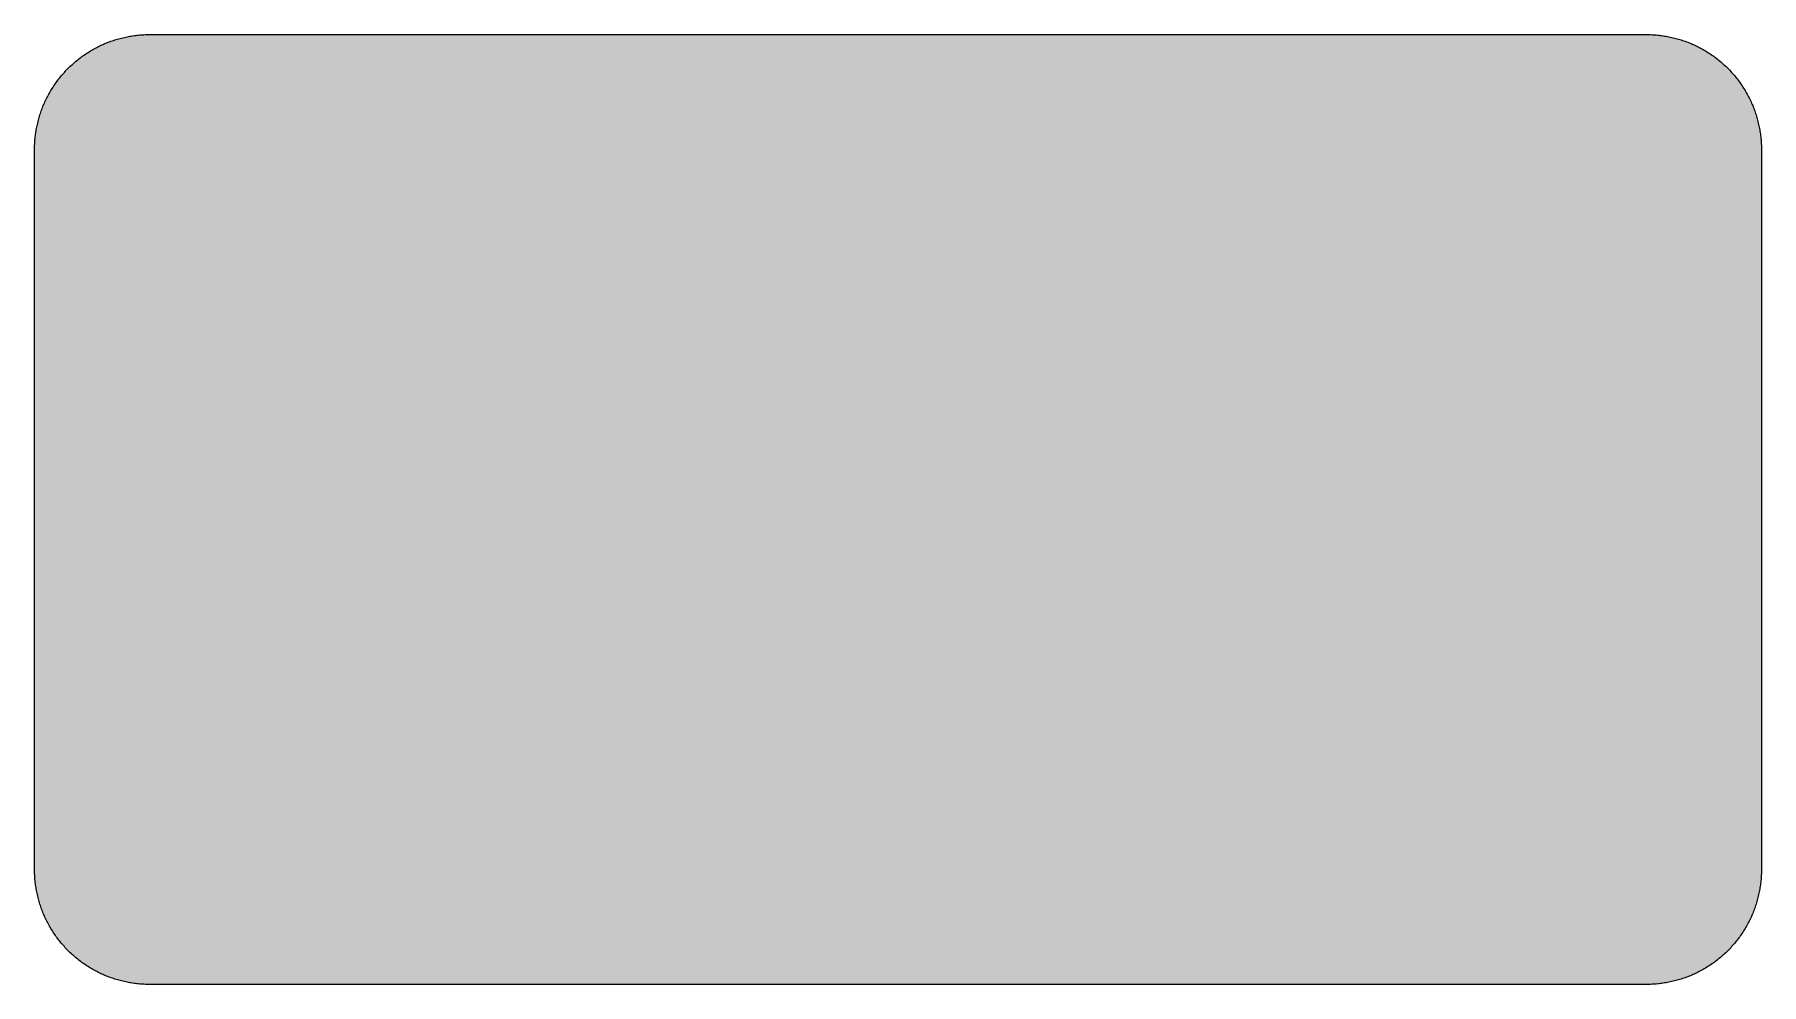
# Model space of a CAD drawing. Header units: millimetres. Extents: x 0 to 212, y 0 to 116.
import ezdxf

# ---------------------------------------------------------------- set-up
doc = ezdxf.new("R2010")
doc.units = ezdxf.units.MM

msp = doc.modelspace()

# ---------------------------------------------------------------- hatches: boundary and pattern name
msp.add_hatch(color=254).paths.add_polyline_path([(14.1633, 0.0536), (13.9878, 0.0533), (13.8125, 0.0559), (13.6373, 0.061), (13.462, 0.0686), (13.2893, 0.0787), (13.114, 0.0914), (12.9413, 0.1041), (12.7686, 0.1219), (12.5959, 0.1397), (12.4231, 0.16), (12.2504, 0.1829), (12.0777, 0.2057), (11.9075, 0.2337), (11.7373, 0.2616), (11.5672, 0.2921), (11.397, 0.3251), (11.2268, 0.3607), (11.0592, 0.3988), (10.8915, 0.4369), (10.7239, 0.4775), (10.5562, 0.5207), (10.3886, 0.5664), (10.2235, 0.6121), (10.0584, 0.6629), (9.8933, 0.7137), (9.7307, 0.7671), (9.5682, 0.8204), (9.4056, 0.8788), (9.2431, 0.9373), (9.083, 0.9982), (8.923, 1.0617), (8.763, 1.1252), (8.6055, 1.1938), (8.4455, 1.2624), (8.2906, 1.331), (8.1331, 1.4046), (7.9781, 1.4783), (7.8232, 1.5545), (7.6708, 1.6332), (7.5184, 1.7145), (7.366, 1.7958), (7.2161, 1.8796), (7.0663, 1.966), (6.919, 2.0523), (6.7716, 2.1438), (6.6243, 2.2352), (6.4795, 2.3266), (6.3348, 2.4232), (6.19, 2.5197), (6.0477, 2.6187), (5.908, 2.7178), (5.7683, 2.8194), (5.6286, 2.9235), (5.4915, 3.0302), (5.3543, 3.1369), (5.2197, 3.2461), (5.0851, 3.3579), (4.953, 3.4722), (4.8209, 3.5865), (4.6914, 3.7033), (4.5644, 3.8202), (4.4348, 3.9395), (4.3104, 4.0615), (4.1859, 4.1859), (4.0615, 4.3104), (3.9395, 4.4348), (3.8202, 4.5618), (3.7033, 4.6914), (3.5865, 4.8209), (3.4722, 4.953), (3.3579, 5.0851), (3.2487, 5.2197), (3.1369, 5.3543), (3.0302, 5.4915), (2.9235, 5.6286), (2.8194, 5.7683), (2.7178, 5.908), (2.6187, 6.0477), (2.5197, 6.19), (2.4232, 6.3348), (2.3266, 6.477), (2.2352, 6.6243), (2.1438, 6.7691), (2.0523, 6.919), (1.966, 7.0663), (1.8796, 7.2161), (1.7958, 7.366), (1.7145, 7.5184), (1.6332, 7.6708), (1.5545, 7.8232), (1.4783, 7.9781), (1.4046, 8.1331), (1.331, 8.2906), (1.2598, 8.4455), (1.1913, 8.603), (1.1252, 8.763), (1.0592, 8.923), (0.9982, 9.083), (0.9373, 9.2431), (0.8763, 9.4056), (0.8204, 9.5682), (0.7645, 9.7307), (0.7112, 9.8933), (0.6604, 10.0584), (0.6121, 10.2235), (0.5639, 10.3911), (0.5207, 10.5562), (0.4775, 10.7239), (0.4343, 10.8915), (0.3962, 11.0592), (0.3607, 11.2268), (0.3251, 11.397), (0.2921, 11.5672), (0.2616, 11.7373), (0.2311, 11.9075), (0.2057, 12.0802), (0.1803, 12.2504), (0.1575, 12.4231), (0.1372, 12.5959), (0.1194, 12.7686), (0.1041, 12.9413), (0.0889, 13.1166), (0.0787, 13.2893), (0.0686, 13.4645), (0.061, 13.6373), (0.0559, 13.8125), (0.0508, 13.9878), (0.0508, 14.163), (0.0522, 102.3592), (0.0508, 102.5322), (0.0559, 102.7074), (0.061, 102.8827), (0.0686, 103.058), (0.0787, 103.2307), (0.0889, 103.4059), (0.1041, 103.5787), (0.1194, 103.7514), (0.1372, 103.9241), (0.1575, 104.0968), (0.1803, 104.2695), (0.2057, 104.4423), (0.2311, 104.6124), (0.2616, 104.7826), (0.2921, 104.9528), (0.3251, 105.123), (0.3607, 105.2932), (0.3962, 105.4608), (0.4343, 105.6284), (0.4775, 105.7961), (0.5207, 105.9637), (0.5639, 106.1314), (0.6121, 106.2965), (0.6604, 106.4616), (0.7112, 106.6267), (0.7645, 106.7892), (0.8204, 106.9518), (0.8763, 107.1143), (0.9373, 107.2769), (0.9982, 107.4369), (1.0592, 107.5969), (1.1252, 107.757), (1.1913, 107.9144), (1.2598, 108.0745), (1.331, 108.2294), (1.4046, 108.3869), (1.4783, 108.5418), (1.5545, 108.6968), (1.6332, 108.8492), (1.7145, 109.0016), (1.7958, 109.154), (1.8796, 109.3038), (1.966, 109.4537), (2.0523, 109.601), (2.1438, 109.7483), (2.2352, 109.8956), (2.3266, 110.0404), (2.4232, 110.1852), (2.5197, 110.33), (2.6187, 110.4722), (2.7178, 110.6119), (2.8194, 110.7516), (2.9235, 110.8913), (3.0302, 111.0285), (3.1369, 111.1656), (3.2487, 111.3003), (3.3579, 111.4349), (3.4722, 111.567), (3.5865, 111.699), (3.7033, 111.8286), (3.8202, 111.9556), (3.9395, 112.0851), (4.0615, 112.2096), (4.1859, 112.334), (4.3104, 112.4585), (4.4348, 112.5804), (4.5644, 112.6998), (4.6914, 112.8166), (4.8209, 112.9335), (4.953, 113.0478), (5.0851, 113.1621), (5.2197, 113.2713), (5.3543, 113.3831), (5.4915, 113.4897), (5.6286, 113.5964), (5.7683, 113.7006), (5.908, 113.8022), (6.0477, 113.9012), (6.19, 114.0003), (6.3348, 114.0968), (6.4795, 114.1933), (6.6243, 114.2848), (6.7716, 114.3762), (6.919, 114.4676), (7.0663, 114.554), (7.2161, 114.6404), (7.366, 114.7242), (7.5184, 114.8055), (7.6708, 114.8867), (7.8232, 114.9655), (7.9781, 115.0417), (8.1331, 115.1153), (8.2906, 115.189), (8.4455, 115.2601), (8.6055, 115.3287), (8.763, 115.3947), (8.923, 115.4608), (9.083, 115.5217), (9.2431, 115.5827), (9.4056, 115.6437), (9.5682, 115.6995), (9.7307, 115.7554), (9.8933, 115.8088), (10.0584, 115.8596), (10.2235, 115.9078), (10.3886, 115.9561), (10.5562, 115.9993), (10.7239, 116.0424), (10.8915, 116.0856), (11.0592, 116.1237), (11.2268, 116.1593), (11.397, 116.1948), (11.5672, 116.2279), (11.7373, 116.2583), (11.9075, 116.2888), (12.0777, 116.3142), (12.2504, 116.3396), (12.4231, 116.3625), (12.5959, 116.3828), (12.7686, 116.4006), (12.9413, 116.4158), (13.114, 116.4311), (13.2893, 116.4412), (13.462, 116.4514), (13.6373, 116.459), (13.8125, 116.4641), (13.9878, 116.4692), (14.163, 116.4692), (197.6078, 116.4703), (197.7822, 116.4692), (197.9574, 116.4641), (198.1327, 116.459), (198.3054, 116.4514), (198.4807, 116.4412), (198.6534, 116.4311), (198.8287, 116.4158), (199.0014, 116.4006), (199.1741, 116.3828), (199.3468, 116.3625), (199.5195, 116.3396), (199.6897, 116.3142), (199.8624, 116.2888), (200.0326, 116.2583), (200.2028, 116.2279), (200.373, 116.1948), (200.5432, 116.1593), (200.7108, 116.1237), (200.8784, 116.0856), (201.0461, 116.0424), (201.2137, 115.9993), (201.3788, 115.9561), (201.5465, 115.9078), (201.7116, 115.8596), (201.8767, 115.8088), (202.0392, 115.7554), (202.2018, 115.6995), (202.3643, 115.6437), (202.5269, 115.5827), (202.6869, 115.5217), (202.8469, 115.4608), (203.007, 115.3947), (203.167, 115.3287), (203.3245, 115.2601), (203.4794, 115.189), (203.6369, 115.1153), (203.7918, 115.0417), (203.9468, 114.9655), (204.0992, 114.8867), (204.2516, 114.8055), (204.404, 114.7242), (204.5538, 114.6404), (204.7037, 114.554), (204.8535, 114.4676), (205.0009, 114.3762), (205.1456, 114.2848), (205.293, 114.1933), (205.4352, 114.0968), (205.58, 114.0003), (205.7222, 113.9012), (205.8619, 113.8022), (206.0016, 113.7006), (206.1413, 113.5964), (206.2785, 113.4897), (206.4156, 113.3831), (206.5503, 113.2713), (206.6849, 113.1621), (206.817, 113.0478), (206.949, 112.9335), (207.0786, 112.8166), (207.2081, 112.6998), (207.3351, 112.5804), (207.4596, 112.4585), (207.584, 112.334), (207.7085, 112.2096), (207.8304, 112.0851), (207.9498, 111.9556), (208.0666, 111.8286), (208.1835, 111.699), (208.2978, 111.567), (208.4121, 111.4349), (208.5238, 111.3003), (208.6331, 111.1656), (208.7397, 111.0285), (208.8464, 110.8913), (208.9506, 110.7516), (209.0522, 110.6119), (209.1512, 110.4722), (209.2503, 110.33), (209.3468, 110.1852), (209.4433, 110.0404), (209.5348, 109.8956), (209.6262, 109.7483), (209.7176, 109.601), (209.804, 109.4537), (209.8904, 109.3038), (209.9742, 109.154), (210.0555, 109.0016), (210.1367, 108.8492), (210.2155, 108.6968), (210.2917, 108.5418), (210.3653, 108.3869), (210.439, 108.2294), (210.5076, 108.0745), (210.5762, 107.9144), (210.6447, 107.757), (210.7082, 107.5969), (210.7717, 107.4369), (210.8327, 107.2769), (210.8911, 107.1143), (210.9495, 106.9518), (211.0029, 106.7892), (211.0562, 106.6267), (211.107, 106.4616), (211.1578, 106.2965), (211.2035, 106.1314), (211.2493, 105.9637), (211.2924, 105.7961), (211.3331, 105.6284), (211.3712, 105.4608), (211.4093, 105.2932), (211.4448, 105.123), (211.4779, 104.9528), (211.5083, 104.7826), (211.5363, 104.6124), (211.5642, 104.4423), (211.5871, 104.2695), (211.6099, 104.0968), (211.6303, 103.9241), (211.648, 103.7514), (211.6658, 103.5787), (211.6785, 103.4059), (211.6912, 103.2307), (211.7014, 103.058), (211.709, 102.8827), (211.7141, 102.7074), (211.7166, 102.5322), (211.7166, 102.3569), (211.7189, 14.1647), (211.7166, 13.9878), (211.7141, 13.8125), (211.709, 13.6373), (211.7014, 13.4645), (211.6912, 13.2893), (211.6785, 13.1166), (211.6658, 12.9413), (211.648, 12.7686), (211.6303, 12.5959), (211.6099, 12.4231), (211.5871, 12.2504), (211.5642, 12.0802), (211.5363, 11.9075), (211.5083, 11.7373), (211.4779, 11.5672), (211.4448, 11.397), (211.4093, 11.2268), (211.3712, 11.0592), (211.3331, 10.8915), (211.2924, 10.7239), (211.2493, 10.5562), (211.2035, 10.3911), (211.1578, 10.2235), (211.107, 10.0584), (211.0562, 9.8933), (211.0029, 9.7307), (210.9495, 9.5682), (210.8911, 9.4056), (210.8327, 9.2431), (210.7717, 9.083), (210.7082, 8.923), (210.6447, 8.763), (210.5762, 8.603), (210.5076, 8.4455), (210.439, 8.2906), (210.3653, 8.1331), (210.2917, 7.9781), (210.2155, 7.8232), (210.1367, 7.6708), (210.0555, 7.5184), (209.9742, 7.366), (209.8904, 7.2161), (209.804, 7.0663), (209.7176, 6.919), (209.6262, 6.7691), (209.5348, 6.6243), (209.4433, 6.477), (209.3468, 6.3348), (209.2503, 6.19), (209.1512, 6.0477), (209.0522, 5.908), (208.9506, 5.7683), (208.8464, 5.6286), (208.7397, 5.4915), (208.6331, 5.3543), (208.5238, 5.2197), (208.4121, 5.0851), (208.2978, 4.953), (208.1835, 4.8209), (208.0666, 4.6914), (207.9498, 4.5618), (207.8304, 4.4348), (207.7085, 4.3104), (207.584, 4.1859), (207.4596, 4.0615), (207.3351, 3.9395), (207.2081, 3.8202), (207.0786, 3.7033), (206.949, 3.5865), (206.817, 3.4722), (206.6849, 3.3579), (206.5503, 3.2461), (206.4156, 3.1369), (206.2785, 3.0302), (206.1413, 2.9235), (206.0016, 2.8194), (205.8619, 2.7178), (205.7222, 2.6187), (205.58, 2.5197), (205.4352, 2.4232), (205.293, 2.3266), (205.1456, 2.2352), (205.0009, 2.1438), (204.8535, 2.0523), (204.7037, 1.966), (204.5538, 1.8796), (204.404, 1.7958), (204.2516, 1.7145), (204.0992, 1.6332), (203.9468, 1.5545), (203.7918, 1.4783), (203.6369, 1.4046), (203.4794, 1.331), (203.3245, 1.2624), (203.167, 1.1938), (203.007, 1.1252), (202.8469, 1.0617), (202.6869, 0.9982), (202.5269, 0.9373), (202.3643, 0.8788), (202.2018, 0.8204), (202.0392, 0.7671), (201.8767, 0.7137), (201.7116, 0.6629), (201.5465, 0.6121), (201.3788, 0.5664), (201.2137, 0.5207), (201.0461, 0.4775), (200.8784, 0.4369), (200.7108, 0.3988), (200.5432, 0.3607), (200.373, 0.3251), (200.2028, 0.2921), (200.0326, 0.2616), (199.8624, 0.2337), (199.6897, 0.2057), (199.5195, 0.1829), (199.3468, 0.16), (199.1741, 0.1397), (199.0014, 0.1219), (198.8287, 0.1041), (198.6534, 0.0914), (198.4807, 0.0787), (198.3054, 0.0686), (198.1327, 0.061), (197.9574, 0.0559), (197.7822, 0.0533), (197.6069, 0.0533)])
h = msp.add_hatch(color=59)
h.paths.add_polyline_path([(14.1633, 3.5814), (13.8887, 3.5839), (13.6169, 3.5941), (13.3477, 3.6119), (13.081, 3.6347), (12.8143, 3.6652), (12.5501, 3.7008), (12.2885, 3.7465), (12.0294, 3.7948), (11.7729, 3.8506), (11.5164, 3.9141), (11.2649, 3.9827), (11.016, 4.0564), (10.7671, 4.1351), (10.5232, 4.2215), (10.2819, 4.3129), (10.0432, 4.412), (9.8069, 4.5161), (9.5733, 4.6228), (9.3447, 4.7371), (9.1186, 4.8565), (8.8951, 4.9809), (8.6741, 5.113), (8.4582, 5.2476), (8.2448, 5.3873), (8.0366, 5.5321), (7.8308, 5.682), (7.6276, 5.8369), (7.4295, 5.9969), (7.2365, 6.1595), (7.046, 6.3297), (6.8605, 6.5024), (6.6777, 6.6802), (6.5024, 6.8605), (6.3271, 7.046), (6.1595, 7.2365), (5.9969, 7.432), (5.8369, 7.6302), (5.682, 7.8308), (5.5321, 8.0366), (5.3873, 8.2448), (5.2451, 8.4582), (5.1105, 8.6741), (4.9809, 8.8951), (4.8565, 9.1186), (4.7371, 9.3447), (4.6228, 9.5758), (4.5136, 9.8069), (4.4094, 10.0432), (4.3129, 10.2819), (4.2215, 10.5232), (4.1351, 10.7696), (4.0538, 11.016), (3.9802, 11.2649), (3.9116, 11.5189), (3.8506, 11.7729), (3.7948, 12.0294), (3.744, 12.2911), (3.7008, 12.5527), (3.6627, 12.8143), (3.6322, 13.081), (3.6093, 13.3502), (3.5916, 13.6195), (3.5814, 13.8913), (3.5789, 14.163), (3.58, 102.3592), (3.5814, 102.6312), (3.5916, 102.903), (3.6093, 103.1723), (3.6322, 103.439), (3.6627, 103.7057), (3.7008, 103.9698), (3.744, 104.2314), (3.7948, 104.4905), (3.8506, 104.7471), (3.9116, 105.0036), (3.9802, 105.2551), (4.0538, 105.504), (4.1351, 105.7529), (4.2215, 105.9967), (4.3129, 106.238), (4.4094, 106.4768), (4.5136, 106.713), (4.6228, 106.9467), (4.7371, 107.1753), (4.8565, 107.4014), (4.9809, 107.6249), (5.1105, 107.8459), (5.2451, 108.0618), (5.3873, 108.2751), (5.5321, 108.4834), (5.682, 108.6891), (5.8369, 108.8923), (5.9969, 109.0905), (6.1595, 109.2835), (6.3271, 109.474), (6.5024, 109.6594), (6.6777, 109.8423), (6.8605, 110.0176), (7.046, 110.1928), (7.2365, 110.3605), (7.4295, 110.523), (7.6276, 110.683), (7.8308, 110.838), (8.0366, 110.9878), (8.2448, 111.1326), (8.4582, 111.2749), (8.6741, 111.4095), (8.8951, 111.539), (9.1186, 111.6635), (9.3447, 111.7829), (9.5733, 111.8972), (9.8069, 112.0064), (10.0432, 112.1105), (10.2819, 112.207), (10.5232, 112.2985), (10.7671, 112.3848), (11.016, 112.4661), (11.2649, 112.5398), (11.5164, 112.6084), (11.7729, 112.6693), (12.0294, 112.7252), (12.2885, 112.776), (12.5501, 112.8192), (12.8143, 112.8573), (13.081, 112.8878), (13.3477, 112.9106), (13.6169, 112.9284), (13.8887, 112.9386), (14.163, 112.9411), (197.6078, 112.9425), (197.8787, 112.9386), (198.1505, 112.9284), (198.4197, 112.9106), (198.689, 112.8878), (198.9557, 112.8573), (199.2173, 112.8192), (199.4789, 112.776), (199.7405, 112.7252), (199.9971, 112.6693), (200.2511, 112.6084), (200.5051, 112.5398), (200.754, 112.4661), (201.0004, 112.3848), (201.2467, 112.2985), (201.488, 112.207), (201.7268, 112.1105), (201.963, 112.0064), (202.1942, 111.8972), (202.4253, 111.7829), (202.6514, 111.6635), (202.8749, 111.539), (203.0959, 111.4095), (203.3118, 111.2749), (203.5251, 111.1326), (203.7334, 110.9878), (203.9391, 110.838), (204.1398, 110.683), (204.3379, 110.523), (204.5335, 110.3605), (204.724, 110.1928), (204.9094, 110.0176), (205.0898, 109.8423), (205.2676, 109.6594), (205.4403, 109.474), (205.6105, 109.2835), (205.773, 109.0905), (205.933, 108.8923), (206.088, 108.6891), (206.2378, 108.4834), (206.3826, 108.2751), (206.5223, 108.0618), (206.6569, 107.8459), (206.789, 107.6249), (206.9135, 107.4014), (207.0329, 107.1753), (207.1472, 106.9467), (207.2538, 106.713), (207.358, 106.4768), (207.457, 106.238), (207.5485, 105.9967), (207.6348, 105.7529), (207.7136, 105.504), (207.7872, 105.2551), (207.8558, 105.0036), (207.9193, 104.7471), (207.9752, 104.4905), (208.0235, 104.2314), (208.0692, 103.9698), (208.1047, 103.7057), (208.1352, 103.439), (208.1581, 103.1723), (208.1759, 102.903), (208.186, 102.6312), (208.1911, 102.3569), (208.1911, 14.1647), (208.186, 13.8913), (208.1759, 13.6195), (208.1581, 13.3502), (208.1352, 13.081), (208.1047, 12.8143), (208.0692, 12.5527), (208.0235, 12.2911), (207.9752, 12.0294), (207.9193, 11.7729), (207.8558, 11.5189), (207.7872, 11.2649), (207.7136, 11.016), (207.6348, 10.7696), (207.5485, 10.5232), (207.457, 10.2819), (207.358, 10.0432), (207.2538, 9.8069), (207.1472, 9.5758), (207.0329, 9.3447), (206.9135, 9.1186), (206.789, 8.8951), (206.6569, 8.6741), (206.5223, 8.4582), (206.3826, 8.2448), (206.2378, 8.0366), (206.088, 7.8308), (205.933, 7.6302), (205.773, 7.432), (205.6105, 7.2365), (205.4403, 7.046), (205.2676, 6.8605), (205.0898, 6.6802), (204.9094, 6.5024), (204.724, 6.3297), (204.5335, 6.1595), (204.3379, 5.9969), (204.1398, 5.8369), (203.9391, 5.682), (203.7334, 5.5321), (203.5251, 5.3873), (203.3118, 5.2476), (203.0959, 5.113), (202.8749, 4.9809), (202.6514, 4.8565), (202.4253, 4.7371), (202.1942, 4.6228), (201.963, 4.5161), (201.7268, 4.412), (201.488, 4.3129), (201.2467, 4.2215), (201.0004, 4.1351), (200.754, 4.0564), (200.5051, 3.9827), (200.2511, 3.9141), (199.9971, 3.8506), (199.7405, 3.7948), (199.4789, 3.7465), (199.2173, 3.7008), (198.9557, 3.6652), (198.689, 3.6347), (198.4197, 3.6119), (198.1505, 3.5941), (197.8787, 3.5839), (197.6069, 3.5789)])
h.paths.add_polyline_path([(14.1633, 8.8731), (14.0259, 8.8748), (13.8887, 8.8798), (13.7541, 8.8875), (13.622, 8.9002), (13.4874, 8.9154), (13.3553, 8.9332), (13.2258, 8.9535), (13.0962, 8.9789), (12.9667, 9.0068), (12.8397, 9.0373), (12.7127, 9.0729), (12.5882, 9.1084), (12.4663, 9.1491), (12.3419, 9.1923), (12.2225, 9.238), (12.1031, 9.2888), (11.9837, 9.3396), (11.8694, 9.3929), (11.7526, 9.4513), (11.6408, 9.5098), (11.5291, 9.5733), (11.4198, 9.6368), (11.3106, 9.7053), (11.2039, 9.7765), (11.0998, 9.8476), (10.9957, 9.9238), (10.8966, 10), (10.7975, 10.0787), (10.6985, 10.1625), (10.6045, 10.2464), (10.5105, 10.3327), (10.4216, 10.4216), (10.3327, 10.5131), (10.2464, 10.6045), (10.16, 10.701), (10.0787, 10.7975), (10, 10.8966), (9.9212, 10.9982), (9.8476, 11.0998), (9.7739, 11.2039), (9.7053, 11.3106), (9.6368, 11.4198), (9.5707, 11.5291), (9.5098, 11.6408), (9.4488, 11.7551), (9.3929, 11.8694), (9.337, 11.9863), (9.2862, 12.1031), (9.238, 12.2225), (9.1923, 12.3444), (9.1491, 12.4663), (9.1084, 12.5908), (9.0703, 12.7152), (9.0373, 12.8397), (9.0068, 12.9692), (8.9789, 13.0962), (8.9535, 13.2258), (8.9306, 13.3579), (8.9129, 13.4899), (8.8976, 13.622), (8.8849, 13.7566), (8.8773, 13.8913), (8.8722, 14.0259), (8.8697, 14.163), (8.8717, 102.3592), (8.8722, 102.4941), (8.8773, 102.6312), (8.8849, 102.7659), (8.8976, 102.8979), (8.9129, 103.0326), (8.9306, 103.1646), (8.9535, 103.2942), (8.9789, 103.4237), (9.0068, 103.5533), (9.0373, 103.6803), (9.0703, 103.8073), (9.1084, 103.9317), (9.1491, 104.0536), (9.1923, 104.1781), (9.238, 104.2975), (9.2862, 104.4169), (9.337, 104.5362), (9.3929, 104.6505), (9.4488, 104.7674), (9.5098, 104.8791), (9.5707, 104.9909), (9.6368, 105.1001), (9.7053, 105.2093), (9.7739, 105.316), (9.8476, 105.4202), (9.9212, 105.5243), (10, 105.6234), (10.0787, 105.7224), (10.16, 105.8215), (10.2464, 105.9155), (10.3327, 106.0094), (10.4216, 106.0983), (10.5105, 106.1872), (10.6045, 106.2736), (10.6985, 106.36), (10.7975, 106.4412), (10.8966, 106.52), (10.9957, 106.5987), (11.0998, 106.6724), (11.2039, 106.746), (11.3106, 106.8146), (11.4198, 106.8832), (11.5291, 106.9492), (11.6408, 107.0102), (11.7526, 107.0712), (11.8694, 107.127), (11.9837, 107.1829), (12.1031, 107.2337), (12.2225, 107.282), (12.3419, 107.3277), (12.4663, 107.3709), (12.5882, 107.4115), (12.7127, 107.4496), (12.8397, 107.4826), (12.9667, 107.5131), (13.0962, 107.5411), (13.2258, 107.5665), (13.3553, 107.5893), (13.4874, 107.6071), (13.622, 107.6223), (13.7541, 107.635), (13.8887, 107.6427), (14.0259, 107.6477), (14.163, 107.6503), (197.6078, 107.6508), (197.7441, 107.6477), (197.8787, 107.6427), (198.0133, 107.635), (198.1479, 107.6223), (198.28, 107.6071), (198.4121, 107.5893), (198.5442, 107.5665), (198.6737, 107.5411), (198.8007, 107.5131), (198.9303, 107.4826), (199.0547, 107.4496), (199.1792, 107.4115), (199.3036, 107.3709), (199.4256, 107.3277), (199.5475, 107.282), (199.6669, 107.2337), (199.7837, 107.1829), (199.9005, 107.127), (200.0148, 107.0712), (200.1291, 107.0102), (200.2409, 106.9492), (200.3501, 106.8832), (200.4593, 106.8146), (200.566, 106.746), (200.6702, 106.6724), (200.7718, 106.5987), (200.8734, 106.52), (200.9724, 106.4412), (201.0689, 106.36), (201.1655, 106.2736), (201.2569, 106.1872), (201.3483, 106.0983), (201.4372, 106.0094), (201.5236, 105.9155), (201.6074, 105.8215), (201.6912, 105.7224), (201.77, 105.6234), (201.8462, 105.5243), (201.9224, 105.4202), (201.9935, 105.316), (202.0646, 105.2093), (202.1332, 105.1001), (202.1967, 104.9909), (202.2602, 104.8791), (202.3186, 104.7674), (202.377, 104.6505), (202.4304, 104.5362), (202.4812, 104.4169), (202.532, 104.2975), (202.5777, 104.1781), (202.6209, 104.0536), (202.6615, 103.9317), (202.6971, 103.8073), (202.7326, 103.6803), (202.7631, 103.5533), (202.7911, 103.4237), (202.8165, 103.2942), (202.8368, 103.1646), (202.8546, 103.0326), (202.8698, 102.8979), (202.8825, 102.7659), (202.8901, 102.6312), (202.8952, 102.4941), (202.8977, 102.3569), (202.8994, 14.1647), (202.8952, 14.0259), (202.8901, 13.8913), (202.8825, 13.7566), (202.8698, 13.622), (202.8546, 13.4899), (202.8368, 13.3579), (202.8165, 13.2258), (202.7911, 13.0962), (202.7631, 12.9692), (202.7326, 12.8397), (202.6971, 12.7152), (202.6615, 12.5908), (202.6209, 12.4663), (202.5777, 12.3444), (202.532, 12.2225), (202.4812, 12.1031), (202.4304, 11.9863), (202.377, 11.8694), (202.3186, 11.7551), (202.2602, 11.6408), (202.1967, 11.5291), (202.1332, 11.4198), (202.0646, 11.3106), (201.9935, 11.2039), (201.9224, 11.0998), (201.8462, 10.9982), (201.77, 10.8966), (201.6912, 10.7975), (201.6074, 10.701), (201.5236, 10.6045), (201.4372, 10.5131), (201.3483, 10.4216), (201.2569, 10.3327), (201.1655, 10.2464), (201.0689, 10.1625), (200.9724, 10.0787), (200.8734, 10), (200.7718, 9.9238), (200.6702, 9.8476), (200.566, 9.7765), (200.4593, 9.7053), (200.3501, 9.6368), (200.2409, 9.5733), (200.1291, 9.5098), (200.0148, 9.4513), (199.9005, 9.3929), (199.7837, 9.3396), (199.6669, 9.2888), (199.5475, 9.238), (199.4256, 9.1923), (199.3036, 9.1491), (199.1792, 9.1084), (199.0547, 9.0729), (198.9303, 9.0373), (198.8007, 9.0068), (198.6737, 8.9789), (198.5442, 8.9535), (198.4121, 8.9332), (198.28, 8.9154), (198.1479, 8.9002), (198.0133, 8.8875), (197.8787, 8.8798), (197.7441, 8.8748), (197.6069, 8.8722)], flags=16)
h = msp.add_hatch(color=59)
edge = h.paths.add_edge_path()
edge.add_line((80.1328, 42.9161), (80.1294, 43.1749))
edge.add_line((80.1294, 43.1749), (80.1243, 43.4365))
edge.add_line((80.1243, 43.4365), (80.1167, 43.6956))
edge.add_line((80.1167, 43.6956), (80.1065, 43.9547))
edge.add_line((80.1065, 43.9547), (80.0913, 44.2138))
edge.add_line((80.0913, 44.2138), (80.0735, 44.4729))
edge.add_line((80.0735, 44.4729), (80.0532, 44.7319))
edge.add_line((80.0532, 44.7319), (80.0278, 44.9885))
edge.add_line((80.0278, 44.9885), (80.0024, 45.245))
edge.add_line((80.0024, 45.245), (79.9719, 45.5016))
edge.add_line((79.9719, 45.5016), (79.9389, 45.7581))
edge.add_line((79.9389, 45.7581), (79.9008, 46.0146))
edge.add_line((79.9008, 46.0146), (79.8627, 46.2686))
edge.add_line((79.8627, 46.2686), (79.8195, 46.5226))
edge.add_line((79.8195, 46.5226), (79.7738, 46.7766))
edge.add_line((79.7738, 46.7766), (79.7255, 47.0281))
edge.add_line((79.7255, 47.0281), (79.6722, 47.2796))
edge.add_line((79.6722, 47.2796), (79.6188, 47.531))
edge.add_line((79.6188, 47.531), (79.5604, 47.7825))
edge.add_line((79.5604, 47.7825), (79.4995, 48.0314))
edge.add_line((79.4995, 48.0314), (79.436, 48.2803))
edge.add_line((79.436, 48.2803), (79.3674, 48.5267))
edge.add_line((79.3674, 48.5267), (79.2988, 48.7731))
edge.add_line((79.2988, 48.7731), (79.2251, 49.0195))
edge.add_line((79.2251, 49.0195), (79.1489, 49.2633))
edge.add_line((79.1489, 49.2633), (79.0702, 49.5071))
edge.add_line((79.0702, 49.5071), (78.9889, 49.751))
edge.add_line((78.9889, 49.751), (78.9026, 49.9923))
edge.add_line((78.9026, 49.9923), (78.8162, 50.231))
edge.add_line((78.8162, 50.231), (78.7248, 50.4723))
edge.add_line((78.7248, 50.4723), (78.6308, 50.7086))
edge.add_line((78.6308, 50.7086), (78.5343, 50.9473))
edge.add_line((78.5343, 50.9473), (78.4352, 51.1835))
edge.add_line((78.4352, 51.1835), (78.3336, 51.4172))
edge.add_line((78.3336, 51.4172), (78.2269, 51.6509))
edge.add_line((78.2269, 51.6509), (78.1202, 51.882))
edge.add_line((78.1202, 51.882), (78.0085, 52.1132))
edge.add_line((78.0085, 52.1132), (77.8942, 52.3443))
edge.add_line((77.8942, 52.3443), (77.7799, 52.5704))
edge.add_line((77.7799, 52.5704), (77.6605, 52.799))
edge.add_line((77.6605, 52.799), (77.5386, 53.0225))
edge.add_line((77.5386, 53.0225), (77.4116, 53.2486))
edge.add_line((77.4116, 53.2486), (77.2846, 53.4695))
edge.add_line((77.2846, 53.4695), (77.155, 53.6905))
edge.add_line((77.155, 53.6905), (77.0204, 53.9115))
edge.add_line((77.0204, 53.9115), (76.8858, 54.1274))
edge.add_line((76.8858, 54.1274), (76.7461, 54.3458))
edge.add_line((76.7461, 54.3458), (76.6064, 54.5592))
edge.add_line((76.6064, 54.5592), (76.4616, 54.7726))
edge.add_line((76.4616, 54.7726), (76.3143, 54.9834))
edge.add_line((76.3143, 54.9834), (76.1644, 55.1942))
edge.add_line((76.1644, 55.1942), (76.0146, 55.4025))
edge.add_line((76.0146, 55.4025), (75.8596, 55.6082))
edge.add_line((75.8596, 55.6082), (75.7022, 55.814))
edge.add_line((75.7022, 55.814), (75.5421, 56.0146))
edge.add_line((75.5421, 56.0146), (75.3796, 56.2178))
edge.add_line((75.3796, 56.2178), (75.2145, 56.4159))
edge.add_line((75.2145, 56.4159), (75.0468, 56.6141))
edge.add_line((75.0468, 56.6141), (74.8741, 56.8096))
edge.add_line((74.8741, 56.8096), (74.7014, 57.0027))
edge.add_line((74.7014, 57.0027), (74.5261, 57.1932))
edge.add_line((74.5261, 57.1932), (74.3483, 57.3837))
edge.add_line((74.3483, 57.3837), (74.168, 57.5716))
edge.add_line((74.168, 57.5716), (73.9851, 57.7571))
edge.add_line((73.9851, 57.7571), (73.7997, 57.9399))
edge.add_line((73.7997, 57.9399), (73.6117, 58.1203))
edge.add_line((73.6117, 58.1203), (73.4212, 58.2981))
edge.add_line((73.4212, 58.2981), (73.2307, 58.4733))
edge.add_line((73.2307, 58.4733), (73.0377, 58.6461))
edge.add_line((73.0377, 58.6461), (72.8421, 58.8188))
edge.add_line((72.8421, 58.8188), (72.644, 58.9864))
edge.add_line((72.644, 58.9864), (72.4433, 59.1515))
edge.add_line((72.4433, 59.1515), (72.2427, 59.3141))
edge.add_line((72.2427, 59.3141), (72.0395, 59.4741))
edge.add_line((72.0395, 59.4741), (71.8363, 59.6316))
edge.add_line((71.8363, 59.6316), (71.6305, 59.7865))
edge.add_line((71.6305, 59.7865), (71.4223, 59.9389))
edge.add_line((71.4223, 59.9389), (71.2114, 60.0862))
edge.add_line((71.2114, 60.0862), (71.0006, 60.2336))
edge.add_line((71.0006, 60.2336), (70.7873, 60.3783))
edge.add_line((70.7873, 60.3783), (70.5714, 60.518))
edge.add_line((70.5714, 60.518), (70.3555, 60.6577))
edge.add_line((70.3555, 60.6577), (70.137, 60.7949))
edge.add_line((70.137, 60.7949), (69.9186, 60.927))
edge.add_line((69.9186, 60.927), (69.6976, 61.0565))
edge.add_line((69.6976, 61.0565), (69.4741, 61.1861))
edge.add_line((69.4741, 61.1861), (69.2506, 61.3105))
edge.add_line((69.2506, 61.3105), (69.0245, 61.4324))
edge.add_line((69.0245, 61.4324), (68.7984, 61.5518))
edge.add_line((68.7984, 61.5518), (68.5698, 61.6687))
edge.add_line((68.5698, 61.6687), (68.3412, 61.7804))
edge.add_line((68.3412, 61.7804), (68.1101, 61.8922))
edge.add_line((68.1101, 61.8922), (67.879, 62.0014))
edge.add_line((67.879, 62.0014), (67.6453, 62.1055))
edge.add_line((67.6453, 62.1055), (67.4091, 62.2071))
edge.add_line((67.4091, 62.2071), (67.1754, 62.3062))
edge.add_line((67.1754, 62.3062), (66.9366, 62.4027))
edge.add_line((66.9366, 62.4027), (66.6979, 62.4967))
edge.add_line((66.6979, 62.4967), (66.4591, 62.5881))
edge.add_line((66.4591, 62.5881), (66.2178, 62.677))
edge.add_line((66.2178, 62.677), (65.9765, 62.7609))
edge.add_line((65.9765, 62.7609), (65.7352, 62.8421))
edge.add_line((65.7352, 62.8421), (65.4914, 62.9209))
edge.add_line((65.4914, 62.9209), (65.2475, 62.9971))
edge.add_line((65.2475, 62.9971), (65.0011, 63.0707))
edge.add_line((65.0011, 63.0707), (64.7548, 63.1419))
edge.add_line((64.7548, 63.1419), (64.5058, 63.2079))
edge.add_line((64.5058, 63.2079), (64.2569, 63.2714))
edge.add_line((64.2569, 63.2714), (64.008, 63.3324))
edge.add_line((64.008, 63.3324), (63.7591, 63.3908))
edge.add_line((63.7591, 63.3908), (63.5076, 63.4467))
edge.add_line((63.5076, 63.4467), (63.2562, 63.4975))
edge.add_line((63.2562, 63.4975), (63.0022, 63.5457))
edge.add_line((63.0022, 63.5457), (62.7507, 63.5914))
edge.add_line((62.7507, 63.5914), (62.4967, 63.6346))
edge.add_line((62.4967, 63.6346), (62.2402, 63.6753))
edge.add_line((62.2402, 63.6753), (61.9862, 63.7108))
edge.add_line((61.9862, 63.7108), (61.7296, 63.7438))
edge.add_line((61.7296, 63.7438), (61.4731, 63.7743))
edge.add_line((61.4731, 63.7743), (61.2165, 63.8023))
edge.add_line((61.2165, 63.8023), (60.9575, 63.8251))
edge.add_line((60.9575, 63.8251), (60.7009, 63.848))
edge.add_line((60.7009, 63.848), (60.4418, 63.8658))
edge.add_line((60.4418, 63.8658), (60.1828, 63.8785))
edge.add_line((60.1828, 63.8785), (59.9237, 63.8912))
edge.add_line((59.9237, 63.8912), (59.6621, 63.8988))
edge.add_line((59.6621, 63.8988), (59.403, 63.9039))
edge.add_line((59.403, 63.9039), (59.1414, 63.9039))
edge.add_line((59.1414, 63.9039), (58.8797, 63.9039))
edge.add_line((58.8797, 63.9039), (58.6207, 63.8988))
edge.add_line((58.6207, 63.8988), (58.359, 63.8912))
edge.add_line((58.359, 63.8912), (58.1, 63.8785))
edge.add_line((58.1, 63.8785), (57.8409, 63.8658))
edge.add_line((57.8409, 63.8658), (57.5818, 63.848))
edge.add_line((57.5818, 63.848), (57.3253, 63.8251))
edge.add_line((57.3253, 63.8251), (57.0662, 63.8023))
edge.add_line((57.0662, 63.8023), (56.8096, 63.7743))
edge.add_line((56.8096, 63.7743), (56.5531, 63.7438))
edge.add_line((56.5531, 63.7438), (56.2966, 63.7108))
edge.add_line((56.2966, 63.7108), (56.0426, 63.6753))
edge.add_line((56.0426, 63.6753), (55.7886, 63.6346))
edge.add_line((55.7886, 63.6346), (55.5346, 63.5914))
edge.add_line((55.5346, 63.5914), (55.2806, 63.5457))
edge.add_line((55.2806, 63.5457), (55.0266, 63.4975))
edge.add_line((55.0266, 63.4975), (54.7751, 63.4467))
edge.add_line((54.7751, 63.4467), (54.5236, 63.3908))
edge.add_line((54.5236, 63.3908), (54.2747, 63.3324))
edge.add_line((54.2747, 63.3324), (54.0258, 63.2714))
edge.add_line((54.0258, 63.2714), (53.7769, 63.2079))
edge.add_line((53.7769, 63.2079), (53.5305, 63.1419))
edge.add_line((53.5305, 63.1419), (53.2816, 63.0707))
edge.add_line((53.2816, 63.0707), (53.0377, 62.9971))
edge.add_line((53.0377, 62.9971), (52.7914, 62.9209))
edge.add_line((52.7914, 62.9209), (52.5475, 62.8421))
edge.add_line((52.5475, 62.8421), (52.3062, 62.7609))
edge.add_line((52.3062, 62.7609), (52.0649, 62.677))
edge.add_line((52.0649, 62.677), (51.8236, 62.5881))
edge.add_line((51.8236, 62.5881), (51.5849, 62.4967))
edge.add_line((51.5849, 62.4967), (51.3461, 62.4027))
edge.add_line((51.3461, 62.4027), (51.1099, 62.3062))
edge.add_line((51.1099, 62.3062), (50.8737, 62.2071))
edge.add_line((50.8737, 62.2071), (50.6374, 62.1055))
edge.add_line((50.6374, 62.1055), (50.4063, 62.0014))
edge.add_line((50.4063, 62.0014), (50.1726, 61.8922))
edge.add_line((50.1726, 61.8922), (49.9415, 61.7804))
edge.add_line((49.9415, 61.7804), (49.7129, 61.6687))
edge.add_line((49.7129, 61.6687), (49.4843, 61.5518))
edge.add_line((49.4843, 61.5518), (49.2582, 61.4324))
edge.add_line((49.2582, 61.4324), (49.0322, 61.3105))
edge.add_line((49.0322, 61.3105), (48.8086, 61.1861))
edge.add_line((48.8086, 61.1861), (48.5851, 61.0565))
edge.add_line((48.5851, 61.0565), (48.3641, 60.927))
edge.add_line((48.3641, 60.927), (48.1457, 60.7949))
edge.add_line((48.1457, 60.7949), (47.9273, 60.6577))
edge.add_line((47.9273, 60.6577), (47.7114, 60.518))
edge.add_line((47.7114, 60.518), (47.4955, 60.3783))
edge.add_line((47.4955, 60.3783), (47.2821, 60.2336))
edge.add_line((47.2821, 60.2336), (47.0713, 60.0862))
edge.add_line((47.0713, 60.0862), (46.863, 59.9389))
edge.add_line((46.863, 59.9389), (46.6547, 59.7865))
edge.add_line((46.6547, 59.7865), (46.4464, 59.6316))
edge.add_line((46.4464, 59.6316), (46.2432, 59.4741))
edge.add_line((46.2432, 59.4741), (46.04, 59.3141))
edge.add_line((46.04, 59.3141), (45.8394, 59.1515))
edge.add_line((45.8394, 59.1515), (45.6413, 58.9864))
edge.add_line((45.6413, 58.9864), (45.4431, 58.8188))
edge.add_line((45.4431, 58.8188), (45.2476, 58.6461))
edge.add_line((45.2476, 58.6461), (45.0545, 58.4733))
edge.add_line((45.0545, 58.4733), (44.8615, 58.2981))
edge.add_line((44.8615, 58.2981), (44.6735, 58.1203))
edge.add_line((44.6735, 58.1203), (44.4856, 57.9399))
edge.add_line((44.4856, 57.9399), (44.3001, 57.7571))
edge.add_line((44.3001, 57.7571), (44.1173, 57.5716))
edge.add_line((44.1173, 57.5716), (43.9369, 57.3837))
edge.add_line((43.9369, 57.3837), (43.7566, 57.1932))
edge.add_line((43.7566, 57.1932), (43.5813, 57.0027))
edge.add_line((43.5813, 57.0027), (43.4086, 56.8096))
edge.add_line((43.4086, 56.8096), (43.2384, 56.6141))
edge.add_line((43.2384, 56.6141), (43.0708, 56.4159))
edge.add_line((43.0708, 56.4159), (42.9057, 56.2178))
edge.add_line((42.9057, 56.2178), (42.7431, 56.0146))
edge.add_line((42.7431, 56.0146), (42.5831, 55.814))
edge.add_line((42.5831, 55.814), (42.4256, 55.6082))
edge.add_line((42.4256, 55.6082), (42.2707, 55.4025))
edge.add_line((42.2707, 55.4025), (42.1183, 55.1942))
edge.add_line((42.1183, 55.1942), (41.9684, 54.9834))
edge.add_line((41.9684, 54.9834), (41.8211, 54.7726))
edge.add_line((41.8211, 54.7726), (41.6789, 54.5592))
edge.add_line((41.6789, 54.5592), (41.5366, 54.3458))
edge.add_line((41.5366, 54.3458), (41.3995, 54.1274))
edge.add_line((41.3995, 54.1274), (41.2623, 53.9115))
edge.add_line((41.2623, 53.9115), (41.1302, 53.6905))
edge.add_line((41.1302, 53.6905), (40.9981, 53.4695))
edge.add_line((40.9981, 53.4695), (40.8711, 53.2486))
edge.add_line((40.8711, 53.2486), (40.7467, 53.0225))
edge.add_line((40.7467, 53.0225), (40.6248, 52.799))
edge.add_line((40.6248, 52.799), (40.5054, 52.5704))
edge.add_line((40.5054, 52.5704), (40.3885, 52.3443))
edge.add_line((40.3885, 52.3443), (40.2742, 52.1132))
edge.add_line((40.2742, 52.1132), (40.165, 51.882))
edge.add_line((40.165, 51.882), (40.0558, 51.6509))
edge.add_line((40.0558, 51.6509), (39.9517, 51.4172))
edge.add_line((39.9517, 51.4172), (39.8475, 51.1835))
edge.add_line((39.8475, 51.1835), (39.7485, 50.9473))
edge.add_line((39.7485, 50.9473), (39.6519, 50.7086))
edge.add_line((39.6519, 50.7086), (39.558, 50.4723))
edge.add_line((39.558, 50.4723), (39.4691, 50.231))
edge.add_line((39.4691, 50.231), (39.3802, 49.9923))
edge.add_line((39.3802, 49.9923), (39.2963, 49.751))
edge.add_line((39.2963, 49.751), (39.2125, 49.5071))
edge.add_line((39.2125, 49.5071), (39.1338, 49.2633))
edge.add_line((39.1338, 49.2633), (39.0576, 49.0195))
edge.add_line((39.0576, 49.0195), (38.9865, 48.7731))
edge.add_line((38.9865, 48.7731), (38.9153, 48.5267))
edge.add_line((38.9153, 48.5267), (38.8493, 48.2803))
edge.add_line((38.8493, 48.2803), (38.7833, 48.0314))
edge.add_line((38.7833, 48.0314), (38.7223, 47.7825))
edge.add_line((38.7223, 47.7825), (38.6639, 47.531))
edge.add_line((38.6639, 47.531), (38.6105, 47.2796))
edge.add_line((38.6105, 47.2796), (38.5572, 47.0281))
edge.add_line((38.5572, 47.0281), (38.5089, 46.7766))
edge.add_line((38.5089, 46.7766), (38.4632, 46.5226))
edge.add_line((38.4632, 46.5226), (38.42, 46.2686))
edge.add_line((38.42, 46.2686), (38.3819, 46.0146))
edge.add_line((38.3819, 46.0146), (38.3438, 45.7581))
edge.add_line((38.3438, 45.7581), (38.3108, 45.5016))
edge.add_line((38.3108, 45.5016), (38.2803, 45.245))
edge.add_line((38.2803, 45.245), (38.2549, 44.9885))
edge.add_line((38.2549, 44.9885), (38.2295, 44.7319))
edge.add_line((38.2295, 44.7319), (38.2092, 44.4729))
edge.add_line((38.2092, 44.4729), (38.1914, 44.2138))
edge.add_line((38.1914, 44.2138), (38.1762, 43.9547))
edge.add_line((38.1762, 43.9547), (38.166, 43.6956))
edge.add_line((38.166, 43.6956), (38.1584, 43.4365))
edge.add_line((38.1584, 43.4365), (38.1533, 43.1749))
edge.add_line((38.1533, 43.1749), (38.1508, 42.9158))
edge.add_line((38.1508, 42.9158), (38.1533, 42.6542))
edge.add_line((38.1533, 42.6542), (38.1584, 42.3926))
edge.add_line((38.1584, 42.3926), (38.166, 42.1335))
edge.add_line((38.166, 42.1335), (38.1762, 41.8744))
edge.add_line((38.1762, 41.8744), (38.1914, 41.6154))
edge.add_line((38.1914, 41.6154), (38.2092, 41.3563))
edge.add_line((38.2092, 41.3563), (38.2295, 41.0972))
edge.add_line((38.2295, 41.0972), (38.2549, 40.8407))
edge.add_line((38.2549, 40.8407), (38.2803, 40.5841))
edge.add_line((38.2803, 40.5841), (38.3108, 40.325))
edge.add_line((38.3108, 40.325), (38.3438, 40.071))
edge.add_line((38.3438, 40.071), (38.3819, 39.8145))
edge.add_line((38.3819, 39.8145), (38.42, 39.5605))
edge.add_line((38.42, 39.5605), (38.4632, 39.3065))
edge.add_line((38.4632, 39.3065), (38.5089, 39.0525))
edge.add_line((38.5089, 39.0525), (38.5572, 38.801))
edge.add_line((38.5572, 38.801), (38.6105, 38.5496))
edge.add_line((38.6105, 38.5496), (38.6639, 38.2981))
edge.add_line((38.6639, 38.2981), (38.7223, 38.0467))
edge.add_line((38.7223, 38.0467), (38.7833, 37.7977))
edge.add_line((38.7833, 37.7977), (38.8493, 37.5488))
edge.add_line((38.8493, 37.5488), (38.9153, 37.3024))
edge.add_line((38.9153, 37.3024), (38.9865, 37.0561))
edge.add_line((38.9865, 37.0561), (39.0576, 36.8097))
edge.add_line((39.0576, 36.8097), (39.1338, 36.5658))
edge.add_line((39.1338, 36.5658), (39.2125, 36.322))
edge.add_line((39.2125, 36.322), (39.2963, 36.0782))
edge.add_line((39.2963, 36.0782), (39.3802, 35.8369))
edge.add_line((39.3802, 35.8369), (39.4691, 35.5956))
edge.add_line((39.4691, 35.5956), (39.558, 35.3568))
edge.add_line((39.558, 35.3568), (39.6519, 35.118))
edge.add_line((39.6519, 35.118), (39.7485, 34.8818))
edge.add_line((39.7485, 34.8818), (39.8475, 34.6456))
edge.add_line((39.8475, 34.6456), (39.9517, 34.4119))
edge.add_line((39.9517, 34.4119), (40.0558, 34.1782))
edge.add_line((40.0558, 34.1782), (40.165, 33.9446))
edge.add_line((40.165, 33.9446), (40.2742, 33.716))
edge.add_line((40.2742, 33.716), (40.3885, 33.4848))
edge.add_line((40.3885, 33.4848), (40.5054, 33.2562))
edge.add_line((40.5054, 33.2562), (40.6248, 33.0302))
edge.add_line((40.6248, 33.0302), (40.7467, 32.8041))
edge.add_line((40.7467, 32.8041), (40.8711, 32.5806))
edge.add_line((40.8711, 32.5806), (40.9981, 32.3596))
edge.add_line((40.9981, 32.3596), (41.1302, 32.1386))
edge.add_line((41.1302, 32.1386), (41.2623, 31.9176))
edge.add_line((41.2623, 31.9176), (41.3995, 31.6992))
edge.add_line((41.3995, 31.6992), (41.5366, 31.4833))
edge.add_line((41.5366, 31.4833), (41.6789, 31.2699))
edge.add_line((41.6789, 31.2699), (41.8211, 31.0566))
edge.add_line((41.8211, 31.0566), (41.9684, 30.8432))
edge.add_line((41.9684, 30.8432), (42.1183, 30.6349))
edge.add_line((42.1183, 30.6349), (42.2707, 30.4267))
edge.add_line((42.2707, 30.4267), (42.4256, 30.2209))
edge.add_line((42.4256, 30.2209), (42.5831, 30.0152))
edge.add_line((42.5831, 30.0152), (42.7431, 29.812))
edge.add_line((42.7431, 29.812), (42.9057, 29.6113))
edge.add_line((42.9057, 29.6113), (43.0708, 29.4132))
edge.add_line((43.0708, 29.4132), (43.2384, 29.2151))
edge.add_line((43.2384, 29.2151), (43.4086, 29.0195))
edge.add_line((43.4086, 29.0195), (43.5813, 28.8265))
edge.add_line((43.5813, 28.8265), (43.7566, 28.6334))
edge.add_line((43.7566, 28.6334), (43.9369, 28.4455))
edge.add_line((43.9369, 28.4455), (44.1173, 28.2575))
edge.add_line((44.1173, 28.2575), (44.3001, 28.0721))
edge.add_line((44.3001, 28.0721), (44.4856, 27.8892))
edge.add_line((44.4856, 27.8892), (44.6735, 27.7089))
edge.add_line((44.6735, 27.7089), (44.8615, 27.5285))
edge.add_line((44.8615, 27.5285), (45.0545, 27.3533))
edge.add_line((45.0545, 27.3533), (45.2476, 27.1805))
edge.add_line((45.2476, 27.1805), (45.4431, 27.0104))
edge.add_line((45.4431, 27.0104), (45.6413, 26.8427))
edge.add_line((45.6413, 26.8427), (45.8394, 26.6776))
edge.add_line((45.8394, 26.6776), (46.04, 26.5151))
edge.add_line((46.04, 26.5151), (46.2432, 26.355))
edge.add_line((46.2432, 26.355), (46.4464, 26.1976))
edge.add_line((46.4464, 26.1976), (46.6547, 26.0426))
edge.add_line((46.6547, 26.0426), (46.863, 25.8902))
edge.add_line((46.863, 25.8902), (47.0713, 25.7404))
edge.add_line((47.0713, 25.7404), (47.2821, 25.5956))
edge.add_line((47.2821, 25.5956), (47.4955, 25.4508))
edge.add_line((47.4955, 25.4508), (47.7114, 25.3086))
edge.add_line((47.7114, 25.3086), (47.9273, 25.1714))
edge.add_line((47.9273, 25.1714), (48.1457, 25.0342))
edge.add_line((48.1457, 25.0342), (48.3641, 24.9022))
edge.add_line((48.3641, 24.9022), (48.5851, 24.7701))
edge.add_line((48.5851, 24.7701), (48.8086, 24.6431))
edge.add_line((48.8086, 24.6431), (49.0322, 24.5186))
edge.add_line((49.0322, 24.5186), (49.2582, 24.3967))
edge.add_line((49.2582, 24.3967), (49.4843, 24.2773))
edge.add_line((49.4843, 24.2773), (49.7129, 24.1605))
edge.add_line((49.7129, 24.1605), (49.9415, 24.0462))
edge.add_line((49.9415, 24.0462), (50.1726, 23.937))
edge.add_line((50.1726, 23.937), (50.4063, 23.8277))
edge.add_line((50.4063, 23.8277), (50.6374, 23.7236))
edge.add_line((50.6374, 23.7236), (50.8737, 23.622))
edge.add_line((50.8737, 23.622), (51.1099, 23.5229))
edge.add_line((51.1099, 23.5229), (51.3461, 23.4264))
edge.add_line((51.3461, 23.4264), (51.5849, 23.3324))
edge.add_line((51.5849, 23.3324), (51.8236, 23.241))
edge.add_line((51.8236, 23.241), (52.0649, 23.1521))
edge.add_line((52.0649, 23.1521), (52.3062, 23.0683))
edge.add_line((52.3062, 23.0683), (52.5475, 22.987))
edge.add_line((52.5475, 22.987), (52.7914, 22.9083))
edge.add_line((52.7914, 22.9083), (53.0377, 22.8321))
edge.add_line((53.0377, 22.8321), (53.2816, 22.7584))
edge.add_line((53.2816, 22.7584), (53.5305, 22.6873))
edge.add_line((53.5305, 22.6873), (53.7769, 22.6212))
edge.add_line((53.7769, 22.6212), (54.0258, 22.5577))
edge.add_line((54.0258, 22.5577), (54.2747, 22.4968))
edge.add_line((54.2747, 22.4968), (54.5236, 22.4384))
edge.add_line((54.5236, 22.4384), (54.7751, 22.3825))
edge.add_line((54.7751, 22.3825), (55.0266, 22.3317))
edge.add_line((55.0266, 22.3317), (55.2806, 22.2834))
edge.add_line((55.2806, 22.2834), (55.5346, 22.2377))
edge.add_line((55.5346, 22.2377), (55.7886, 22.1945))
edge.add_line((55.7886, 22.1945), (56.0426, 22.1539))
edge.add_line((56.0426, 22.1539), (56.2966, 22.1183))
edge.add_line((56.2966, 22.1183), (56.5531, 22.0853))
edge.add_line((56.5531, 22.0853), (56.8096, 22.0548))
edge.add_line((56.8096, 22.0548), (57.0662, 22.0269))
edge.add_line((57.0662, 22.0269), (57.3253, 22.004))
edge.add_line((57.3253, 22.004), (57.5818, 21.9837))
edge.add_line((57.5818, 21.9837), (57.8409, 21.9659))
edge.add_line((57.8409, 21.9659), (58.1, 21.9507))
edge.add_line((58.1, 21.9507), (58.359, 21.938))
edge.add_line((58.359, 21.938), (58.6207, 21.9304))
edge.add_line((58.6207, 21.9304), (58.8797, 21.9253))
edge.add_line((58.8797, 21.9253), (59.1414, 21.9253))
edge.add_line((59.1414, 21.9253), (59.403, 21.9253))
edge.add_line((59.403, 21.9253), (59.6621, 21.9304))
edge.add_line((59.6621, 21.9304), (59.9237, 21.938))
edge.add_line((59.9237, 21.938), (60.1828, 21.9507))
edge.add_line((60.1828, 21.9507), (60.4418, 21.9659))
edge.add_line((60.4418, 21.9659), (60.7009, 21.9837))
edge.add_line((60.7009, 21.9837), (60.9575, 22.004))
edge.add_line((60.9575, 22.004), (61.2165, 22.0269))
edge.add_line((61.2165, 22.0269), (61.4731, 22.0548))
edge.add_line((61.4731, 22.0548), (61.7296, 22.0853))
edge.add_line((61.7296, 22.0853), (61.9862, 22.1183))
edge.add_line((61.9862, 22.1183), (62.2402, 22.1539))
edge.add_line((62.2402, 22.1539), (62.4967, 22.1945))
edge.add_line((62.4967, 22.1945), (62.7507, 22.2377))
edge.add_line((62.7507, 22.2377), (63.0022, 22.2834))
edge.add_line((63.0022, 22.2834), (63.2562, 22.3317))
edge.add_line((63.2562, 22.3317), (63.5076, 22.3825))
edge.add_line((63.5076, 22.3825), (63.7591, 22.4384))
edge.add_line((63.7591, 22.4384), (64.008, 22.4968))
edge.add_line((64.008, 22.4968), (64.2569, 22.5577))
edge.add_line((64.2569, 22.5577), (64.5058, 22.6212))
edge.add_line((64.5058, 22.6212), (64.7548, 22.6873))
edge.add_line((64.7548, 22.6873), (65.0011, 22.7584))
edge.add_line((65.0011, 22.7584), (65.2475, 22.8321))
edge.add_line((65.2475, 22.8321), (65.4914, 22.9083))
edge.add_line((65.4914, 22.9083), (65.7352, 22.987))
edge.add_line((65.7352, 22.987), (65.9765, 23.0683))
edge.add_line((65.9765, 23.0683), (66.2178, 23.1521))
edge.add_line((66.2178, 23.1521), (66.4591, 23.241))
edge.add_line((66.4591, 23.241), (66.6979, 23.3324))
edge.add_line((66.6979, 23.3324), (66.9366, 23.4264))
edge.add_line((66.9366, 23.4264), (67.1754, 23.5229))
edge.add_line((67.1754, 23.5229), (67.4091, 23.622))
edge.add_line((67.4091, 23.622), (67.6453, 23.7236))
edge.add_line((67.6453, 23.7236), (67.879, 23.8277))
edge.add_line((67.879, 23.8277), (68.1101, 23.937))
edge.add_line((68.1101, 23.937), (68.3412, 24.0462))
edge.add_line((68.3412, 24.0462), (68.5698, 24.1605))
edge.add_line((68.5698, 24.1605), (68.7984, 24.2773))
edge.add_line((68.7984, 24.2773), (69.0245, 24.3967))
edge.add_line((69.0245, 24.3967), (69.2506, 24.5186))
edge.add_line((69.2506, 24.5186), (69.4741, 24.6431))
edge.add_line((69.4741, 24.6431), (69.6976, 24.7701))
edge.add_line((69.6976, 24.7701), (69.9186, 24.9022))
edge.add_line((69.9186, 24.9022), (70.137, 25.0342))
edge.add_line((70.137, 25.0342), (70.3555, 25.1714))
edge.add_line((70.3555, 25.1714), (70.5714, 25.3086))
edge.add_line((70.5714, 25.3086), (70.7873, 25.4508))
edge.add_line((70.7873, 25.4508), (71.0006, 25.5956))
edge.add_line((71.0006, 25.5956), (71.2114, 25.7404))
edge.add_line((71.2114, 25.7404), (71.4223, 25.8902))
edge.add_line((71.4223, 25.8902), (71.6305, 26.0426))
edge.add_line((71.6305, 26.0426), (71.8363, 26.1976))
edge.add_line((71.8363, 26.1976), (72.0395, 26.355))
edge.add_line((72.0395, 26.355), (72.2427, 26.5151))
edge.add_line((72.2427, 26.5151), (72.4433, 26.6776))
edge.add_line((72.4433, 26.6776), (72.644, 26.8427))
edge.add_line((72.644, 26.8427), (72.8421, 27.0104))
edge.add_line((72.8421, 27.0104), (73.0377, 27.1805))
edge.add_line((73.0377, 27.1805), (73.2307, 27.3533))
edge.add_line((73.2307, 27.3533), (73.4212, 27.5285))
edge.add_line((73.4212, 27.5285), (73.6117, 27.7089))
edge.add_line((73.6117, 27.7089), (73.7997, 27.8892))
edge.add_line((73.7997, 27.8892), (73.9851, 28.0721))
edge.add_line((73.9851, 28.0721), (74.168, 28.2575))
edge.add_line((74.168, 28.2575), (74.3483, 28.4455))
edge.add_line((74.3483, 28.4455), (74.5261, 28.6334))
edge.add_line((74.5261, 28.6334), (74.7014, 28.8265))
edge.add_line((74.7014, 28.8265), (74.8741, 29.0195))
edge.add_line((74.8741, 29.0195), (75.0468, 29.2151))
edge.add_line((75.0468, 29.2151), (75.2145, 29.4132))
edge.add_line((75.2145, 29.4132), (75.3796, 29.6113))
edge.add_line((75.3796, 29.6113), (75.5421, 29.812))
edge.add_line((75.5421, 29.812), (75.7022, 30.0152))
edge.add_line((75.7022, 30.0152), (75.8596, 30.2209))
edge.add_line((75.8596, 30.2209), (76.0146, 30.4267))
edge.add_line((76.0146, 30.4267), (76.1644, 30.6349))
edge.add_line((76.1644, 30.6349), (76.3143, 30.8432))
edge.add_line((76.3143, 30.8432), (76.4616, 31.0566))
edge.add_line((76.4616, 31.0566), (76.6064, 31.2699))
edge.add_line((76.6064, 31.2699), (76.7461, 31.4833))
edge.add_line((76.7461, 31.4833), (76.8858, 31.6992))
edge.add_line((76.8858, 31.6992), (77.0204, 31.9176))
edge.add_line((77.0204, 31.9176), (77.155, 32.1386))
edge.add_line((77.155, 32.1386), (77.2846, 32.3596))
edge.add_line((77.2846, 32.3596), (77.4116, 32.5806))
edge.add_line((77.4116, 32.5806), (77.5386, 32.8041))
edge.add_line((77.5386, 32.8041), (77.6605, 33.0302))
edge.add_line((77.6605, 33.0302), (77.7799, 33.2562))
edge.add_line((77.7799, 33.2562), (77.8942, 33.4848))
edge.add_line((77.8942, 33.4848), (78.0085, 33.716))
edge.add_line((78.0085, 33.716), (78.1202, 33.9446))
edge.add_line((78.1202, 33.9446), (78.2269, 34.1782))
edge.add_line((78.2269, 34.1782), (78.3336, 34.4119))
edge.add_line((78.3336, 34.4119), (78.4352, 34.6456))
edge.add_line((78.4352, 34.6456), (78.5343, 34.8818))
edge.add_line((78.5343, 34.8818), (78.6308, 35.118))
edge.add_line((78.6308, 35.118), (78.7248, 35.3568))
edge.add_line((78.7248, 35.3568), (78.8162, 35.5956))
edge.add_line((78.8162, 35.5956), (78.9026, 35.8369))
edge.add_line((78.9026, 35.8369), (78.9889, 36.0782))
edge.add_line((78.9889, 36.0782), (79.0702, 36.322))
edge.add_line((79.0702, 36.322), (79.1489, 36.5658))
edge.add_line((79.1489, 36.5658), (79.2251, 36.8097))
edge.add_line((79.2251, 36.8097), (79.2988, 37.0561))
edge.add_line((79.2988, 37.0561), (79.3674, 37.3024))
edge.add_line((79.3674, 37.3024), (79.436, 37.5488))
edge.add_line((79.436, 37.5488), (79.4995, 37.7977))
edge.add_line((79.4995, 37.7977), (79.5604, 38.0467))
edge.add_line((79.5604, 38.0467), (79.6188, 38.2981))
edge.add_line((79.6188, 38.2981), (79.6722, 38.5496))
edge.add_line((79.6722, 38.5496), (79.7255, 38.801))
edge.add_line((79.7255, 38.801), (79.7738, 39.0525))
edge.add_line((79.7738, 39.0525), (79.8195, 39.3065))
edge.add_line((79.8195, 39.3065), (79.8627, 39.5605))
edge.add_line((79.8627, 39.5605), (79.9008, 39.8145))
edge.add_line((79.9008, 39.8145), (79.9389, 40.071))
edge.add_line((79.9389, 40.071), (79.9719, 40.325))
edge.add_line((79.9719, 40.325), (80.0024, 40.5841))
edge.add_line((80.0024, 40.5841), (80.0278, 40.8407))
edge.add_line((80.0278, 40.8407), (80.0532, 41.0972))
edge.add_line((80.0532, 41.0972), (80.0735, 41.3563))
edge.add_line((80.0735, 41.3563), (80.0913, 41.6154))
edge.add_line((80.0913, 41.6154), (80.1065, 41.8744))
edge.add_line((80.1065, 41.8744), (80.1167, 42.1335))
edge.add_line((80.1167, 42.1335), (80.1243, 42.3926))
edge.add_line((80.1243, 42.3926), (80.1294, 42.6542))
edge.add_line((80.1294, 42.6542), (80.1319, 42.9158))
edge = h.paths.add_edge_path(flags=16)
edge.add_line((72.7244, 42.9161), (72.7227, 43.0835))
edge.add_line((72.7227, 43.0835), (72.7202, 43.2511))
edge.add_line((72.7202, 43.2511), (72.7126, 43.4213))
edge.add_line((72.7126, 43.4213), (72.7075, 43.5889))
edge.add_line((72.7075, 43.5889), (72.6973, 43.7566))
edge.add_line((72.6973, 43.7566), (72.6846, 43.9242))
edge.add_line((72.6846, 43.9242), (72.6719, 44.0893))
edge.add_line((72.6719, 44.0893), (72.6567, 44.257))
edge.add_line((72.6567, 44.257), (72.6389, 44.4246))
edge.add_line((72.6389, 44.4246), (72.6186, 44.5897))
edge.add_line((72.6186, 44.5897), (72.5983, 44.7548))
edge.add_line((72.5983, 44.7548), (72.5754, 44.9199))
edge.add_line((72.5754, 44.9199), (72.55, 45.085))
edge.add_line((72.55, 45.085), (72.5221, 45.2501))
edge.add_line((72.5221, 45.2501), (72.4916, 45.4127))
edge.add_line((72.4916, 45.4127), (72.4611, 45.5778))
edge.add_line((72.4611, 45.5778), (72.4256, 45.7403))
edge.add_line((72.4256, 45.7403), (72.39, 45.9029))
edge.add_line((72.39, 45.9029), (72.3544, 46.0629))
edge.add_line((72.3544, 46.0629), (72.3138, 46.2255))
edge.add_line((72.3138, 46.2255), (72.2732, 46.3855))
edge.add_line((72.2732, 46.3855), (72.23, 46.5455))
edge.add_line((72.23, 46.5455), (72.1843, 46.7055))
edge.add_line((72.1843, 46.7055), (72.136, 46.8655))
edge.add_line((72.136, 46.8655), (72.0877, 47.023))
edge.add_line((72.0877, 47.023), (72.0369, 47.1805))
edge.add_line((72.0369, 47.1805), (71.9836, 47.338))
edge.add_line((71.9836, 47.338), (71.9277, 47.4929))
edge.add_line((71.9277, 47.4929), (71.8718, 47.6504))
edge.add_line((71.8718, 47.6504), (71.8134, 47.8053))
edge.add_line((71.8134, 47.8053), (71.7525, 47.9577))
edge.add_line((71.7525, 47.9577), (71.689, 48.1127))
edge.add_line((71.689, 48.1127), (71.6255, 48.2651))
edge.add_line((71.6255, 48.2651), (71.5594, 48.4175))
edge.add_line((71.5594, 48.4175), (71.4908, 48.5673))
edge.add_line((71.4908, 48.5673), (71.4223, 48.7172))
edge.add_line((71.4223, 48.7172), (71.3486, 48.8671))
edge.add_line((71.3486, 48.8671), (71.2775, 49.0144))
edge.add_line((71.2775, 49.0144), (71.2013, 49.1642))
edge.add_line((71.2013, 49.1642), (71.1225, 49.309))
edge.add_line((71.1225, 49.309), (71.0438, 49.4563))
edge.add_line((71.0438, 49.4563), (70.9651, 49.6011))
edge.add_line((70.9651, 49.6011), (70.8812, 49.7434))
edge.add_line((70.8812, 49.7434), (70.7974, 49.8881))
edge.add_line((70.7974, 49.8881), (70.7111, 50.0304))
edge.add_line((70.7111, 50.0304), (70.6222, 50.1701))
edge.add_line((70.6222, 50.1701), (70.5333, 50.3098))
edge.add_line((70.5333, 50.3098), (70.4418, 50.4495))
edge.add_line((70.4418, 50.4495), (70.3478, 50.5866))
edge.add_line((70.3478, 50.5866), (70.2539, 50.7238))
edge.add_line((70.2539, 50.7238), (70.1573, 50.861))
edge.add_line((70.1573, 50.861), (70.0583, 50.9956))
edge.add_line((70.0583, 50.9956), (69.9592, 51.1277))
edge.add_line((69.9592, 51.1277), (69.8576, 51.2597))
edge.add_line((69.8576, 51.2597), (69.7535, 51.3918))
edge.add_line((69.7535, 51.3918), (69.6493, 51.5214))
edge.add_line((69.6493, 51.5214), (69.5427, 51.6509))
edge.add_line((69.5427, 51.6509), (69.4334, 51.7779))
edge.add_line((69.4334, 51.7779), (69.3217, 51.9049))
edge.add_line((69.3217, 51.9049), (69.2099, 52.0294))
edge.add_line((69.2099, 52.0294), (69.0982, 52.1538))
edge.add_line((69.0982, 52.1538), (68.9813, 52.2757))
edge.add_line((68.9813, 52.2757), (68.8645, 52.3977))
edge.add_line((68.8645, 52.3977), (68.7451, 52.517))
edge.add_line((68.7451, 52.517), (68.6257, 52.6364))
edge.add_line((68.6257, 52.6364), (68.5038, 52.7533))
edge.add_line((68.5038, 52.7533), (68.3819, 52.8701))
edge.add_line((68.3819, 52.8701), (68.2574, 52.9819))
edge.add_line((68.2574, 52.9819), (68.133, 53.0936))
edge.add_line((68.133, 53.0936), (68.006, 53.2054))
edge.add_line((68.006, 53.2054), (67.879, 53.3146))
edge.add_line((67.879, 53.3146), (67.7494, 53.4213))
edge.add_line((67.7494, 53.4213), (67.6199, 53.5254))
edge.add_line((67.6199, 53.5254), (67.4878, 53.6296))
edge.add_line((67.4878, 53.6296), (67.3557, 53.7312))
edge.add_line((67.3557, 53.7312), (67.2211, 53.8302))
edge.add_line((67.2211, 53.8302), (67.0865, 53.9293))
edge.add_line((67.0865, 53.9293), (66.9519, 54.0258))
edge.add_line((66.9519, 54.0258), (66.8147, 54.1198))
edge.add_line((66.8147, 54.1198), (66.6775, 54.2138))
edge.add_line((66.6775, 54.2138), (66.5378, 54.3052))
edge.add_line((66.5378, 54.3052), (66.3981, 54.3941))
edge.add_line((66.3981, 54.3941), (66.2559, 54.483))
edge.add_line((66.2559, 54.483), (66.1162, 54.5694))
edge.add_line((66.1162, 54.5694), (65.9714, 54.6532))
edge.add_line((65.9714, 54.6532), (65.8292, 54.737))
edge.add_line((65.8292, 54.737), (65.6819, 54.8183))
edge.add_line((65.6819, 54.8183), (65.5371, 54.897))
edge.add_line((65.5371, 54.897), (65.3898, 54.9732))
edge.add_line((65.3898, 54.9732), (65.2424, 55.0494))
edge.add_line((65.2424, 55.0494), (65.0951, 55.1231))
edge.add_line((65.0951, 55.1231), (64.9453, 55.1942))
edge.add_line((64.9453, 55.1942), (64.7954, 55.2628))
edge.add_line((64.7954, 55.2628), (64.643, 55.3314))
edge.add_line((64.643, 55.3314), (64.4906, 55.3974))
edge.add_line((64.4906, 55.3974), (64.3382, 55.4634))
edge.add_line((64.3382, 55.4634), (64.1858, 55.5244))
edge.add_line((64.1858, 55.5244), (64.0309, 55.5854))
edge.add_line((64.0309, 55.5854), (63.8759, 55.6438))
edge.add_line((63.8759, 55.6438), (63.721, 55.7022))
edge.add_line((63.721, 55.7022), (63.5635, 55.7555))
edge.add_line((63.5635, 55.7555), (63.4086, 55.8089))
edge.add_line((63.4086, 55.8089), (63.2485, 55.8597))
edge.add_line((63.2485, 55.8597), (63.0911, 55.9105))
edge.add_line((63.0911, 55.9105), (62.9336, 55.9562))
edge.add_line((62.9336, 55.9562), (62.7736, 56.0019))
edge.add_line((62.7736, 56.0019), (62.6135, 56.0451))
edge.add_line((62.6135, 56.0451), (62.451, 56.0857))
edge.add_line((62.451, 56.0857), (62.291, 56.1264))
edge.add_line((62.291, 56.1264), (62.1284, 56.1645))
edge.add_line((62.1284, 56.1645), (61.9658, 56.2))
edge.add_line((61.9658, 56.2), (61.8033, 56.2331))
edge.add_line((61.8033, 56.2331), (61.6407, 56.2661))
edge.add_line((61.6407, 56.2661), (61.4756, 56.294))
edge.add_line((61.4756, 56.294), (61.3105, 56.322))
edge.add_line((61.3105, 56.322), (61.148, 56.3474))
edge.add_line((61.148, 56.3474), (60.9829, 56.3728))
edge.add_line((60.9829, 56.3728), (60.8152, 56.3931))
edge.add_line((60.8152, 56.3931), (60.6501, 56.4134))
edge.add_line((60.6501, 56.4134), (60.4825, 56.4312))
edge.add_line((60.4825, 56.4312), (60.3174, 56.4464))
edge.add_line((60.3174, 56.4464), (60.1497, 56.4591))
edge.add_line((60.1497, 56.4591), (59.9821, 56.4718))
edge.add_line((59.9821, 56.4718), (59.8145, 56.4794))
edge.add_line((59.8145, 56.4794), (59.6468, 56.4871))
edge.add_line((59.6468, 56.4871), (59.4792, 56.4921))
edge.add_line((59.4792, 56.4921), (59.309, 56.4947))
edge.add_line((59.309, 56.4947), (59.1414, 56.4972))
edge.add_line((59.1414, 56.4972), (58.9737, 56.4947))
edge.add_line((58.9737, 56.4947), (58.8035, 56.4921))
edge.add_line((58.8035, 56.4921), (58.6359, 56.4871))
edge.add_line((58.6359, 56.4871), (58.4683, 56.4794))
edge.add_line((58.4683, 56.4794), (58.3006, 56.4718))
edge.add_line((58.3006, 56.4718), (58.133, 56.4591))
edge.add_line((58.133, 56.4591), (57.9653, 56.4464))
edge.add_line((57.9653, 56.4464), (57.7977, 56.4312))
edge.add_line((57.7977, 56.4312), (57.6326, 56.4134))
edge.add_line((57.6326, 56.4134), (57.4675, 56.3931))
edge.add_line((57.4675, 56.3931), (57.2999, 56.3728))
edge.add_line((57.2999, 56.3728), (57.1348, 56.3474))
edge.add_line((57.1348, 56.3474), (56.9722, 56.322))
edge.add_line((56.9722, 56.322), (56.8071, 56.294))
edge.add_line((56.8071, 56.294), (56.642, 56.2661))
edge.add_line((56.642, 56.2661), (56.4794, 56.2331))
edge.add_line((56.4794, 56.2331), (56.3169, 56.2))
edge.add_line((56.3169, 56.2), (56.1543, 56.1645))
edge.add_line((56.1543, 56.1645), (55.9918, 56.1264))
edge.add_line((55.9918, 56.1264), (55.8317, 56.0857))
edge.add_line((55.8317, 56.0857), (55.6692, 56.0451))
edge.add_line((55.6692, 56.0451), (55.5092, 56.0019))
edge.add_line((55.5092, 56.0019), (55.3517, 55.9562))
edge.add_line((55.3517, 55.9562), (55.1917, 55.9105))
edge.add_line((55.1917, 55.9105), (55.0342, 55.8597))
edge.add_line((55.0342, 55.8597), (54.8767, 55.8089))
edge.add_line((54.8767, 55.8089), (54.7192, 55.7555))
edge.add_line((54.7192, 55.7555), (54.5617, 55.7022))
edge.add_line((54.5617, 55.7022), (54.4068, 55.6438))
edge.add_line((54.4068, 55.6438), (54.2519, 55.5854))
edge.add_line((54.2519, 55.5854), (54.0969, 55.5244))
edge.add_line((54.0969, 55.5244), (53.9445, 55.4634))
edge.add_line((53.9445, 55.4634), (53.7921, 55.3974))
edge.add_line((53.7921, 55.3974), (53.6397, 55.3314))
edge.add_line((53.6397, 55.3314), (53.4899, 55.2628))
edge.add_line((53.4899, 55.2628), (53.3375, 55.1942))
edge.add_line((53.3375, 55.1942), (53.1901, 55.1231))
edge.add_line((53.1901, 55.1231), (53.0403, 55.0494))
edge.add_line((53.0403, 55.0494), (52.893, 54.9732))
edge.add_line((52.893, 54.9732), (52.7456, 54.897))
edge.add_line((52.7456, 54.897), (52.6009, 54.8183))
edge.add_line((52.6009, 54.8183), (52.4561, 54.737))
edge.add_line((52.4561, 54.737), (52.3113, 54.6532))
edge.add_line((52.3113, 54.6532), (52.1691, 54.5694))
edge.add_line((52.1691, 54.5694), (52.0268, 54.483))
edge.add_line((52.0268, 54.483), (51.8846, 54.3941))
edge.add_line((51.8846, 54.3941), (51.7449, 54.3052))
edge.add_line((51.7449, 54.3052), (51.6077, 54.2138))
edge.add_line((51.6077, 54.2138), (51.468, 54.1198))
edge.add_line((51.468, 54.1198), (51.3309, 54.0258))
edge.add_line((51.3309, 54.0258), (51.1962, 53.9293))
edge.add_line((51.1962, 53.9293), (51.0616, 53.8302))
edge.add_line((51.0616, 53.8302), (50.927, 53.7312))
edge.add_line((50.927, 53.7312), (50.7949, 53.6296))
edge.add_line((50.7949, 53.6296), (50.6654, 53.5254))
edge.add_line((50.6654, 53.5254), (50.5333, 53.4213))
edge.add_line((50.5333, 53.4213), (50.4063, 53.3146))
edge.add_line((50.4063, 53.3146), (50.2768, 53.2054))
edge.add_line((50.2768, 53.2054), (50.1523, 53.0936))
edge.add_line((50.1523, 53.0936), (50.0253, 52.9819))
edge.add_line((50.0253, 52.9819), (49.9008, 52.8701))
edge.add_line((49.9008, 52.8701), (49.7789, 52.7533))
edge.add_line((49.7789, 52.7533), (49.657, 52.6364))
edge.add_line((49.657, 52.6364), (49.5376, 52.517))
edge.add_line((49.5376, 52.517), (49.4182, 52.3977))
edge.add_line((49.4182, 52.3977), (49.3014, 52.2757))
edge.add_line((49.3014, 52.2757), (49.1871, 52.1538))
edge.add_line((49.1871, 52.1538), (49.0728, 52.0294))
edge.add_line((49.0728, 52.0294), (48.961, 51.9049))
edge.add_line((48.961, 51.9049), (48.8518, 51.7779))
edge.add_line((48.8518, 51.7779), (48.7426, 51.6509))
edge.add_line((48.7426, 51.6509), (48.6359, 51.5214))
edge.add_line((48.6359, 51.5214), (48.5318, 51.3918))
edge.add_line((48.5318, 51.3918), (48.4276, 51.2597))
edge.add_line((48.4276, 51.2597), (48.326, 51.1277))
edge.add_line((48.326, 51.1277), (48.2244, 50.9956))
edge.add_line((48.2244, 50.9956), (48.1254, 50.861))
edge.add_line((48.1254, 50.861), (48.0289, 50.7238))
edge.add_line((48.0289, 50.7238), (47.9349, 50.5866))
edge.add_line((47.9349, 50.5866), (47.8409, 50.4495))
edge.add_line((47.8409, 50.4495), (47.7495, 50.3098))
edge.add_line((47.7495, 50.3098), (47.6606, 50.1701))
edge.add_line((47.6606, 50.1701), (47.5717, 50.0304))
edge.add_line((47.5717, 50.0304), (47.4878, 49.8881))
edge.add_line((47.4878, 49.8881), (47.4015, 49.7434))
edge.add_line((47.4015, 49.7434), (47.3202, 49.6011))
edge.add_line((47.3202, 49.6011), (47.2389, 49.4563))
edge.add_line((47.2389, 49.4563), (47.1602, 49.309))
edge.add_line((47.1602, 49.309), (47.0814, 49.1642))
edge.add_line((47.0814, 49.1642), (47.0078, 49.0144))
edge.add_line((47.0078, 49.0144), (46.9341, 48.8671))
edge.add_line((46.9341, 48.8671), (46.863, 48.7172))
edge.add_line((46.863, 48.7172), (46.7919, 48.5673))
edge.add_line((46.7919, 48.5673), (46.7233, 48.4175))
edge.add_line((46.7233, 48.4175), (46.6573, 48.2651))
edge.add_line((46.6573, 48.2651), (46.5938, 48.1127))
edge.add_line((46.5938, 48.1127), (46.5303, 47.9577))
edge.add_line((46.5303, 47.9577), (46.4693, 47.8053))
edge.add_line((46.4693, 47.8053), (46.4109, 47.6504))
edge.add_line((46.4109, 47.6504), (46.355, 47.4929))
edge.add_line((46.355, 47.4929), (46.2991, 47.338))
edge.add_line((46.2991, 47.338), (46.2458, 47.1805))
edge.add_line((46.2458, 47.1805), (46.195, 47.023))
edge.add_line((46.195, 47.023), (46.1467, 46.8655))
edge.add_line((46.1467, 46.8655), (46.0985, 46.7055))
edge.add_line((46.0985, 46.7055), (46.0527, 46.5455))
edge.add_line((46.0527, 46.5455), (46.0096, 46.3855))
edge.add_line((46.0096, 46.3855), (45.9689, 46.2255))
edge.add_line((45.9689, 46.2255), (45.9308, 46.0629))
edge.add_line((45.9308, 46.0629), (45.8927, 45.9029))
edge.add_line((45.8927, 45.9029), (45.8572, 45.7403))
edge.add_line((45.8572, 45.7403), (45.8216, 45.5778))
edge.add_line((45.8216, 45.5778), (45.7911, 45.4127))
edge.add_line((45.7911, 45.4127), (45.7606, 45.2501))
edge.add_line((45.7606, 45.2501), (45.7327, 45.085))
edge.add_line((45.7327, 45.085), (45.7073, 44.9199))
edge.add_line((45.7073, 44.9199), (45.6844, 44.7548))
edge.add_line((45.6844, 44.7548), (45.6641, 44.5897))
edge.add_line((45.6641, 44.5897), (45.6438, 44.4246))
edge.add_line((45.6438, 44.4246), (45.626, 44.257))
edge.add_line((45.626, 44.257), (45.6108, 44.0893))
edge.add_line((45.6108, 44.0893), (45.5955, 43.9242))
edge.add_line((45.5955, 43.9242), (45.5854, 43.7566))
edge.add_line((45.5854, 43.7566), (45.5752, 43.5889))
edge.add_line((45.5752, 43.5889), (45.5676, 43.4213))
edge.add_line((45.5676, 43.4213), (45.5625, 43.2511))
edge.add_line((45.5625, 43.2511), (45.56, 43.0835))
edge.add_line((45.56, 43.0835), (45.56, 42.9158))
edge.add_line((45.56, 42.9158), (45.56, 42.7457))
edge.add_line((45.56, 42.7457), (45.5625, 42.578))
edge.add_line((45.5625, 42.578), (45.5676, 42.4104))
edge.add_line((45.5676, 42.4104), (45.5752, 42.2402))
edge.add_line((45.5752, 42.2402), (45.5854, 42.0726))
edge.add_line((45.5854, 42.0726), (45.5955, 41.9075))
edge.add_line((45.5955, 41.9075), (45.6108, 41.7398))
edge.add_line((45.6108, 41.7398), (45.626, 41.5722))
edge.add_line((45.626, 41.5722), (45.6438, 41.4071))
edge.add_line((45.6438, 41.4071), (45.6641, 41.2394))
edge.add_line((45.6641, 41.2394), (45.6844, 41.0743))
edge.add_line((45.6844, 41.0743), (45.7073, 40.9092))
edge.add_line((45.7073, 40.9092), (45.7327, 40.7441))
edge.add_line((45.7327, 40.7441), (45.7606, 40.579))
edge.add_line((45.7606, 40.579), (45.7911, 40.4165))
edge.add_line((45.7911, 40.4165), (45.8216, 40.2539))
edge.add_line((45.8216, 40.2539), (45.8572, 40.0888))
edge.add_line((45.8572, 40.0888), (45.8927, 39.9263))
edge.add_line((45.8927, 39.9263), (45.9308, 39.7662))
edge.add_line((45.9308, 39.7662), (45.9689, 39.6037))
edge.add_line((45.9689, 39.6037), (46.0096, 39.4437))
edge.add_line((46.0096, 39.4437), (46.0527, 39.2836))
edge.add_line((46.0527, 39.2836), (46.0985, 39.1236))
edge.add_line((46.0985, 39.1236), (46.1467, 38.9636))
edge.add_line((46.1467, 38.9636), (46.195, 38.8061))
edge.add_line((46.195, 38.8061), (46.2458, 38.6486))
edge.add_line((46.2458, 38.6486), (46.2991, 38.4912))
edge.add_line((46.2991, 38.4912), (46.355, 38.3362))
edge.add_line((46.355, 38.3362), (46.4109, 38.1787))
edge.add_line((46.4109, 38.1787), (46.4693, 38.0238))
edge.add_line((46.4693, 38.0238), (46.5303, 37.8714))
edge.add_line((46.5303, 37.8714), (46.5938, 37.7165))
edge.add_line((46.5938, 37.7165), (46.6573, 37.5641))
edge.add_line((46.6573, 37.5641), (46.7233, 37.4117))
edge.add_line((46.7233, 37.4117), (46.7919, 37.2618))
edge.add_line((46.7919, 37.2618), (46.863, 37.1119))
edge.add_line((46.863, 37.1119), (46.9341, 36.9621))
edge.add_line((46.9341, 36.9621), (47.0078, 36.8122))
edge.add_line((47.0078, 36.8122), (47.0814, 36.6649))
edge.add_line((47.0814, 36.6649), (47.1602, 36.5201))
edge.add_line((47.1602, 36.5201), (47.2389, 36.3728))
edge.add_line((47.2389, 36.3728), (47.3202, 36.228))
edge.add_line((47.3202, 36.228), (47.4015, 36.0832))
edge.add_line((47.4015, 36.0832), (47.4878, 35.941))
edge.add_line((47.4878, 35.941), (47.5717, 35.7988))
edge.add_line((47.5717, 35.7988), (47.6606, 35.6591))
edge.add_line((47.6606, 35.6591), (47.7495, 35.5168))
edge.add_line((47.7495, 35.5168), (47.8409, 35.3797))
edge.add_line((47.8409, 35.3797), (47.9349, 35.24))
edge.add_line((47.9349, 35.24), (48.0289, 35.1053))
edge.add_line((48.0289, 35.1053), (48.1254, 34.9682))
edge.add_line((48.1254, 34.9682), (48.2244, 34.8336))
edge.add_line((48.2244, 34.8336), (48.326, 34.6989))
edge.add_line((48.326, 34.6989), (48.4276, 34.5669))
edge.add_line((48.4276, 34.5669), (48.5318, 34.4373))
edge.add_line((48.5318, 34.4373), (48.6359, 34.3052))
edge.add_line((48.6359, 34.3052), (48.7426, 34.1782))
edge.add_line((48.7426, 34.1782), (48.8518, 34.0487))
edge.add_line((48.8518, 34.0487), (48.961, 33.9242))
edge.add_line((48.961, 33.9242), (49.0728, 33.7972))
edge.add_line((49.0728, 33.7972), (49.1871, 33.6728))
edge.add_line((49.1871, 33.6728), (49.3014, 33.5509))
edge.add_line((49.3014, 33.5509), (49.4182, 33.4289))
edge.add_line((49.4182, 33.4289), (49.5376, 33.3096))
edge.add_line((49.5376, 33.3096), (49.657, 33.1902))
edge.add_line((49.657, 33.1902), (49.7789, 33.0733))
edge.add_line((49.7789, 33.0733), (49.9008, 32.959))
edge.add_line((49.9008, 32.959), (50.0253, 32.8447))
edge.add_line((50.0253, 32.8447), (50.1523, 32.733))
edge.add_line((50.1523, 32.733), (50.2768, 32.6238))
edge.add_line((50.2768, 32.6238), (50.4063, 32.5145))
edge.add_line((50.4063, 32.5145), (50.5333, 32.4079))
edge.add_line((50.5333, 32.4079), (50.6654, 32.3037))
edge.add_line((50.6654, 32.3037), (50.7949, 32.1996))
edge.add_line((50.7949, 32.1996), (50.927, 32.098))
edge.add_line((50.927, 32.098), (51.0616, 31.9964))
edge.add_line((51.0616, 31.9964), (51.1962, 31.8999))
edge.add_line((51.1962, 31.8999), (51.3309, 31.8008))
edge.add_line((51.3309, 31.8008), (51.468, 31.7068))
edge.add_line((51.468, 31.7068), (51.6077, 31.6128))
edge.add_line((51.6077, 31.6128), (51.7449, 31.5214))
edge.add_line((51.7449, 31.5214), (51.8846, 31.4325))
edge.add_line((51.8846, 31.4325), (52.0268, 31.3461))
edge.add_line((52.0268, 31.3461), (52.1691, 31.2598))
edge.add_line((52.1691, 31.2598), (52.3113, 31.1734))
edge.add_line((52.3113, 31.1734), (52.4561, 31.0921))
edge.add_line((52.4561, 31.0921), (52.6009, 31.0109))
edge.add_line((52.6009, 31.0109), (52.7456, 30.9321))
edge.add_line((52.7456, 30.9321), (52.893, 30.8559))
edge.add_line((52.893, 30.8559), (53.0403, 30.7797))
edge.add_line((53.0403, 30.7797), (53.1901, 30.7061))
edge.add_line((53.1901, 30.7061), (53.3375, 30.6349))
edge.add_line((53.3375, 30.6349), (53.4899, 30.5638))
edge.add_line((53.4899, 30.5638), (53.6397, 30.4978))
edge.add_line((53.6397, 30.4978), (53.7921, 30.4317))
edge.add_line((53.7921, 30.4317), (53.9445, 30.3657))
edge.add_line((53.9445, 30.3657), (54.0969, 30.3047))
edge.add_line((54.0969, 30.3047), (54.2519, 30.2438))
edge.add_line((54.2519, 30.2438), (54.4068, 30.1854))
edge.add_line((54.4068, 30.1854), (54.5617, 30.1269))
edge.add_line((54.5617, 30.1269), (54.7192, 30.0736))
edge.add_line((54.7192, 30.0736), (54.8767, 30.0203))
edge.add_line((54.8767, 30.0203), (55.0342, 29.9695))
edge.add_line((55.0342, 29.9695), (55.1917, 29.9187))
edge.add_line((55.1917, 29.9187), (55.3517, 29.8729))
edge.add_line((55.3517, 29.8729), (55.5092, 29.8272))
edge.add_line((55.5092, 29.8272), (55.6692, 29.784))
edge.add_line((55.6692, 29.784), (55.8317, 29.7434))
edge.add_line((55.8317, 29.7434), (55.9918, 29.7028))
edge.add_line((55.9918, 29.7028), (56.1543, 29.6647))
edge.add_line((56.1543, 29.6647), (56.3169, 29.6291))
edge.add_line((56.3169, 29.6291), (56.4794, 29.5961))
edge.add_line((56.4794, 29.5961), (56.642, 29.5656))
edge.add_line((56.642, 29.5656), (56.8071, 29.5351))
edge.add_line((56.8071, 29.5351), (56.9722, 29.5072))
edge.add_line((56.9722, 29.5072), (57.1348, 29.4818))
edge.add_line((57.1348, 29.4818), (57.2999, 29.4589))
edge.add_line((57.2999, 29.4589), (57.4675, 29.4361))
edge.add_line((57.4675, 29.4361), (57.6326, 29.4157))
edge.add_line((57.6326, 29.4157), (57.7977, 29.4005))
edge.add_line((57.7977, 29.4005), (57.9653, 29.3827))
edge.add_line((57.9653, 29.3827), (58.133, 29.37))
edge.add_line((58.133, 29.37), (58.3006, 29.3599))
edge.add_line((58.3006, 29.3599), (58.4683, 29.3497))
edge.add_line((58.4683, 29.3497), (58.6359, 29.3421))
edge.add_line((58.6359, 29.3421), (58.8035, 29.337))
edge.add_line((58.8035, 29.337), (58.9737, 29.3345))
edge.add_line((58.9737, 29.3345), (59.1414, 29.3319))
edge.add_line((59.1414, 29.3319), (59.309, 29.3345))
edge.add_line((59.309, 29.3345), (59.4792, 29.337))
edge.add_line((59.4792, 29.337), (59.6468, 29.3421))
edge.add_line((59.6468, 29.3421), (59.8145, 29.3497))
edge.add_line((59.8145, 29.3497), (59.9821, 29.3599))
edge.add_line((59.9821, 29.3599), (60.1497, 29.37))
edge.add_line((60.1497, 29.37), (60.3174, 29.3827))
edge.add_line((60.3174, 29.3827), (60.4825, 29.4005))
edge.add_line((60.4825, 29.4005), (60.6501, 29.4157))
edge.add_line((60.6501, 29.4157), (60.8152, 29.4361))
edge.add_line((60.8152, 29.4361), (60.9829, 29.4589))
edge.add_line((60.9829, 29.4589), (61.148, 29.4818))
edge.add_line((61.148, 29.4818), (61.3105, 29.5072))
edge.add_line((61.3105, 29.5072), (61.4756, 29.5351))
edge.add_line((61.4756, 29.5351), (61.6407, 29.5656))
edge.add_line((61.6407, 29.5656), (61.8033, 29.5961))
edge.add_line((61.8033, 29.5961), (61.9658, 29.6291))
edge.add_line((61.9658, 29.6291), (62.1284, 29.6647))
edge.add_line((62.1284, 29.6647), (62.291, 29.7028))
edge.add_line((62.291, 29.7028), (62.451, 29.7434))
edge.add_line((62.451, 29.7434), (62.6135, 29.784))
edge.add_line((62.6135, 29.784), (62.7736, 29.8272))
edge.add_line((62.7736, 29.8272), (62.9336, 29.8729))
edge.add_line((62.9336, 29.8729), (63.0911, 29.9187))
edge.add_line((63.0911, 29.9187), (63.2485, 29.9695))
edge.add_line((63.2485, 29.9695), (63.4086, 30.0203))
edge.add_line((63.4086, 30.0203), (63.5635, 30.0736))
edge.add_line((63.5635, 30.0736), (63.721, 30.1269))
edge.add_line((63.721, 30.1269), (63.8759, 30.1854))
edge.add_line((63.8759, 30.1854), (64.0309, 30.2438))
edge.add_line((64.0309, 30.2438), (64.1858, 30.3047))
edge.add_line((64.1858, 30.3047), (64.3382, 30.3657))
edge.add_line((64.3382, 30.3657), (64.4906, 30.4317))
edge.add_line((64.4906, 30.4317), (64.643, 30.4978))
edge.add_line((64.643, 30.4978), (64.7954, 30.5638))
edge.add_line((64.7954, 30.5638), (64.9453, 30.6349))
edge.add_line((64.9453, 30.6349), (65.0951, 30.7061))
edge.add_line((65.0951, 30.7061), (65.2424, 30.7797))
edge.add_line((65.2424, 30.7797), (65.3898, 30.8559))
edge.add_line((65.3898, 30.8559), (65.5371, 30.9321))
edge.add_line((65.5371, 30.9321), (65.6819, 31.0109))
edge.add_line((65.6819, 31.0109), (65.8292, 31.0921))
edge.add_line((65.8292, 31.0921), (65.9714, 31.1734))
edge.add_line((65.9714, 31.1734), (66.1162, 31.2598))
edge.add_line((66.1162, 31.2598), (66.2559, 31.3461))
edge.add_line((66.2559, 31.3461), (66.3981, 31.4325))
edge.add_line((66.3981, 31.4325), (66.5378, 31.5214))
edge.add_line((66.5378, 31.5214), (66.6775, 31.6128))
edge.add_line((66.6775, 31.6128), (66.8147, 31.7068))
edge.add_line((66.8147, 31.7068), (66.9519, 31.8008))
edge.add_line((66.9519, 31.8008), (67.0865, 31.8999))
edge.add_line((67.0865, 31.8999), (67.2211, 31.9964))
edge.add_line((67.2211, 31.9964), (67.3557, 32.098))
edge.add_line((67.3557, 32.098), (67.4878, 32.1996))
edge.add_line((67.4878, 32.1996), (67.6199, 32.3037))
edge.add_line((67.6199, 32.3037), (67.7494, 32.4079))
edge.add_line((67.7494, 32.4079), (67.879, 32.5145))
edge.add_line((67.879, 32.5145), (68.006, 32.6238))
edge.add_line((68.006, 32.6238), (68.133, 32.733))
edge.add_line((68.133, 32.733), (68.2574, 32.8447))
edge.add_line((68.2574, 32.8447), (68.3819, 32.959))
edge.add_line((68.3819, 32.959), (68.5038, 33.0733))
edge.add_line((68.5038, 33.0733), (68.6257, 33.1902))
edge.add_line((68.6257, 33.1902), (68.7451, 33.3096))
edge.add_line((68.7451, 33.3096), (68.8645, 33.4289))
edge.add_line((68.8645, 33.4289), (68.9813, 33.5509))
edge.add_line((68.9813, 33.5509), (69.0982, 33.6728))
edge.add_line((69.0982, 33.6728), (69.2099, 33.7972))
edge.add_line((69.2099, 33.7972), (69.3217, 33.9242))
edge.add_line((69.3217, 33.9242), (69.4334, 34.0487))
edge.add_line((69.4334, 34.0487), (69.5427, 34.1782))
edge.add_line((69.5427, 34.1782), (69.6493, 34.3052))
edge.add_line((69.6493, 34.3052), (69.7535, 34.4373))
edge.add_line((69.7535, 34.4373), (69.8576, 34.5669))
edge.add_line((69.8576, 34.5669), (69.9592, 34.6989))
edge.add_line((69.9592, 34.6989), (70.0583, 34.8336))
edge.add_line((70.0583, 34.8336), (70.1573, 34.9682))
edge.add_line((70.1573, 34.9682), (70.2539, 35.1053))
edge.add_line((70.2539, 35.1053), (70.3478, 35.24))
edge.add_line((70.3478, 35.24), (70.4418, 35.3797))
edge.add_line((70.4418, 35.3797), (70.5333, 35.5168))
edge.add_line((70.5333, 35.5168), (70.6222, 35.6591))
edge.add_line((70.6222, 35.6591), (70.7111, 35.7988))
edge.add_line((70.7111, 35.7988), (70.7974, 35.941))
edge.add_line((70.7974, 35.941), (70.8812, 36.0832))
edge.add_line((70.8812, 36.0832), (70.9651, 36.228))
edge.add_line((70.9651, 36.228), (71.0438, 36.3728))
edge.add_line((71.0438, 36.3728), (71.1225, 36.5201))
edge.add_line((71.1225, 36.5201), (71.2013, 36.6649))
edge.add_line((71.2013, 36.6649), (71.2775, 36.8122))
edge.add_line((71.2775, 36.8122), (71.3486, 36.9621))
edge.add_line((71.3486, 36.9621), (71.4223, 37.1119))
edge.add_line((71.4223, 37.1119), (71.4908, 37.2618))
edge.add_line((71.4908, 37.2618), (71.5594, 37.4117))
edge.add_line((71.5594, 37.4117), (71.6255, 37.5641))
edge.add_line((71.6255, 37.5641), (71.689, 37.7165))
edge.add_line((71.689, 37.7165), (71.7525, 37.8714))
edge.add_line((71.7525, 37.8714), (71.8134, 38.0238))
edge.add_line((71.8134, 38.0238), (71.8718, 38.1787))
edge.add_line((71.8718, 38.1787), (71.9277, 38.3362))
edge.add_line((71.9277, 38.3362), (71.9836, 38.4912))
edge.add_line((71.9836, 38.4912), (72.0369, 38.6486))
edge.add_line((72.0369, 38.6486), (72.0877, 38.8061))
edge.add_line((72.0877, 38.8061), (72.136, 38.9636))
edge.add_line((72.136, 38.9636), (72.1843, 39.1236))
edge.add_line((72.1843, 39.1236), (72.23, 39.2836))
edge.add_line((72.23, 39.2836), (72.2732, 39.4437))
edge.add_line((72.2732, 39.4437), (72.3138, 39.6037))
edge.add_line((72.3138, 39.6037), (72.3544, 39.7662))
edge.add_line((72.3544, 39.7662), (72.39, 39.9263))
edge.add_line((72.39, 39.9263), (72.4256, 40.0888))
edge.add_line((72.4256, 40.0888), (72.4611, 40.2539))
edge.add_line((72.4611, 40.2539), (72.4916, 40.4165))
edge.add_line((72.4916, 40.4165), (72.5221, 40.579))
edge.add_line((72.5221, 40.579), (72.55, 40.7441))
edge.add_line((72.55, 40.7441), (72.5754, 40.9092))
edge.add_line((72.5754, 40.9092), (72.5983, 41.0743))
edge.add_line((72.5983, 41.0743), (72.6186, 41.2394))
edge.add_line((72.6186, 41.2394), (72.6389, 41.4071))
edge.add_line((72.6389, 41.4071), (72.6567, 41.5722))
edge.add_line((72.6567, 41.5722), (72.6719, 41.7398))
edge.add_line((72.6719, 41.7398), (72.6846, 41.9075))
edge.add_line((72.6846, 41.9075), (72.6973, 42.0726))
edge.add_line((72.6973, 42.0726), (72.7075, 42.2402))
edge.add_line((72.7075, 42.2402), (72.7126, 42.4104))
edge.add_line((72.7126, 42.4104), (72.7202, 42.578))
edge.add_line((72.7202, 42.578), (72.7227, 42.7457))
edge.add_line((72.7227, 42.7457), (72.7227, 42.9158))
edge = h.paths.add_edge_path(flags=16)
edge.add_line((166.5633, 42.9161), (166.5605, 43.1749))
edge.add_line((166.5605, 43.1749), (166.5554, 43.4365))
edge.add_line((166.5554, 43.4365), (166.5478, 43.6956))
edge.add_line((166.5478, 43.6956), (166.5351, 43.9547))
edge.add_line((166.5351, 43.9547), (166.5224, 44.2138))
edge.add_line((166.5224, 44.2138), (166.5046, 44.4729))
edge.add_line((166.5046, 44.4729), (166.4843, 44.7319))
edge.add_line((166.4843, 44.7319), (166.4589, 44.9885))
edge.add_line((166.4589, 44.9885), (166.4335, 45.245))
edge.add_line((166.4335, 45.245), (166.403, 45.5016))
edge.add_line((166.403, 45.5016), (166.3675, 45.7581))
edge.add_line((166.3675, 45.7581), (166.3319, 46.0146))
edge.add_line((166.3319, 46.0146), (166.2938, 46.2686))
edge.add_line((166.2938, 46.2686), (166.2506, 46.5226))
edge.add_line((166.2506, 46.5226), (166.2049, 46.7766))
edge.add_line((166.2049, 46.7766), (166.1541, 47.0281))
edge.add_line((166.1541, 47.0281), (166.1033, 47.2796))
edge.add_line((166.1033, 47.2796), (166.0474, 47.531))
edge.add_line((166.0474, 47.531), (165.9915, 47.7825))
edge.add_line((165.9915, 47.7825), (165.928, 48.0314))
edge.add_line((165.928, 48.0314), (165.8645, 48.2803))
edge.add_line((165.8645, 48.2803), (165.7985, 48.5267))
edge.add_line((165.7985, 48.5267), (165.7274, 48.7731))
edge.add_line((165.7274, 48.7731), (165.6563, 49.0195))
edge.add_line((165.6563, 49.0195), (165.5801, 49.2633))
edge.add_line((165.5801, 49.2633), (165.5013, 49.5071))
edge.add_line((165.5013, 49.5071), (165.4175, 49.751))
edge.add_line((165.4175, 49.751), (165.3337, 49.9923))
edge.add_line((165.3337, 49.9923), (165.2448, 50.231))
edge.add_line((165.2448, 50.231), (165.1559, 50.4723))
edge.add_line((165.1559, 50.4723), (165.0619, 50.7086))
edge.add_line((165.0619, 50.7086), (164.9654, 50.9473))
edge.add_line((164.9654, 50.9473), (164.8663, 51.1835))
edge.add_line((164.8663, 51.1835), (164.7622, 51.4172))
edge.add_line((164.7622, 51.4172), (164.658, 51.6509))
edge.add_line((164.658, 51.6509), (164.5514, 51.882))
edge.add_line((164.5514, 51.882), (164.4396, 52.1132))
edge.add_line((164.4396, 52.1132), (164.3253, 52.3443))
edge.add_line((164.3253, 52.3443), (164.2085, 52.5704))
edge.add_line((164.2085, 52.5704), (164.0891, 52.799))
edge.add_line((164.0891, 52.799), (163.9672, 53.0225))
edge.add_line((163.9672, 53.0225), (163.8427, 53.2486))
edge.add_line((163.8427, 53.2486), (163.7157, 53.4695))
edge.add_line((163.7157, 53.4695), (163.5862, 53.6905))
edge.add_line((163.5862, 53.6905), (163.4515, 53.9115))
edge.add_line((163.4515, 53.9115), (163.3169, 54.1274))
edge.add_line((163.3169, 54.1274), (163.1772, 54.3458))
edge.add_line((163.1772, 54.3458), (163.0375, 54.5592))
edge.add_line((163.0375, 54.5592), (162.8927, 54.7726))
edge.add_line((162.8927, 54.7726), (162.7454, 54.9834))
edge.add_line((162.7454, 54.9834), (162.5956, 55.1942))
edge.add_line((162.5956, 55.1942), (162.4432, 55.4025))
edge.add_line((162.4432, 55.4025), (162.2882, 55.6082))
edge.add_line((162.2882, 55.6082), (162.1333, 55.814))
edge.add_line((162.1333, 55.814), (161.9733, 56.0146))
edge.add_line((161.9733, 56.0146), (161.8082, 56.2178))
edge.add_line((161.8082, 56.2178), (161.6431, 56.4159))
edge.add_line((161.6431, 56.4159), (161.4754, 56.6141))
edge.add_line((161.4754, 56.6141), (161.3052, 56.8096))
edge.add_line((161.3052, 56.8096), (161.1325, 57.0027))
edge.add_line((161.1325, 57.0027), (160.9573, 57.1932))
edge.add_line((160.9573, 57.1932), (160.7795, 57.3837))
edge.add_line((160.7795, 57.3837), (160.5991, 57.5716))
edge.add_line((160.5991, 57.5716), (160.4137, 57.7571))
edge.add_line((160.4137, 57.7571), (160.2283, 57.9399))
edge.add_line((160.2283, 57.9399), (160.0429, 58.1203))
edge.add_line((160.0429, 58.1203), (159.8524, 58.2981))
edge.add_line((159.8524, 58.2981), (159.6593, 58.4733))
edge.add_line((159.6593, 58.4733), (159.4663, 58.6461))
edge.add_line((159.4663, 58.6461), (159.2707, 58.8188))
edge.add_line((159.2707, 58.8188), (159.0751, 58.9864))
edge.add_line((159.0751, 58.9864), (158.8745, 59.1515))
edge.add_line((158.8745, 59.1515), (158.6738, 59.3141))
edge.add_line((158.6738, 59.3141), (158.4706, 59.4741))
edge.add_line((158.4706, 59.4741), (158.2674, 59.6316))
edge.add_line((158.2674, 59.6316), (158.0591, 59.7865))
edge.add_line((158.0591, 59.7865), (157.8534, 59.9389))
edge.add_line((157.8534, 59.9389), (157.6426, 60.0862))
edge.add_line((157.6426, 60.0862), (157.4317, 60.2336))
edge.add_line((157.4317, 60.2336), (157.2184, 60.3783))
edge.add_line((157.2184, 60.3783), (157.0025, 60.518))
edge.add_line((157.0025, 60.518), (156.7866, 60.6577))
edge.add_line((156.7866, 60.6577), (156.5681, 60.7949))
edge.add_line((156.5681, 60.7949), (156.3497, 60.927))
edge.add_line((156.3497, 60.927), (156.1287, 61.0565))
edge.add_line((156.1287, 61.0565), (155.9052, 61.1861))
edge.add_line((155.9052, 61.1861), (155.6817, 61.3105))
edge.add_line((155.6817, 61.3105), (155.4556, 61.4324))
edge.add_line((155.4556, 61.4324), (155.2296, 61.5518))
edge.add_line((155.2296, 61.5518), (155.001, 61.6687))
edge.add_line((155.001, 61.6687), (154.7724, 61.7804))
edge.add_line((154.7724, 61.7804), (154.5412, 61.8922))
edge.add_line((154.5412, 61.8922), (154.3075, 62.0014))
edge.add_line((154.3075, 62.0014), (154.0764, 62.1055))
edge.add_line((154.0764, 62.1055), (153.8402, 62.2071))
edge.add_line((153.8402, 62.2071), (153.604, 62.3062))
edge.add_line((153.604, 62.3062), (153.3677, 62.4027))
edge.add_line((153.3677, 62.4027), (153.129, 62.4967))
edge.add_line((153.129, 62.4967), (152.8902, 62.5881))
edge.add_line((152.8902, 62.5881), (152.6489, 62.677))
edge.add_line((152.6489, 62.677), (152.4076, 62.7609))
edge.add_line((152.4076, 62.7609), (152.1663, 62.8421))
edge.add_line((152.1663, 62.8421), (151.9225, 62.9209))
edge.add_line((151.9225, 62.9209), (151.6761, 62.9971))
edge.add_line((151.6761, 62.9971), (151.4323, 63.0707))
edge.add_line((151.4323, 63.0707), (151.1833, 63.1419))
edge.add_line((151.1833, 63.1419), (150.937, 63.2079))
edge.add_line((150.937, 63.2079), (150.688, 63.2714))
edge.add_line((150.688, 63.2714), (150.4391, 63.3324))
edge.add_line((150.4391, 63.3324), (150.1902, 63.3908))
edge.add_line((150.1902, 63.3908), (149.9387, 63.4467))
edge.add_line((149.9387, 63.4467), (149.6873, 63.4975))
edge.add_line((149.6873, 63.4975), (149.4333, 63.5457))
edge.add_line((149.4333, 63.5457), (149.1793, 63.5914))
edge.add_line((149.1793, 63.5914), (148.9253, 63.6346))
edge.add_line((148.9253, 63.6346), (148.6713, 63.6753))
edge.add_line((148.6713, 63.6753), (148.4173, 63.7108))
edge.add_line((148.4173, 63.7108), (148.1607, 63.7438))
edge.add_line((148.1607, 63.7438), (147.9042, 63.7743))
edge.add_line((147.9042, 63.7743), (147.6477, 63.8023))
edge.add_line((147.6477, 63.8023), (147.3886, 63.8251))
edge.add_line((147.3886, 63.8251), (147.1295, 63.848))
edge.add_line((147.1295, 63.848), (146.873, 63.8658))
edge.add_line((146.873, 63.8658), (146.6139, 63.8785))
edge.add_line((146.6139, 63.8785), (146.3523, 63.8912))
edge.add_line((146.3523, 63.8912), (146.0932, 63.8988))
edge.add_line((146.0932, 63.8988), (145.8316, 63.9039))
edge.add_line((145.8316, 63.9039), (145.5725, 63.9039))
edge.add_line((145.5725, 63.9039), (145.3109, 63.9039))
edge.add_line((145.3109, 63.9039), (145.0518, 63.8988))
edge.add_line((145.0518, 63.8988), (144.7902, 63.8912))
edge.add_line((144.7902, 63.8912), (144.5311, 63.8785))
edge.add_line((144.5311, 63.8785), (144.272, 63.8658))
edge.add_line((144.272, 63.8658), (144.0129, 63.848))
edge.add_line((144.0129, 63.848), (143.7564, 63.8251))
edge.add_line((143.7564, 63.8251), (143.4973, 63.8023))
edge.add_line((143.4973, 63.8023), (143.2408, 63.7743))
edge.add_line((143.2408, 63.7743), (142.9842, 63.7438))
edge.add_line((142.9842, 63.7438), (142.7277, 63.7108))
edge.add_line((142.7277, 63.7108), (142.4737, 63.6753))
edge.add_line((142.4737, 63.6753), (142.2171, 63.6346))
edge.add_line((142.2171, 63.6346), (141.9631, 63.5914))
edge.add_line((141.9631, 63.5914), (141.7117, 63.5457))
edge.add_line((141.7117, 63.5457), (141.4577, 63.4975))
edge.add_line((141.4577, 63.4975), (141.2062, 63.4467))
edge.add_line((141.2062, 63.4467), (140.9548, 63.3908))
edge.add_line((140.9548, 63.3908), (140.7058, 63.3324))
edge.add_line((140.7058, 63.3324), (140.4569, 63.2714))
edge.add_line((140.4569, 63.2714), (140.208, 63.2079))
edge.add_line((140.208, 63.2079), (139.9591, 63.1419))
edge.add_line((139.9591, 63.1419), (139.7127, 63.0707))
edge.add_line((139.7127, 63.0707), (139.4689, 62.9971))
edge.add_line((139.4689, 62.9971), (139.2225, 62.9209))
edge.add_line((139.2225, 62.9209), (138.9786, 62.8421))
edge.add_line((138.9786, 62.8421), (138.7373, 62.7609))
edge.add_line((138.7373, 62.7609), (138.496, 62.677))
edge.add_line((138.496, 62.677), (138.2547, 62.5881))
edge.add_line((138.2547, 62.5881), (138.016, 62.4967))
edge.add_line((138.016, 62.4967), (137.7772, 62.4027))
edge.add_line((137.7772, 62.4027), (137.541, 62.3062))
edge.add_line((137.541, 62.3062), (137.3048, 62.2071))
edge.add_line((137.3048, 62.2071), (137.0686, 62.1055))
edge.add_line((137.0686, 62.1055), (136.8349, 62.0014))
edge.add_line((136.8349, 62.0014), (136.6037, 61.8922))
edge.add_line((136.6037, 61.8922), (136.3726, 61.7804))
edge.add_line((136.3726, 61.7804), (136.144, 61.6687))
edge.add_line((136.144, 61.6687), (135.9154, 61.5518))
edge.add_line((135.9154, 61.5518), (135.6893, 61.4324))
edge.add_line((135.6893, 61.4324), (135.4633, 61.3105))
edge.add_line((135.4633, 61.3105), (135.2398, 61.1861))
edge.add_line((135.2398, 61.1861), (135.0162, 61.0565))
edge.add_line((135.0162, 61.0565), (134.7953, 60.927))
edge.add_line((134.7953, 60.927), (134.5768, 60.7949))
edge.add_line((134.5768, 60.7949), (134.3584, 60.6577))
edge.add_line((134.3584, 60.6577), (134.1425, 60.518))
edge.add_line((134.1425, 60.518), (133.9266, 60.3783))
edge.add_line((133.9266, 60.3783), (133.7132, 60.2336))
edge.add_line((133.7132, 60.2336), (133.5024, 60.0862))
edge.add_line((133.5024, 60.0862), (133.2916, 59.9389))
edge.add_line((133.2916, 59.9389), (133.0833, 59.7865))
edge.add_line((133.0833, 59.7865), (132.8776, 59.6316))
edge.add_line((132.8776, 59.6316), (132.6744, 59.4741))
edge.add_line((132.6744, 59.4741), (132.4712, 59.3141))
edge.add_line((132.4712, 59.3141), (132.2705, 59.1515))
edge.add_line((132.2705, 59.1515), (132.0698, 58.9864))
edge.add_line((132.0698, 58.9864), (131.8743, 58.8188))
edge.add_line((131.8743, 58.8188), (131.6787, 58.6461))
edge.add_line((131.6787, 58.6461), (131.4856, 58.4733))
edge.add_line((131.4856, 58.4733), (131.2926, 58.2981))
edge.add_line((131.2926, 58.2981), (131.1046, 58.1203))
edge.add_line((131.1046, 58.1203), (130.9167, 57.9399))
edge.add_line((130.9167, 57.9399), (130.7313, 57.7571))
edge.add_line((130.7313, 57.7571), (130.5484, 57.5716))
edge.add_line((130.5484, 57.5716), (130.3655, 57.3837))
edge.add_line((130.3655, 57.3837), (130.1877, 57.1932))
edge.add_line((130.1877, 57.1932), (130.0124, 57.0027))
edge.add_line((130.0124, 57.0027), (129.8397, 56.8096))
edge.add_line((129.8397, 56.8096), (129.6695, 56.6141))
edge.add_line((129.6695, 56.6141), (129.5019, 56.4159))
edge.add_line((129.5019, 56.4159), (129.3368, 56.2178))
edge.add_line((129.3368, 56.2178), (129.1742, 56.0146))
edge.add_line((129.1742, 56.0146), (129.0142, 55.814))
edge.add_line((129.0142, 55.814), (128.8567, 55.6082))
edge.add_line((128.8567, 55.6082), (128.7018, 55.4025))
edge.add_line((128.7018, 55.4025), (128.5494, 55.1942))
edge.add_line((128.5494, 55.1942), (128.3995, 54.9834))
edge.add_line((128.3995, 54.9834), (128.2522, 54.7726))
edge.add_line((128.2522, 54.7726), (128.11, 54.5592))
edge.add_line((128.11, 54.5592), (127.9677, 54.3458))
edge.add_line((127.9677, 54.3458), (127.828, 54.1274))
edge.add_line((127.828, 54.1274), (127.6934, 53.9115))
edge.add_line((127.6934, 53.9115), (127.5588, 53.6905))
edge.add_line((127.5588, 53.6905), (127.4293, 53.4695))
edge.add_line((127.4293, 53.4695), (127.3023, 53.2486))
edge.add_line((127.3023, 53.2486), (127.1778, 53.0225))
edge.add_line((127.1778, 53.0225), (127.0559, 52.799))
edge.add_line((127.0559, 52.799), (126.9365, 52.5704))
edge.add_line((126.9365, 52.5704), (126.8197, 52.3443))
edge.add_line((126.8197, 52.3443), (126.7054, 52.1132))
edge.add_line((126.7054, 52.1132), (126.5936, 51.882))
edge.add_line((126.5936, 51.882), (126.4869, 51.6509))
edge.add_line((126.4869, 51.6509), (126.3802, 51.4172))
edge.add_line((126.3802, 51.4172), (126.2786, 51.1835))
edge.add_line((126.2786, 51.1835), (126.1796, 50.9473))
edge.add_line((126.1796, 50.9473), (126.0831, 50.7086))
edge.add_line((126.0831, 50.7086), (125.9891, 50.4723))
edge.add_line((125.9891, 50.4723), (125.8976, 50.231))
edge.add_line((125.8976, 50.231), (125.8113, 49.9923))
edge.add_line((125.8113, 49.9923), (125.7249, 49.751))
edge.add_line((125.7249, 49.751), (125.6436, 49.5071))
edge.add_line((125.6436, 49.5071), (125.5649, 49.2633))
edge.add_line((125.5649, 49.2633), (125.4887, 49.0195))
edge.add_line((125.4887, 49.0195), (125.415, 48.7731))
edge.add_line((125.415, 48.7731), (125.3465, 48.5267))
edge.add_line((125.3465, 48.5267), (125.2779, 48.2803))
edge.add_line((125.2779, 48.2803), (125.2144, 48.0314))
edge.add_line((125.2144, 48.0314), (125.1534, 47.7825))
edge.add_line((125.1534, 47.7825), (125.095, 47.531))
edge.add_line((125.095, 47.531), (125.0417, 47.2796))
edge.add_line((125.0417, 47.2796), (124.9883, 47.0281))
edge.add_line((124.9883, 47.0281), (124.9401, 46.7766))
edge.add_line((124.9401, 46.7766), (124.8943, 46.5226))
edge.add_line((124.8943, 46.5226), (124.8512, 46.2686))
edge.add_line((124.8512, 46.2686), (124.8105, 46.0146))
edge.add_line((124.8105, 46.0146), (124.775, 45.7581))
edge.add_line((124.775, 45.7581), (124.7419, 45.5016))
edge.add_line((124.7419, 45.5016), (124.7115, 45.245))
edge.add_line((124.7115, 45.245), (124.6835, 44.9885))
edge.add_line((124.6835, 44.9885), (124.6607, 44.7319))
edge.add_line((124.6607, 44.7319), (124.6403, 44.4729))
edge.add_line((124.6403, 44.4729), (124.6226, 44.2138))
edge.add_line((124.6226, 44.2138), (124.6073, 43.9547))
edge.add_line((124.6073, 43.9547), (124.5972, 43.6956))
edge.add_line((124.5972, 43.6956), (124.587, 43.4365))
edge.add_line((124.587, 43.4365), (124.5819, 43.1749))
edge.add_line((124.5819, 43.1749), (124.5819, 42.9158))
edge.add_line((124.5819, 42.9158), (124.5819, 42.6542))
edge.add_line((124.5819, 42.6542), (124.587, 42.3926))
edge.add_line((124.587, 42.3926), (124.5972, 42.1335))
edge.add_line((124.5972, 42.1335), (124.6073, 41.8744))
edge.add_line((124.6073, 41.8744), (124.6226, 41.6154))
edge.add_line((124.6226, 41.6154), (124.6403, 41.3563))
edge.add_line((124.6403, 41.3563), (124.6607, 41.0972))
edge.add_line((124.6607, 41.0972), (124.6835, 40.8407))
edge.add_line((124.6835, 40.8407), (124.7115, 40.5841))
edge.add_line((124.7115, 40.5841), (124.7419, 40.325))
edge.add_line((124.7419, 40.325), (124.775, 40.071))
edge.add_line((124.775, 40.071), (124.8105, 39.8145))
edge.add_line((124.8105, 39.8145), (124.8512, 39.5605))
edge.add_line((124.8512, 39.5605), (124.8943, 39.3065))
edge.add_line((124.8943, 39.3065), (124.9401, 39.0525))
edge.add_line((124.9401, 39.0525), (124.9883, 38.801))
edge.add_line((124.9883, 38.801), (125.0417, 38.5496))
edge.add_line((125.0417, 38.5496), (125.095, 38.2981))
edge.add_line((125.095, 38.2981), (125.1534, 38.0467))
edge.add_line((125.1534, 38.0467), (125.2144, 37.7977))
edge.add_line((125.2144, 37.7977), (125.2779, 37.5488))
edge.add_line((125.2779, 37.5488), (125.3465, 37.3024))
edge.add_line((125.3465, 37.3024), (125.415, 37.0561))
edge.add_line((125.415, 37.0561), (125.4887, 36.8097))
edge.add_line((125.4887, 36.8097), (125.5649, 36.5658))
edge.add_line((125.5649, 36.5658), (125.6436, 36.322))
edge.add_line((125.6436, 36.322), (125.7249, 36.0782))
edge.add_line((125.7249, 36.0782), (125.8113, 35.8369))
edge.add_line((125.8113, 35.8369), (125.8976, 35.5956))
edge.add_line((125.8976, 35.5956), (125.9891, 35.3568))
edge.add_line((125.9891, 35.3568), (126.0831, 35.118))
edge.add_line((126.0831, 35.118), (126.1796, 34.8818))
edge.add_line((126.1796, 34.8818), (126.2786, 34.6456))
edge.add_line((126.2786, 34.6456), (126.3802, 34.4119))
edge.add_line((126.3802, 34.4119), (126.4869, 34.1782))
edge.add_line((126.4869, 34.1782), (126.5936, 33.9446))
edge.add_line((126.5936, 33.9446), (126.7054, 33.716))
edge.add_line((126.7054, 33.716), (126.8197, 33.4848))
edge.add_line((126.8197, 33.4848), (126.9365, 33.2562))
edge.add_line((126.9365, 33.2562), (127.0559, 33.0302))
edge.add_line((127.0559, 33.0302), (127.1778, 32.8041))
edge.add_line((127.1778, 32.8041), (127.3023, 32.5806))
edge.add_line((127.3023, 32.5806), (127.4293, 32.3596))
edge.add_line((127.4293, 32.3596), (127.5588, 32.1386))
edge.add_line((127.5588, 32.1386), (127.6934, 31.9176))
edge.add_line((127.6934, 31.9176), (127.828, 31.6992))
edge.add_line((127.828, 31.6992), (127.9677, 31.4833))
edge.add_line((127.9677, 31.4833), (128.11, 31.2699))
edge.add_line((128.11, 31.2699), (128.2522, 31.0566))
edge.add_line((128.2522, 31.0566), (128.3995, 30.8432))
edge.add_line((128.3995, 30.8432), (128.5494, 30.6349))
edge.add_line((128.5494, 30.6349), (128.7018, 30.4267))
edge.add_line((128.7018, 30.4267), (128.8567, 30.2209))
edge.add_line((128.8567, 30.2209), (129.0142, 30.0152))
edge.add_line((129.0142, 30.0152), (129.1742, 29.812))
edge.add_line((129.1742, 29.812), (129.3368, 29.6113))
edge.add_line((129.3368, 29.6113), (129.5019, 29.4132))
edge.add_line((129.5019, 29.4132), (129.6695, 29.2151))
edge.add_line((129.6695, 29.2151), (129.8397, 29.0195))
edge.add_line((129.8397, 29.0195), (130.0124, 28.8265))
edge.add_line((130.0124, 28.8265), (130.1877, 28.6334))
edge.add_line((130.1877, 28.6334), (130.3655, 28.4455))
edge.add_line((130.3655, 28.4455), (130.5484, 28.2575))
edge.add_line((130.5484, 28.2575), (130.7313, 28.0721))
edge.add_line((130.7313, 28.0721), (130.9167, 27.8892))
edge.add_line((130.9167, 27.8892), (131.1046, 27.7089))
edge.add_line((131.1046, 27.7089), (131.2926, 27.5285))
edge.add_line((131.2926, 27.5285), (131.4856, 27.3533))
edge.add_line((131.4856, 27.3533), (131.6787, 27.1805))
edge.add_line((131.6787, 27.1805), (131.8743, 27.0104))
edge.add_line((131.8743, 27.0104), (132.0698, 26.8427))
edge.add_line((132.0698, 26.8427), (132.2705, 26.6776))
edge.add_line((132.2705, 26.6776), (132.4712, 26.5151))
edge.add_line((132.4712, 26.5151), (132.6744, 26.355))
edge.add_line((132.6744, 26.355), (132.8776, 26.1976))
edge.add_line((132.8776, 26.1976), (133.0833, 26.0426))
edge.add_line((133.0833, 26.0426), (133.2916, 25.8902))
edge.add_line((133.2916, 25.8902), (133.5024, 25.7404))
edge.add_line((133.5024, 25.7404), (133.7132, 25.5956))
edge.add_line((133.7132, 25.5956), (133.9266, 25.4508))
edge.add_line((133.9266, 25.4508), (134.1425, 25.3086))
edge.add_line((134.1425, 25.3086), (134.3584, 25.1714))
edge.add_line((134.3584, 25.1714), (134.5768, 25.0342))
edge.add_line((134.5768, 25.0342), (134.7953, 24.9022))
edge.add_line((134.7953, 24.9022), (135.0162, 24.7701))
edge.add_line((135.0162, 24.7701), (135.2398, 24.6431))
edge.add_line((135.2398, 24.6431), (135.4633, 24.5186))
edge.add_line((135.4633, 24.5186), (135.6893, 24.3967))
edge.add_line((135.6893, 24.3967), (135.9154, 24.2773))
edge.add_line((135.9154, 24.2773), (136.144, 24.1605))
edge.add_line((136.144, 24.1605), (136.3726, 24.0462))
edge.add_line((136.3726, 24.0462), (136.6037, 23.937))
edge.add_line((136.6037, 23.937), (136.8349, 23.8277))
edge.add_line((136.8349, 23.8277), (137.0686, 23.7236))
edge.add_line((137.0686, 23.7236), (137.3048, 23.622))
edge.add_line((137.3048, 23.622), (137.541, 23.5229))
edge.add_line((137.541, 23.5229), (137.7772, 23.4264))
edge.add_line((137.7772, 23.4264), (138.016, 23.3324))
edge.add_line((138.016, 23.3324), (138.2547, 23.241))
edge.add_line((138.2547, 23.241), (138.496, 23.1521))
edge.add_line((138.496, 23.1521), (138.7373, 23.0683))
edge.add_line((138.7373, 23.0683), (138.9786, 22.987))
edge.add_line((138.9786, 22.987), (139.2225, 22.9083))
edge.add_line((139.2225, 22.9083), (139.4689, 22.8321))
edge.add_line((139.4689, 22.8321), (139.7127, 22.7584))
edge.add_line((139.7127, 22.7584), (139.9591, 22.6873))
edge.add_line((139.9591, 22.6873), (140.208, 22.6212))
edge.add_line((140.208, 22.6212), (140.4569, 22.5577))
edge.add_line((140.4569, 22.5577), (140.7058, 22.4968))
edge.add_line((140.7058, 22.4968), (140.9548, 22.4384))
edge.add_line((140.9548, 22.4384), (141.2062, 22.3825))
edge.add_line((141.2062, 22.3825), (141.4577, 22.3317))
edge.add_line((141.4577, 22.3317), (141.7117, 22.2834))
edge.add_line((141.7117, 22.2834), (141.9631, 22.2377))
edge.add_line((141.9631, 22.2377), (142.2171, 22.1945))
edge.add_line((142.2171, 22.1945), (142.4737, 22.1539))
edge.add_line((142.4737, 22.1539), (142.7277, 22.1183))
edge.add_line((142.7277, 22.1183), (142.9842, 22.0853))
edge.add_line((142.9842, 22.0853), (143.2408, 22.0548))
edge.add_line((143.2408, 22.0548), (143.4973, 22.0269))
edge.add_line((143.4973, 22.0269), (143.7564, 22.004))
edge.add_line((143.7564, 22.004), (144.0129, 21.9837))
edge.add_line((144.0129, 21.9837), (144.272, 21.9659))
edge.add_line((144.272, 21.9659), (144.5311, 21.9507))
edge.add_line((144.5311, 21.9507), (144.7902, 21.938))
edge.add_line((144.7902, 21.938), (145.0518, 21.9304))
edge.add_line((145.0518, 21.9304), (145.3109, 21.9253))
edge.add_line((145.3109, 21.9253), (145.5725, 21.9253))
edge.add_line((145.5725, 21.9253), (145.8316, 21.9253))
edge.add_line((145.8316, 21.9253), (146.0932, 21.9304))
edge.add_line((146.0932, 21.9304), (146.3523, 21.938))
edge.add_line((146.3523, 21.938), (146.6139, 21.9507))
edge.add_line((146.6139, 21.9507), (146.873, 21.9659))
edge.add_line((146.873, 21.9659), (147.1295, 21.9837))
edge.add_line((147.1295, 21.9837), (147.3886, 22.004))
edge.add_line((147.3886, 22.004), (147.6477, 22.0269))
edge.add_line((147.6477, 22.0269), (147.9042, 22.0548))
edge.add_line((147.9042, 22.0548), (148.1607, 22.0853))
edge.add_line((148.1607, 22.0853), (148.4173, 22.1183))
edge.add_line((148.4173, 22.1183), (148.6713, 22.1539))
edge.add_line((148.6713, 22.1539), (148.9253, 22.1945))
edge.add_line((148.9253, 22.1945), (149.1793, 22.2377))
edge.add_line((149.1793, 22.2377), (149.4333, 22.2834))
edge.add_line((149.4333, 22.2834), (149.6873, 22.3317))
edge.add_line((149.6873, 22.3317), (149.9387, 22.3825))
edge.add_line((149.9387, 22.3825), (150.1902, 22.4384))
edge.add_line((150.1902, 22.4384), (150.4391, 22.4968))
edge.add_line((150.4391, 22.4968), (150.688, 22.5577))
edge.add_line((150.688, 22.5577), (150.937, 22.6212))
edge.add_line((150.937, 22.6212), (151.1833, 22.6873))
edge.add_line((151.1833, 22.6873), (151.4323, 22.7584))
edge.add_line((151.4323, 22.7584), (151.6761, 22.8321))
edge.add_line((151.6761, 22.8321), (151.9225, 22.9083))
edge.add_line((151.9225, 22.9083), (152.1663, 22.987))
edge.add_line((152.1663, 22.987), (152.4076, 23.0683))
edge.add_line((152.4076, 23.0683), (152.6489, 23.1521))
edge.add_line((152.6489, 23.1521), (152.8902, 23.241))
edge.add_line((152.8902, 23.241), (153.129, 23.3324))
edge.add_line((153.129, 23.3324), (153.3677, 23.4264))
edge.add_line((153.3677, 23.4264), (153.604, 23.5229))
edge.add_line((153.604, 23.5229), (153.8402, 23.622))
edge.add_line((153.8402, 23.622), (154.0764, 23.7236))
edge.add_line((154.0764, 23.7236), (154.3075, 23.8277))
edge.add_line((154.3075, 23.8277), (154.5412, 23.937))
edge.add_line((154.5412, 23.937), (154.7724, 24.0462))
edge.add_line((154.7724, 24.0462), (155.001, 24.1605))
edge.add_line((155.001, 24.1605), (155.2296, 24.2773))
edge.add_line((155.2296, 24.2773), (155.4556, 24.3967))
edge.add_line((155.4556, 24.3967), (155.6817, 24.5186))
edge.add_line((155.6817, 24.5186), (155.9052, 24.6431))
edge.add_line((155.9052, 24.6431), (156.1287, 24.7701))
edge.add_line((156.1287, 24.7701), (156.3497, 24.9022))
edge.add_line((156.3497, 24.9022), (156.5681, 25.0342))
edge.add_line((156.5681, 25.0342), (156.7866, 25.1714))
edge.add_line((156.7866, 25.1714), (157.0025, 25.3086))
edge.add_line((157.0025, 25.3086), (157.2184, 25.4508))
edge.add_line((157.2184, 25.4508), (157.4317, 25.5956))
edge.add_line((157.4317, 25.5956), (157.6426, 25.7404))
edge.add_line((157.6426, 25.7404), (157.8534, 25.8902))
edge.add_line((157.8534, 25.8902), (158.0591, 26.0426))
edge.add_line((158.0591, 26.0426), (158.2674, 26.1976))
edge.add_line((158.2674, 26.1976), (158.4706, 26.355))
edge.add_line((158.4706, 26.355), (158.6738, 26.5151))
edge.add_line((158.6738, 26.5151), (158.8745, 26.6776))
edge.add_line((158.8745, 26.6776), (159.0751, 26.8427))
edge.add_line((159.0751, 26.8427), (159.2707, 27.0104))
edge.add_line((159.2707, 27.0104), (159.4663, 27.1805))
edge.add_line((159.4663, 27.1805), (159.6593, 27.3533))
edge.add_line((159.6593, 27.3533), (159.8524, 27.5285))
edge.add_line((159.8524, 27.5285), (160.0429, 27.7089))
edge.add_line((160.0429, 27.7089), (160.2283, 27.8892))
edge.add_line((160.2283, 27.8892), (160.4137, 28.0721))
edge.add_line((160.4137, 28.0721), (160.5991, 28.2575))
edge.add_line((160.5991, 28.2575), (160.7795, 28.4455))
edge.add_line((160.7795, 28.4455), (160.9573, 28.6334))
edge.add_line((160.9573, 28.6334), (161.1325, 28.8265))
edge.add_line((161.1325, 28.8265), (161.3052, 29.0195))
edge.add_line((161.3052, 29.0195), (161.4754, 29.2151))
edge.add_line((161.4754, 29.2151), (161.6431, 29.4132))
edge.add_line((161.6431, 29.4132), (161.8082, 29.6113))
edge.add_line((161.8082, 29.6113), (161.9733, 29.812))
edge.add_line((161.9733, 29.812), (162.1333, 30.0152))
edge.add_line((162.1333, 30.0152), (162.2882, 30.2209))
edge.add_line((162.2882, 30.2209), (162.4432, 30.4267))
edge.add_line((162.4432, 30.4267), (162.5956, 30.6349))
edge.add_line((162.5956, 30.6349), (162.7454, 30.8432))
edge.add_line((162.7454, 30.8432), (162.8927, 31.0566))
edge.add_line((162.8927, 31.0566), (163.0375, 31.2699))
edge.add_line((163.0375, 31.2699), (163.1772, 31.4833))
edge.add_line((163.1772, 31.4833), (163.3169, 31.6992))
edge.add_line((163.3169, 31.6992), (163.4515, 31.9176))
edge.add_line((163.4515, 31.9176), (163.5862, 32.1386))
edge.add_line((163.5862, 32.1386), (163.7157, 32.3596))
edge.add_line((163.7157, 32.3596), (163.8427, 32.5806))
edge.add_line((163.8427, 32.5806), (163.9672, 32.8041))
edge.add_line((163.9672, 32.8041), (164.0891, 33.0302))
edge.add_line((164.0891, 33.0302), (164.2085, 33.2562))
edge.add_line((164.2085, 33.2562), (164.3253, 33.4848))
edge.add_line((164.3253, 33.4848), (164.4396, 33.716))
edge.add_line((164.4396, 33.716), (164.5514, 33.9446))
edge.add_line((164.5514, 33.9446), (164.658, 34.1782))
edge.add_line((164.658, 34.1782), (164.7622, 34.4119))
edge.add_line((164.7622, 34.4119), (164.8663, 34.6456))
edge.add_line((164.8663, 34.6456), (164.9654, 34.8818))
edge.add_line((164.9654, 34.8818), (165.0619, 35.118))
edge.add_line((165.0619, 35.118), (165.1559, 35.3568))
edge.add_line((165.1559, 35.3568), (165.2448, 35.5956))
edge.add_line((165.2448, 35.5956), (165.3337, 35.8369))
edge.add_line((165.3337, 35.8369), (165.4175, 36.0782))
edge.add_line((165.4175, 36.0782), (165.5013, 36.322))
edge.add_line((165.5013, 36.322), (165.5801, 36.5658))
edge.add_line((165.5801, 36.5658), (165.6563, 36.8097))
edge.add_line((165.6563, 36.8097), (165.7274, 37.0561))
edge.add_line((165.7274, 37.0561), (165.7985, 37.3024))
edge.add_line((165.7985, 37.3024), (165.8645, 37.5488))
edge.add_line((165.8645, 37.5488), (165.928, 37.7977))
edge.add_line((165.928, 37.7977), (165.9915, 38.0467))
edge.add_line((165.9915, 38.0467), (166.0474, 38.2981))
edge.add_line((166.0474, 38.2981), (166.1033, 38.5496))
edge.add_line((166.1033, 38.5496), (166.1541, 38.801))
edge.add_line((166.1541, 38.801), (166.2049, 39.0525))
edge.add_line((166.2049, 39.0525), (166.2506, 39.3065))
edge.add_line((166.2506, 39.3065), (166.2938, 39.5605))
edge.add_line((166.2938, 39.5605), (166.3319, 39.8145))
edge.add_line((166.3319, 39.8145), (166.3675, 40.071))
edge.add_line((166.3675, 40.071), (166.403, 40.325))
edge.add_line((166.403, 40.325), (166.4335, 40.5841))
edge.add_line((166.4335, 40.5841), (166.4589, 40.8407))
edge.add_line((166.4589, 40.8407), (166.4843, 41.0972))
edge.add_line((166.4843, 41.0972), (166.5046, 41.3563))
edge.add_line((166.5046, 41.3563), (166.5224, 41.6154))
edge.add_line((166.5224, 41.6154), (166.5351, 41.8744))
edge.add_line((166.5351, 41.8744), (166.5478, 42.1335))
edge.add_line((166.5478, 42.1335), (166.5554, 42.3926))
edge.add_line((166.5554, 42.3926), (166.5605, 42.6542))
edge.add_line((166.5605, 42.6542), (166.563, 42.9158))
edge = h.paths.add_edge_path(flags=16)
edge.add_line((159.155, 42.9161), (159.1539, 43.0835))
edge.add_line((159.1539, 43.0835), (159.1488, 43.2511))
edge.add_line((159.1488, 43.2511), (159.1437, 43.4213))
edge.add_line((159.1437, 43.4213), (159.1361, 43.5889))
edge.add_line((159.1361, 43.5889), (159.1285, 43.7566))
edge.add_line((159.1285, 43.7566), (159.1158, 43.9242))
edge.add_line((159.1158, 43.9242), (159.1031, 44.0893))
edge.add_line((159.1031, 44.0893), (159.0878, 44.257))
edge.add_line((159.0878, 44.257), (159.07, 44.4246))
edge.add_line((159.07, 44.4246), (159.0497, 44.5897))
edge.add_line((159.0497, 44.5897), (159.0294, 44.7548))
edge.add_line((159.0294, 44.7548), (159.004, 44.9199))
edge.add_line((159.004, 44.9199), (158.9786, 45.085))
edge.add_line((158.9786, 45.085), (158.9507, 45.2501))
edge.add_line((158.9507, 45.2501), (158.9227, 45.4127))
edge.add_line((158.9227, 45.4127), (158.8897, 45.5778))
edge.add_line((158.8897, 45.5778), (158.8567, 45.7403))
edge.add_line((158.8567, 45.7403), (158.8211, 45.9029))
edge.add_line((158.8211, 45.9029), (158.783, 46.0629))
edge.add_line((158.783, 46.0629), (158.7449, 46.2255))
edge.add_line((158.7449, 46.2255), (158.7017, 46.3855))
edge.add_line((158.7017, 46.3855), (158.6586, 46.5455))
edge.add_line((158.6586, 46.5455), (158.6154, 46.7055))
edge.add_line((158.6154, 46.7055), (158.5671, 46.8655))
edge.add_line((158.5671, 46.8655), (158.5189, 47.023))
edge.add_line((158.5189, 47.023), (158.4655, 47.1805))
edge.add_line((158.4655, 47.1805), (158.4147, 47.338))
edge.add_line((158.4147, 47.338), (158.3588, 47.4929))
edge.add_line((158.3588, 47.4929), (158.303, 47.6504))
edge.add_line((158.303, 47.6504), (158.2445, 47.8053))
edge.add_line((158.2445, 47.8053), (158.1836, 47.9577))
edge.add_line((158.1836, 47.9577), (158.1201, 48.1127))
edge.add_line((158.1201, 48.1127), (158.0566, 48.2651))
edge.add_line((158.0566, 48.2651), (157.9905, 48.4175))
edge.add_line((157.9905, 48.4175), (157.922, 48.5673))
edge.add_line((157.922, 48.5673), (157.8508, 48.7172))
edge.add_line((157.8508, 48.7172), (157.7797, 48.8671))
edge.add_line((157.7797, 48.8671), (157.7061, 49.0144))
edge.add_line((157.7061, 49.0144), (157.6324, 49.1642))
edge.add_line((157.6324, 49.1642), (157.5537, 49.309))
edge.add_line((157.5537, 49.309), (157.4749, 49.4563))
edge.add_line((157.4749, 49.4563), (157.3936, 49.6011))
edge.add_line((157.3936, 49.6011), (157.3124, 49.7434))
edge.add_line((157.3124, 49.7434), (157.2285, 49.8881))
edge.add_line((157.2285, 49.8881), (157.1422, 50.0304))
edge.add_line((157.1422, 50.0304), (157.0533, 50.1701))
edge.add_line((157.0533, 50.1701), (156.9644, 50.3098))
edge.add_line((156.9644, 50.3098), (156.8729, 50.4495))
edge.add_line((156.8729, 50.4495), (156.779, 50.5866))
edge.add_line((156.779, 50.5866), (156.685, 50.7238))
edge.add_line((156.685, 50.7238), (156.5885, 50.861))
edge.add_line((156.5885, 50.861), (156.4894, 50.9956))
edge.add_line((156.4894, 50.9956), (156.3903, 51.1277))
edge.add_line((156.3903, 51.1277), (156.2887, 51.2597))
edge.add_line((156.2887, 51.2597), (156.1846, 51.3918))
edge.add_line((156.1846, 51.3918), (156.0779, 51.5214))
edge.add_line((156.0779, 51.5214), (155.9712, 51.6509))
edge.add_line((155.9712, 51.6509), (155.8646, 51.7779))
edge.add_line((155.8646, 51.7779), (155.7528, 51.9049))
edge.add_line((155.7528, 51.9049), (155.641, 52.0294))
edge.add_line((155.641, 52.0294), (155.5267, 52.1538))
edge.add_line((155.5267, 52.1538), (155.4124, 52.2757))
edge.add_line((155.4124, 52.2757), (155.2956, 52.3977))
edge.add_line((155.2956, 52.3977), (155.1762, 52.517))
edge.add_line((155.1762, 52.517), (155.0568, 52.6364))
edge.add_line((155.0568, 52.6364), (154.9349, 52.7533))
edge.add_line((154.9349, 52.7533), (154.813, 52.8701))
edge.add_line((154.813, 52.8701), (154.6885, 52.9819))
edge.add_line((154.6885, 52.9819), (154.5641, 53.0936))
edge.add_line((154.5641, 53.0936), (154.4371, 53.2054))
edge.add_line((154.4371, 53.2054), (154.3101, 53.3146))
edge.add_line((154.3101, 53.3146), (154.1805, 53.4213))
edge.add_line((154.1805, 53.4213), (154.051, 53.5254))
edge.add_line((154.051, 53.5254), (153.9189, 53.6296))
edge.add_line((153.9189, 53.6296), (153.7868, 53.7312))
edge.add_line((153.7868, 53.7312), (153.6522, 53.8302))
edge.add_line((153.6522, 53.8302), (153.5176, 53.9293))
edge.add_line((153.5176, 53.9293), (153.383, 54.0258))
edge.add_line((153.383, 54.0258), (153.2458, 54.1198))
edge.add_line((153.2458, 54.1198), (153.1087, 54.2138))
edge.add_line((153.1087, 54.2138), (152.969, 54.3052))
edge.add_line((152.969, 54.3052), (152.8293, 54.3941))
edge.add_line((152.8293, 54.3941), (152.687, 54.483))
edge.add_line((152.687, 54.483), (152.5448, 54.5694))
edge.add_line((152.5448, 54.5694), (152.4025, 54.6532))
edge.add_line((152.4025, 54.6532), (152.2578, 54.737))
edge.add_line((152.2578, 54.737), (152.113, 54.8183))
edge.add_line((152.113, 54.8183), (151.9682, 54.897))
edge.add_line((151.9682, 54.897), (151.8209, 54.9732))
edge.add_line((151.8209, 54.9732), (151.6736, 55.0494))
edge.add_line((151.6736, 55.0494), (151.5237, 55.1231))
edge.add_line((151.5237, 55.1231), (151.3764, 55.1942))
edge.add_line((151.3764, 55.1942), (151.224, 55.2628))
edge.add_line((151.224, 55.2628), (151.0741, 55.3314))
edge.add_line((151.0741, 55.3314), (150.9217, 55.3974))
edge.add_line((150.9217, 55.3974), (150.7693, 55.4634))
edge.add_line((150.7693, 55.4634), (150.6169, 55.5244))
edge.add_line((150.6169, 55.5244), (150.462, 55.5854))
edge.add_line((150.462, 55.5854), (150.307, 55.6438))
edge.add_line((150.307, 55.6438), (150.1521, 55.7022))
edge.add_line((150.1521, 55.7022), (149.9946, 55.7555))
edge.add_line((149.9946, 55.7555), (149.8371, 55.8089))
edge.add_line((149.8371, 55.8089), (149.6797, 55.8597))
edge.add_line((149.6797, 55.8597), (149.5222, 55.9105))
edge.add_line((149.5222, 55.9105), (149.3622, 55.9562))
edge.add_line((149.3622, 55.9562), (149.2047, 56.0019))
edge.add_line((149.2047, 56.0019), (149.0421, 56.0451))
edge.add_line((149.0421, 56.0451), (148.8821, 56.0857))
edge.add_line((148.8821, 56.0857), (148.7221, 56.1264))
edge.add_line((148.7221, 56.1264), (148.5595, 56.1645))
edge.add_line((148.5595, 56.1645), (148.397, 56.2))
edge.add_line((148.397, 56.2), (148.2344, 56.2331))
edge.add_line((148.2344, 56.2331), (148.0693, 56.2661))
edge.add_line((148.0693, 56.2661), (147.9067, 56.294))
edge.add_line((147.9067, 56.294), (147.7416, 56.322))
edge.add_line((147.7416, 56.322), (147.5765, 56.3474))
edge.add_line((147.5765, 56.3474), (147.4114, 56.3728))
edge.add_line((147.4114, 56.3728), (147.2463, 56.3931))
edge.add_line((147.2463, 56.3931), (147.0812, 56.4134))
edge.add_line((147.0812, 56.4134), (146.9136, 56.4312))
edge.add_line((146.9136, 56.4312), (146.7485, 56.4464))
edge.add_line((146.7485, 56.4464), (146.5809, 56.4591))
edge.add_line((146.5809, 56.4591), (146.4132, 56.4718))
edge.add_line((146.4132, 56.4718), (146.2456, 56.4794))
edge.add_line((146.2456, 56.4794), (146.0779, 56.4871))
edge.add_line((146.0779, 56.4871), (145.9103, 56.4921))
edge.add_line((145.9103, 56.4921), (145.7401, 56.4947))
edge.add_line((145.7401, 56.4947), (145.5725, 56.4972))
edge.add_line((145.5725, 56.4972), (145.4023, 56.4947))
edge.add_line((145.4023, 56.4947), (145.2347, 56.4921))
edge.add_line((145.2347, 56.4921), (145.067, 56.4871))
edge.add_line((145.067, 56.4871), (144.8994, 56.4794))
edge.add_line((144.8994, 56.4794), (144.7317, 56.4718))
edge.add_line((144.7317, 56.4718), (144.5641, 56.4591))
edge.add_line((144.5641, 56.4591), (144.3965, 56.4464))
edge.add_line((144.3965, 56.4464), (144.2288, 56.4312))
edge.add_line((144.2288, 56.4312), (144.0637, 56.4134))
edge.add_line((144.0637, 56.4134), (143.8961, 56.3931))
edge.add_line((143.8961, 56.3931), (143.731, 56.3728))
edge.add_line((143.731, 56.3728), (143.5659, 56.3474))
edge.add_line((143.5659, 56.3474), (143.4008, 56.322))
edge.add_line((143.4008, 56.322), (143.2382, 56.294))
edge.add_line((143.2382, 56.294), (143.0731, 56.2661))
edge.add_line((143.0731, 56.2661), (142.9106, 56.2331))
edge.add_line((142.9106, 56.2331), (142.748, 56.2))
edge.add_line((142.748, 56.2), (142.5854, 56.1645))
edge.add_line((142.5854, 56.1645), (142.4229, 56.1264))
edge.add_line((142.4229, 56.1264), (142.2603, 56.0857))
edge.add_line((142.2603, 56.0857), (142.1003, 56.0451))
edge.add_line((142.1003, 56.0451), (141.9403, 56.0019))
edge.add_line((141.9403, 56.0019), (141.7803, 55.9562))
edge.add_line((141.7803, 55.9562), (141.6228, 55.9105))
edge.add_line((141.6228, 55.9105), (141.4628, 55.8597))
edge.add_line((141.4628, 55.8597), (141.3053, 55.8089))
edge.add_line((141.3053, 55.8089), (141.1503, 55.7555))
edge.add_line((141.1503, 55.7555), (140.9929, 55.7022))
edge.add_line((140.9929, 55.7022), (140.8379, 55.6438))
edge.add_line((140.8379, 55.6438), (140.683, 55.5854))
edge.add_line((140.683, 55.5854), (140.528, 55.5244))
edge.add_line((140.528, 55.5244), (140.3756, 55.4634))
edge.add_line((140.3756, 55.4634), (140.2232, 55.3974))
edge.add_line((140.2232, 55.3974), (140.0708, 55.3314))
edge.add_line((140.0708, 55.3314), (139.9184, 55.2628))
edge.add_line((139.9184, 55.2628), (139.7686, 55.1942))
edge.add_line((139.7686, 55.1942), (139.6187, 55.1231))
edge.add_line((139.6187, 55.1231), (139.4714, 55.0494))
edge.add_line((139.4714, 55.0494), (139.3241, 54.9732))
edge.add_line((139.3241, 54.9732), (139.1768, 54.897))
edge.add_line((139.1768, 54.897), (139.032, 54.8183))
edge.add_line((139.032, 54.8183), (138.8872, 54.737))
edge.add_line((138.8872, 54.737), (138.7424, 54.6532))
edge.add_line((138.7424, 54.6532), (138.6002, 54.5694))
edge.add_line((138.6002, 54.5694), (138.4579, 54.483))
edge.add_line((138.4579, 54.483), (138.3157, 54.3941))
edge.add_line((138.3157, 54.3941), (138.176, 54.3052))
edge.add_line((138.176, 54.3052), (138.0363, 54.2138))
edge.add_line((138.0363, 54.2138), (137.8991, 54.1198))
edge.add_line((137.8991, 54.1198), (137.762, 54.0258))
edge.add_line((137.762, 54.0258), (137.6274, 53.9293))
edge.add_line((137.6274, 53.9293), (137.4927, 53.8302))
edge.add_line((137.4927, 53.8302), (137.3581, 53.7312))
edge.add_line((137.3581, 53.7312), (137.226, 53.6296))
edge.add_line((137.226, 53.6296), (137.094, 53.5254))
edge.add_line((137.094, 53.5254), (136.9644, 53.4213))
edge.add_line((136.9644, 53.4213), (136.8349, 53.3146))
edge.add_line((136.8349, 53.3146), (136.7079, 53.2054))
edge.add_line((136.7079, 53.2054), (136.5809, 53.0936))
edge.add_line((136.5809, 53.0936), (136.4564, 52.9819))
edge.add_line((136.4564, 52.9819), (136.332, 52.8701))
edge.add_line((136.332, 52.8701), (136.21, 52.7533))
edge.add_line((136.21, 52.7533), (136.0881, 52.6364))
edge.add_line((136.0881, 52.6364), (135.9687, 52.517))
edge.add_line((135.9687, 52.517), (135.8494, 52.3977))
edge.add_line((135.8494, 52.3977), (135.7325, 52.2757))
edge.add_line((135.7325, 52.2757), (135.6182, 52.1538))
edge.add_line((135.6182, 52.1538), (135.5039, 52.0294))
edge.add_line((135.5039, 52.0294), (135.3922, 51.9049))
edge.add_line((135.3922, 51.9049), (135.2829, 51.7779))
edge.add_line((135.2829, 51.7779), (135.1737, 51.6509))
edge.add_line((135.1737, 51.6509), (135.067, 51.5214))
edge.add_line((135.067, 51.5214), (134.9604, 51.3918))
edge.add_line((134.9604, 51.3918), (134.8588, 51.2597))
edge.add_line((134.8588, 51.2597), (134.7546, 51.1277))
edge.add_line((134.7546, 51.1277), (134.6556, 50.9956))
edge.add_line((134.6556, 50.9956), (134.5565, 50.861))
edge.add_line((134.5565, 50.861), (134.46, 50.7238))
edge.add_line((134.46, 50.7238), (134.366, 50.5866))
edge.add_line((134.366, 50.5866), (134.272, 50.4495))
edge.add_line((134.272, 50.4495), (134.1806, 50.3098))
edge.add_line((134.1806, 50.3098), (134.0917, 50.1701))
edge.add_line((134.0917, 50.1701), (134.0028, 50.0304))
edge.add_line((134.0028, 50.0304), (133.9164, 49.8881))
edge.add_line((133.9164, 49.8881), (133.8326, 49.7434))
edge.add_line((133.8326, 49.7434), (133.7513, 49.6011))
edge.add_line((133.7513, 49.6011), (133.67, 49.4563))
edge.add_line((133.67, 49.4563), (133.5913, 49.309))
edge.add_line((133.5913, 49.309), (133.5126, 49.1642))
edge.add_line((133.5126, 49.1642), (133.4389, 49.0144))
edge.add_line((133.4389, 49.0144), (133.3652, 48.8671))
edge.add_line((133.3652, 48.8671), (133.2916, 48.7172))
edge.add_line((133.2916, 48.7172), (133.223, 48.5673))
edge.add_line((133.223, 48.5673), (133.1544, 48.4175))
edge.add_line((133.1544, 48.4175), (133.0884, 48.2651))
edge.add_line((133.0884, 48.2651), (133.0249, 48.1127))
edge.add_line((133.0249, 48.1127), (132.9614, 47.9577))
edge.add_line((132.9614, 47.9577), (132.9004, 47.8053))
edge.add_line((132.9004, 47.8053), (132.842, 47.6504))
edge.add_line((132.842, 47.6504), (132.7861, 47.4929))
edge.add_line((132.7861, 47.4929), (132.7302, 47.338))
edge.add_line((132.7302, 47.338), (132.6769, 47.1805))
edge.add_line((132.6769, 47.1805), (132.6261, 47.023))
edge.add_line((132.6261, 47.023), (132.5778, 46.8655))
edge.add_line((132.5778, 46.8655), (132.5296, 46.7055))
edge.add_line((132.5296, 46.7055), (132.4839, 46.5455))
edge.add_line((132.4839, 46.5455), (132.4407, 46.3855))
edge.add_line((132.4407, 46.3855), (132.4, 46.2255))
edge.add_line((132.4, 46.2255), (132.3594, 46.0629))
edge.add_line((132.3594, 46.0629), (132.3238, 45.9029))
edge.add_line((132.3238, 45.9029), (132.2857, 45.7403))
edge.add_line((132.2857, 45.7403), (132.2527, 45.5778))
edge.add_line((132.2527, 45.5778), (132.2222, 45.4127))
edge.add_line((132.2222, 45.4127), (132.1918, 45.2501))
edge.add_line((132.1918, 45.2501), (132.1638, 45.085))
edge.add_line((132.1638, 45.085), (132.1384, 44.9199))
edge.add_line((132.1384, 44.9199), (132.1156, 44.7548))
edge.add_line((132.1156, 44.7548), (132.0927, 44.5897))
edge.add_line((132.0927, 44.5897), (132.0749, 44.4246))
edge.add_line((132.0749, 44.4246), (132.0571, 44.257))
edge.add_line((132.0571, 44.257), (132.0419, 44.0893))
edge.add_line((132.0419, 44.0893), (132.0267, 43.9242))
edge.add_line((132.0267, 43.9242), (132.0165, 43.7566))
edge.add_line((132.0165, 43.7566), (132.0063, 43.5889))
edge.add_line((132.0063, 43.5889), (131.9987, 43.4213))
edge.add_line((131.9987, 43.4213), (131.9936, 43.2511))
edge.add_line((131.9936, 43.2511), (131.9911, 43.0835))
edge.add_line((131.9911, 43.0835), (131.9911, 42.9158))
edge.add_line((131.9911, 42.9158), (131.9911, 42.7457))
edge.add_line((131.9911, 42.7457), (131.9936, 42.578))
edge.add_line((131.9936, 42.578), (131.9987, 42.4104))
edge.add_line((131.9987, 42.4104), (132.0063, 42.2402))
edge.add_line((132.0063, 42.2402), (132.0165, 42.0726))
edge.add_line((132.0165, 42.0726), (132.0267, 41.9075))
edge.add_line((132.0267, 41.9075), (132.0419, 41.7398))
edge.add_line((132.0419, 41.7398), (132.0571, 41.5722))
edge.add_line((132.0571, 41.5722), (132.0749, 41.4071))
edge.add_line((132.0749, 41.4071), (132.0927, 41.2394))
edge.add_line((132.0927, 41.2394), (132.1156, 41.0743))
edge.add_line((132.1156, 41.0743), (132.1384, 40.9092))
edge.add_line((132.1384, 40.9092), (132.1638, 40.7441))
edge.add_line((132.1638, 40.7441), (132.1918, 40.579))
edge.add_line((132.1918, 40.579), (132.2222, 40.4165))
edge.add_line((132.2222, 40.4165), (132.2527, 40.2539))
edge.add_line((132.2527, 40.2539), (132.2857, 40.0888))
edge.add_line((132.2857, 40.0888), (132.3238, 39.9263))
edge.add_line((132.3238, 39.9263), (132.3594, 39.7662))
edge.add_line((132.3594, 39.7662), (132.4, 39.6037))
edge.add_line((132.4, 39.6037), (132.4407, 39.4437))
edge.add_line((132.4407, 39.4437), (132.4839, 39.2836))
edge.add_line((132.4839, 39.2836), (132.5296, 39.1236))
edge.add_line((132.5296, 39.1236), (132.5778, 38.9636))
edge.add_line((132.5778, 38.9636), (132.6261, 38.8061))
edge.add_line((132.6261, 38.8061), (132.6769, 38.6486))
edge.add_line((132.6769, 38.6486), (132.7302, 38.4912))
edge.add_line((132.7302, 38.4912), (132.7861, 38.3362))
edge.add_line((132.7861, 38.3362), (132.842, 38.1787))
edge.add_line((132.842, 38.1787), (132.9004, 38.0238))
edge.add_line((132.9004, 38.0238), (132.9614, 37.8714))
edge.add_line((132.9614, 37.8714), (133.0249, 37.7165))
edge.add_line((133.0249, 37.7165), (133.0884, 37.5641))
edge.add_line((133.0884, 37.5641), (133.1544, 37.4117))
edge.add_line((133.1544, 37.4117), (133.223, 37.2618))
edge.add_line((133.223, 37.2618), (133.2916, 37.1119))
edge.add_line((133.2916, 37.1119), (133.3652, 36.9621))
edge.add_line((133.3652, 36.9621), (133.4389, 36.8122))
edge.add_line((133.4389, 36.8122), (133.5126, 36.6649))
edge.add_line((133.5126, 36.6649), (133.5913, 36.5201))
edge.add_line((133.5913, 36.5201), (133.67, 36.3728))
edge.add_line((133.67, 36.3728), (133.7513, 36.228))
edge.add_line((133.7513, 36.228), (133.8326, 36.0832))
edge.add_line((133.8326, 36.0832), (133.9164, 35.941))
edge.add_line((133.9164, 35.941), (134.0028, 35.7988))
edge.add_line((134.0028, 35.7988), (134.0917, 35.6591))
edge.add_line((134.0917, 35.6591), (134.1806, 35.5168))
edge.add_line((134.1806, 35.5168), (134.272, 35.3797))
edge.add_line((134.272, 35.3797), (134.366, 35.24))
edge.add_line((134.366, 35.24), (134.46, 35.1053))
edge.add_line((134.46, 35.1053), (134.5565, 34.9682))
edge.add_line((134.5565, 34.9682), (134.6556, 34.8336))
edge.add_line((134.6556, 34.8336), (134.7546, 34.6989))
edge.add_line((134.7546, 34.6989), (134.8588, 34.5669))
edge.add_line((134.8588, 34.5669), (134.9604, 34.4373))
edge.add_line((134.9604, 34.4373), (135.067, 34.3052))
edge.add_line((135.067, 34.3052), (135.1737, 34.1782))
edge.add_line((135.1737, 34.1782), (135.2829, 34.0487))
edge.add_line((135.2829, 34.0487), (135.3922, 33.9242))
edge.add_line((135.3922, 33.9242), (135.5039, 33.7972))
edge.add_line((135.5039, 33.7972), (135.6182, 33.6728))
edge.add_line((135.6182, 33.6728), (135.7325, 33.5509))
edge.add_line((135.7325, 33.5509), (135.8494, 33.4289))
edge.add_line((135.8494, 33.4289), (135.9687, 33.3096))
edge.add_line((135.9687, 33.3096), (136.0881, 33.1902))
edge.add_line((136.0881, 33.1902), (136.21, 33.0733))
edge.add_line((136.21, 33.0733), (136.332, 32.959))
edge.add_line((136.332, 32.959), (136.4564, 32.8447))
edge.add_line((136.4564, 32.8447), (136.5809, 32.733))
edge.add_line((136.5809, 32.733), (136.7079, 32.6238))
edge.add_line((136.7079, 32.6238), (136.8349, 32.5145))
edge.add_line((136.8349, 32.5145), (136.9644, 32.4079))
edge.add_line((136.9644, 32.4079), (137.094, 32.3037))
edge.add_line((137.094, 32.3037), (137.226, 32.1996))
edge.add_line((137.226, 32.1996), (137.3581, 32.098))
edge.add_line((137.3581, 32.098), (137.4927, 31.9964))
edge.add_line((137.4927, 31.9964), (137.6274, 31.8999))
edge.add_line((137.6274, 31.8999), (137.762, 31.8008))
edge.add_line((137.762, 31.8008), (137.8991, 31.7068))
edge.add_line((137.8991, 31.7068), (138.0363, 31.6128))
edge.add_line((138.0363, 31.6128), (138.176, 31.5214))
edge.add_line((138.176, 31.5214), (138.3157, 31.4325))
edge.add_line((138.3157, 31.4325), (138.4579, 31.3461))
edge.add_line((138.4579, 31.3461), (138.6002, 31.2598))
edge.add_line((138.6002, 31.2598), (138.7424, 31.1734))
edge.add_line((138.7424, 31.1734), (138.8872, 31.0921))
edge.add_line((138.8872, 31.0921), (139.032, 31.0109))
edge.add_line((139.032, 31.0109), (139.1768, 30.9321))
edge.add_line((139.1768, 30.9321), (139.3241, 30.8559))
edge.add_line((139.3241, 30.8559), (139.4714, 30.7797))
edge.add_line((139.4714, 30.7797), (139.6187, 30.7061))
edge.add_line((139.6187, 30.7061), (139.7686, 30.6349))
edge.add_line((139.7686, 30.6349), (139.9184, 30.5638))
edge.add_line((139.9184, 30.5638), (140.0708, 30.4978))
edge.add_line((140.0708, 30.4978), (140.2232, 30.4317))
edge.add_line((140.2232, 30.4317), (140.3756, 30.3657))
edge.add_line((140.3756, 30.3657), (140.528, 30.3047))
edge.add_line((140.528, 30.3047), (140.683, 30.2438))
edge.add_line((140.683, 30.2438), (140.8379, 30.1854))
edge.add_line((140.8379, 30.1854), (140.9929, 30.1269))
edge.add_line((140.9929, 30.1269), (141.1503, 30.0736))
edge.add_line((141.1503, 30.0736), (141.3053, 30.0203))
edge.add_line((141.3053, 30.0203), (141.4628, 29.9695))
edge.add_line((141.4628, 29.9695), (141.6228, 29.9187))
edge.add_line((141.6228, 29.9187), (141.7803, 29.8729))
edge.add_line((141.7803, 29.8729), (141.9403, 29.8272))
edge.add_line((141.9403, 29.8272), (142.1003, 29.784))
edge.add_line((142.1003, 29.784), (142.2603, 29.7434))
edge.add_line((142.2603, 29.7434), (142.4229, 29.7028))
edge.add_line((142.4229, 29.7028), (142.5854, 29.6647))
edge.add_line((142.5854, 29.6647), (142.748, 29.6291))
edge.add_line((142.748, 29.6291), (142.9106, 29.5961))
edge.add_line((142.9106, 29.5961), (143.0731, 29.5656))
edge.add_line((143.0731, 29.5656), (143.2382, 29.5351))
edge.add_line((143.2382, 29.5351), (143.4008, 29.5072))
edge.add_line((143.4008, 29.5072), (143.5659, 29.4818))
edge.add_line((143.5659, 29.4818), (143.731, 29.4589))
edge.add_line((143.731, 29.4589), (143.8961, 29.4361))
edge.add_line((143.8961, 29.4361), (144.0637, 29.4157))
edge.add_line((144.0637, 29.4157), (144.2288, 29.4005))
edge.add_line((144.2288, 29.4005), (144.3965, 29.3827))
edge.add_line((144.3965, 29.3827), (144.5641, 29.37))
edge.add_line((144.5641, 29.37), (144.7317, 29.3599))
edge.add_line((144.7317, 29.3599), (144.8994, 29.3497))
edge.add_line((144.8994, 29.3497), (145.067, 29.3421))
edge.add_line((145.067, 29.3421), (145.2347, 29.337))
edge.add_line((145.2347, 29.337), (145.4023, 29.3345))
edge.add_line((145.4023, 29.3345), (145.5725, 29.3319))
edge.add_line((145.5725, 29.3319), (145.7401, 29.3345))
edge.add_line((145.7401, 29.3345), (145.9103, 29.337))
edge.add_line((145.9103, 29.337), (146.0779, 29.3421))
edge.add_line((146.0779, 29.3421), (146.2456, 29.3497))
edge.add_line((146.2456, 29.3497), (146.4132, 29.3599))
edge.add_line((146.4132, 29.3599), (146.5809, 29.37))
edge.add_line((146.5809, 29.37), (146.7485, 29.3827))
edge.add_line((146.7485, 29.3827), (146.9136, 29.4005))
edge.add_line((146.9136, 29.4005), (147.0812, 29.4157))
edge.add_line((147.0812, 29.4157), (147.2463, 29.4361))
edge.add_line((147.2463, 29.4361), (147.4114, 29.4589))
edge.add_line((147.4114, 29.4589), (147.5765, 29.4818))
edge.add_line((147.5765, 29.4818), (147.7416, 29.5072))
edge.add_line((147.7416, 29.5072), (147.9067, 29.5351))
edge.add_line((147.9067, 29.5351), (148.0693, 29.5656))
edge.add_line((148.0693, 29.5656), (148.2344, 29.5961))
edge.add_line((148.2344, 29.5961), (148.397, 29.6291))
edge.add_line((148.397, 29.6291), (148.5595, 29.6647))
edge.add_line((148.5595, 29.6647), (148.7221, 29.7028))
edge.add_line((148.7221, 29.7028), (148.8821, 29.7434))
edge.add_line((148.8821, 29.7434), (149.0421, 29.784))
edge.add_line((149.0421, 29.784), (149.2047, 29.8272))
edge.add_line((149.2047, 29.8272), (149.3622, 29.8729))
edge.add_line((149.3622, 29.8729), (149.5222, 29.9187))
edge.add_line((149.5222, 29.9187), (149.6797, 29.9695))
edge.add_line((149.6797, 29.9695), (149.8371, 30.0203))
edge.add_line((149.8371, 30.0203), (149.9946, 30.0736))
edge.add_line((149.9946, 30.0736), (150.1521, 30.1269))
edge.add_line((150.1521, 30.1269), (150.307, 30.1854))
edge.add_line((150.307, 30.1854), (150.462, 30.2438))
edge.add_line((150.462, 30.2438), (150.6169, 30.3047))
edge.add_line((150.6169, 30.3047), (150.7693, 30.3657))
edge.add_line((150.7693, 30.3657), (150.9217, 30.4317))
edge.add_line((150.9217, 30.4317), (151.0741, 30.4978))
edge.add_line((151.0741, 30.4978), (151.224, 30.5638))
edge.add_line((151.224, 30.5638), (151.3764, 30.6349))
edge.add_line((151.3764, 30.6349), (151.5237, 30.7061))
edge.add_line((151.5237, 30.7061), (151.6736, 30.7797))
edge.add_line((151.6736, 30.7797), (151.8209, 30.8559))
edge.add_line((151.8209, 30.8559), (151.9682, 30.9321))
edge.add_line((151.9682, 30.9321), (152.113, 31.0109))
edge.add_line((152.113, 31.0109), (152.2578, 31.0921))
edge.add_line((152.2578, 31.0921), (152.4025, 31.1734))
edge.add_line((152.4025, 31.1734), (152.5448, 31.2598))
edge.add_line((152.5448, 31.2598), (152.687, 31.3461))
edge.add_line((152.687, 31.3461), (152.8293, 31.4325))
edge.add_line((152.8293, 31.4325), (152.969, 31.5214))
edge.add_line((152.969, 31.5214), (153.1087, 31.6128))
edge.add_line((153.1087, 31.6128), (153.2458, 31.7068))
edge.add_line((153.2458, 31.7068), (153.383, 31.8008))
edge.add_line((153.383, 31.8008), (153.5176, 31.8999))
edge.add_line((153.5176, 31.8999), (153.6522, 31.9964))
edge.add_line((153.6522, 31.9964), (153.7868, 32.098))
edge.add_line((153.7868, 32.098), (153.9189, 32.1996))
edge.add_line((153.9189, 32.1996), (154.051, 32.3037))
edge.add_line((154.051, 32.3037), (154.1805, 32.4079))
edge.add_line((154.1805, 32.4079), (154.3101, 32.5145))
edge.add_line((154.3101, 32.5145), (154.4371, 32.6238))
edge.add_line((154.4371, 32.6238), (154.5641, 32.733))
edge.add_line((154.5641, 32.733), (154.6885, 32.8447))
edge.add_line((154.6885, 32.8447), (154.813, 32.959))
edge.add_line((154.813, 32.959), (154.9349, 33.0733))
edge.add_line((154.9349, 33.0733), (155.0568, 33.1902))
edge.add_line((155.0568, 33.1902), (155.1762, 33.3096))
edge.add_line((155.1762, 33.3096), (155.2956, 33.4289))
edge.add_line((155.2956, 33.4289), (155.4124, 33.5509))
edge.add_line((155.4124, 33.5509), (155.5267, 33.6728))
edge.add_line((155.5267, 33.6728), (155.641, 33.7972))
edge.add_line((155.641, 33.7972), (155.7528, 33.9242))
edge.add_line((155.7528, 33.9242), (155.8646, 34.0487))
edge.add_line((155.8646, 34.0487), (155.9712, 34.1782))
edge.add_line((155.9712, 34.1782), (156.0779, 34.3052))
edge.add_line((156.0779, 34.3052), (156.1846, 34.4373))
edge.add_line((156.1846, 34.4373), (156.2887, 34.5669))
edge.add_line((156.2887, 34.5669), (156.3903, 34.6989))
edge.add_line((156.3903, 34.6989), (156.4894, 34.8336))
edge.add_line((156.4894, 34.8336), (156.5885, 34.9682))
edge.add_line((156.5885, 34.9682), (156.685, 35.1053))
edge.add_line((156.685, 35.1053), (156.779, 35.24))
edge.add_line((156.779, 35.24), (156.8729, 35.3797))
edge.add_line((156.8729, 35.3797), (156.9644, 35.5168))
edge.add_line((156.9644, 35.5168), (157.0533, 35.6591))
edge.add_line((157.0533, 35.6591), (157.1422, 35.7988))
edge.add_line((157.1422, 35.7988), (157.2285, 35.941))
edge.add_line((157.2285, 35.941), (157.3124, 36.0832))
edge.add_line((157.3124, 36.0832), (157.3936, 36.228))
edge.add_line((157.3936, 36.228), (157.4749, 36.3728))
edge.add_line((157.4749, 36.3728), (157.5537, 36.5201))
edge.add_line((157.5537, 36.5201), (157.6324, 36.6649))
edge.add_line((157.6324, 36.6649), (157.7061, 36.8122))
edge.add_line((157.7061, 36.8122), (157.7797, 36.9621))
edge.add_line((157.7797, 36.9621), (157.8508, 37.1119))
edge.add_line((157.8508, 37.1119), (157.922, 37.2618))
edge.add_line((157.922, 37.2618), (157.9905, 37.4117))
edge.add_line((157.9905, 37.4117), (158.0566, 37.5641))
edge.add_line((158.0566, 37.5641), (158.1201, 37.7165))
edge.add_line((158.1201, 37.7165), (158.1836, 37.8714))
edge.add_line((158.1836, 37.8714), (158.2445, 38.0238))
edge.add_line((158.2445, 38.0238), (158.303, 38.1787))
edge.add_line((158.303, 38.1787), (158.3588, 38.3362))
edge.add_line((158.3588, 38.3362), (158.4147, 38.4912))
edge.add_line((158.4147, 38.4912), (158.4655, 38.6486))
edge.add_line((158.4655, 38.6486), (158.5189, 38.8061))
edge.add_line((158.5189, 38.8061), (158.5671, 38.9636))
edge.add_line((158.5671, 38.9636), (158.6154, 39.1236))
edge.add_line((158.6154, 39.1236), (158.6586, 39.2836))
edge.add_line((158.6586, 39.2836), (158.7017, 39.4437))
edge.add_line((158.7017, 39.4437), (158.7449, 39.6037))
edge.add_line((158.7449, 39.6037), (158.783, 39.7662))
edge.add_line((158.783, 39.7662), (158.8211, 39.9263))
edge.add_line((158.8211, 39.9263), (158.8567, 40.0888))
edge.add_line((158.8567, 40.0888), (158.8897, 40.2539))
edge.add_line((158.8897, 40.2539), (158.9227, 40.4165))
edge.add_line((158.9227, 40.4165), (158.9507, 40.579))
edge.add_line((158.9507, 40.579), (158.9786, 40.7441))
edge.add_line((158.9786, 40.7441), (159.004, 40.9092))
edge.add_line((159.004, 40.9092), (159.0294, 41.0743))
edge.add_line((159.0294, 41.0743), (159.0497, 41.2394))
edge.add_line((159.0497, 41.2394), (159.07, 41.4071))
edge.add_line((159.07, 41.4071), (159.0878, 41.5722))
edge.add_line((159.0878, 41.5722), (159.1031, 41.7398))
edge.add_line((159.1031, 41.7398), (159.1158, 41.9075))
edge.add_line((159.1158, 41.9075), (159.1285, 42.0726))
edge.add_line((159.1285, 42.0726), (159.1361, 42.2402))
edge.add_line((159.1361, 42.2402), (159.1437, 42.4104))
edge.add_line((159.1437, 42.4104), (159.1488, 42.578))
edge.add_line((159.1488, 42.578), (159.1539, 42.7457))
edge.add_line((159.1539, 42.7457), (159.1539, 42.9158))
edge = h.paths.add_edge_path(flags=16)
edge.add_line((123.7947, 35.6288), (123.7564, 35.7378))
edge.add_line((123.7564, 35.7378), (123.7209, 35.847))
edge.add_line((123.7209, 35.847), (123.6853, 35.9588))
edge.add_line((123.6853, 35.9588), (123.6497, 36.068))
edge.add_line((123.6497, 36.068), (123.6167, 36.1798))
edge.add_line((123.6167, 36.1798), (123.5837, 36.2915))
edge.add_line((123.5837, 36.2915), (123.5507, 36.4033))
edge.add_line((123.5507, 36.4033), (123.5177, 36.5125))
edge.add_line((123.5177, 36.5125), (123.4846, 36.6243))
edge.add_line((123.4846, 36.6243), (123.4542, 36.736))
edge.add_line((123.4542, 36.736), (123.4237, 36.8478))
edge.add_line((123.4237, 36.8478), (123.3932, 36.9595))
edge.add_line((123.3932, 36.9595), (123.3627, 37.0713))
edge.add_line((123.3627, 37.0713), (123.3322, 37.1831))
edge.add_line((123.3322, 37.1831), (123.3043, 37.2948))
edge.add_line((123.3043, 37.2948), (123.2764, 37.4091))
edge.add_line((123.2764, 37.4091), (123.2484, 37.5209))
edge.add_line((123.2484, 37.5209), (123.223, 37.6326))
edge.add_line((123.223, 37.6326), (123.1951, 37.7469))
edge.add_line((123.1951, 37.7469), (123.1697, 37.8587))
edge.add_line((123.1697, 37.8587), (123.1443, 37.973))
edge.add_line((123.1443, 37.973), (123.1214, 38.0848))
edge.add_line((123.1214, 38.0848), (123.096, 38.1991))
edge.add_line((123.096, 38.1991), (123.0732, 38.3108))
edge.add_line((123.0732, 38.3108), (123.0503, 38.4251))
edge.add_line((123.0503, 38.4251), (123.0274, 38.5394))
edge.add_line((123.0274, 38.5394), (123.0071, 38.6537))
edge.add_line((123.0071, 38.6537), (122.9843, 38.7655))
edge.add_line((122.9843, 38.7655), (122.9639, 38.8798))
edge.add_line((122.9639, 38.8798), (122.9436, 38.9941))
edge.add_line((122.9436, 38.9941), (122.9258, 39.1084))
edge.add_line((122.9258, 39.1084), (122.9055, 39.2227))
edge.add_line((122.9055, 39.2227), (122.8877, 39.337))
edge.add_line((122.8877, 39.337), (122.87, 39.4513))
edge.add_line((122.87, 39.4513), (122.8522, 39.5656))
edge.add_line((122.8522, 39.5656), (122.8369, 39.6799))
edge.add_line((122.8369, 39.6799), (122.8192, 39.7942))
edge.add_line((122.8192, 39.7942), (122.8039, 39.9085))
edge.add_line((122.8039, 39.9085), (122.7887, 40.0253))
edge.add_line((122.7887, 40.0253), (122.776, 40.1396))
edge.add_line((122.776, 40.1396), (122.7607, 40.2539))
edge.add_line((122.7607, 40.2539), (122.748, 40.3682))
edge.add_line((122.748, 40.3682), (122.7353, 40.4851))
edge.add_line((122.7353, 40.4851), (122.7252, 40.5994))
edge.add_line((122.7252, 40.5994), (122.7125, 40.7162))
edge.add_line((122.7125, 40.7162), (122.7023, 40.8305))
edge.add_line((122.7023, 40.8305), (122.6922, 40.9448))
edge.add_line((122.6922, 40.9448), (122.682, 41.0616))
edge.add_line((122.682, 41.0616), (122.6718, 41.1759))
edge.add_line((122.6718, 41.1759), (122.6642, 41.2928))
edge.add_line((122.6642, 41.2928), (122.6566, 41.4071))
edge.add_line((122.6566, 41.4071), (122.649, 41.5239))
edge.add_line((122.649, 41.5239), (122.6414, 41.6382))
edge.add_line((122.6414, 41.6382), (122.6363, 41.7551))
edge.add_line((122.6363, 41.7551), (122.6312, 41.8719))
edge.add_line((122.6312, 41.8719), (122.6261, 41.9862))
edge.add_line((122.6261, 41.9862), (122.621, 42.103))
edge.add_line((122.621, 42.103), (122.6185, 42.2173))
edge.add_line((122.6185, 42.2173), (122.6134, 42.3342))
edge.add_line((122.6134, 42.3342), (122.6109, 42.451))
edge.add_line((122.6109, 42.451), (122.6109, 42.5653))
edge.add_line((122.6109, 42.5653), (122.6083, 42.6822))
edge.add_line((122.6083, 42.6822), (122.6083, 42.799))
edge.add_line((122.6083, 42.799), (122.6058, 42.9158))
edge.add_line((122.6058, 42.9158), (122.6083, 43.2003))
edge.add_line((122.6083, 43.2003), (122.6134, 43.4848))
edge.add_line((122.6134, 43.4848), (122.6236, 43.7693))
edge.add_line((122.6236, 43.7693), (122.6363, 44.0538))
edge.add_line((122.6363, 44.0538), (122.6515, 44.3382))
edge.add_line((122.6515, 44.3382), (122.6693, 44.6202))
edge.add_line((122.6693, 44.6202), (122.6922, 44.9021))
edge.add_line((122.6922, 44.9021), (122.7201, 45.1841))
edge.add_line((122.7201, 45.1841), (122.748, 45.466))
edge.add_line((122.748, 45.466), (122.7811, 45.7479))
edge.add_line((122.7811, 45.7479), (122.8192, 46.0273))
edge.add_line((122.8192, 46.0273), (122.8598, 46.3067))
edge.add_line((122.8598, 46.3067), (122.903, 46.5836))
edge.add_line((122.903, 46.5836), (122.9487, 46.863))
edge.add_line((122.9487, 46.863), (122.9995, 47.1399))
edge.add_line((122.9995, 47.1399), (123.0528, 47.4167))
edge.add_line((123.0528, 47.4167), (123.1087, 47.691))
edge.add_line((123.1087, 47.691), (123.1697, 47.9654))
edge.add_line((123.1697, 47.9654), (123.2332, 48.2397))
edge.add_line((123.2332, 48.2397), (123.2992, 48.5115))
edge.add_line((123.2992, 48.5115), (123.3703, 48.7832))
edge.add_line((123.3703, 48.7832), (123.444, 49.055))
edge.add_line((123.444, 49.055), (123.5202, 49.3243))
edge.add_line((123.5202, 49.3243), (123.5989, 49.5935))
edge.add_line((123.5989, 49.5935), (123.6828, 49.8627))
edge.add_line((123.6828, 49.8627), (123.7691, 50.1294))
edge.add_line((123.7691, 50.1294), (123.858, 50.3936))
edge.add_line((123.858, 50.3936), (123.952, 50.6578))
edge.add_line((123.952, 50.6578), (124.0485, 50.9219))
edge.add_line((124.0485, 50.9219), (124.1476, 51.1835))
edge.add_line((124.1476, 51.1835), (124.2492, 51.4452))
edge.add_line((124.2492, 51.4452), (124.3559, 51.7042))
edge.add_line((124.3559, 51.7042), (124.4651, 51.9608))
edge.add_line((124.4651, 51.9608), (124.5768, 52.2173))
edge.add_line((124.5768, 52.2173), (124.6911, 52.4739))
edge.add_line((124.6911, 52.4739), (124.808, 52.7279))
edge.add_line((124.808, 52.7279), (124.9299, 52.9793))
edge.add_line((124.9299, 52.9793), (125.0544, 53.2308))
edge.add_line((125.0544, 53.2308), (125.1814, 53.4797))
edge.add_line((125.1814, 53.4797), (125.3134, 53.7286))
edge.add_line((125.3134, 53.7286), (125.4455, 53.975))
edge.add_line((125.4455, 53.975), (125.5827, 54.2214))
edge.add_line((125.5827, 54.2214), (125.7224, 54.4652))
edge.add_line((125.7224, 54.4652), (125.8646, 54.7065))
edge.add_line((125.8646, 54.7065), (126.0094, 54.9453))
edge.add_line((126.0094, 54.9453), (126.1593, 55.184))
edge.add_line((126.1593, 55.184), (126.3117, 55.4203))
edge.add_line((126.3117, 55.4203), (126.4666, 55.6565))
edge.add_line((126.4666, 55.6565), (126.6241, 55.8902))
edge.add_line((126.6241, 55.8902), (126.7841, 56.1213))
edge.add_line((126.7841, 56.1213), (126.9467, 56.3499))
edge.add_line((126.9467, 56.3499), (127.1143, 56.5785))
edge.add_line((127.1143, 56.5785), (127.2819, 56.8046))
edge.add_line((127.2819, 56.8046), (127.4547, 57.0281))
edge.add_line((127.4547, 57.0281), (127.6299, 57.2491))
edge.add_line((127.6299, 57.2491), (127.8077, 57.47))
edge.add_line((127.8077, 57.47), (127.9881, 57.6859))
edge.add_line((127.9881, 57.6859), (128.1709, 57.9018))
edge.add_line((128.1709, 57.9018), (128.3589, 58.1177))
edge.add_line((128.3589, 58.1177), (128.5469, 58.3286))
edge.add_line((128.5469, 58.3286), (128.7399, 58.5368))
edge.add_line((128.7399, 58.5368), (128.9355, 58.7451))
edge.add_line((128.9355, 58.7451), (129.1336, 58.9509))
edge.add_line((129.1336, 58.9509), (129.3343, 59.1541))
edge.add_line((129.3343, 59.1541), (129.5349, 59.3547))
edge.add_line((129.5349, 59.3547), (129.7407, 59.5528))
edge.add_line((129.7407, 59.5528), (129.9489, 59.7459))
edge.add_line((129.9489, 59.7459), (130.1572, 59.9389))
edge.add_line((130.1572, 59.9389), (130.3706, 60.1269))
edge.add_line((130.3706, 60.1269), (130.5839, 60.3148))
edge.add_line((130.5839, 60.3148), (130.7998, 60.4977))
edge.add_line((130.7998, 60.4977), (131.0183, 60.6781))
edge.add_line((131.0183, 60.6781), (131.2367, 60.8559))
edge.add_line((131.2367, 60.8559), (131.4602, 61.0311))
edge.add_line((131.4602, 61.0311), (131.6838, 61.2038))
edge.add_line((131.6838, 61.2038), (131.9098, 61.374))
edge.add_line((131.9098, 61.374), (132.1359, 61.5391))
edge.add_line((132.1359, 61.5391), (132.367, 61.7042))
edge.add_line((132.367, 61.7042), (132.5982, 61.8642))
edge.add_line((132.5982, 61.8642), (132.8318, 62.0217))
edge.add_line((132.8318, 62.0217), (133.0655, 62.1767))
edge.add_line((133.0655, 62.1767), (133.3017, 62.3265))
edge.add_line((133.3017, 62.3265), (133.5405, 62.4764))
edge.add_line((133.5405, 62.4764), (133.7818, 62.6212))
edge.add_line((133.7818, 62.6212), (134.0231, 62.7634))
edge.add_line((134.0231, 62.7634), (134.2669, 62.9031))
edge.add_line((134.2669, 62.9031), (134.5108, 63.0403))
edge.add_line((134.5108, 63.0403), (134.7572, 63.1749))
edge.add_line((134.7572, 63.1749), (135.0061, 63.3044))
edge.add_line((135.0061, 63.3044), (135.255, 63.4314))
edge.add_line((135.255, 63.4314), (135.5065, 63.5559))
edge.add_line((135.5065, 63.5559), (135.7579, 63.6778))
edge.add_line((135.7579, 63.6778), (136.0119, 63.7946))
edge.add_line((136.0119, 63.7946), (136.2685, 63.9115))
edge.add_line((136.2685, 63.9115), (136.525, 64.0232))
edge.add_line((136.525, 64.0232), (136.7841, 64.1325))
edge.add_line((136.7841, 64.1325), (137.0432, 64.2366))
edge.add_line((137.0432, 64.2366), (137.3022, 64.3407))
edge.add_line((137.3022, 64.3407), (137.5664, 64.4398))
edge.add_line((137.5664, 64.4398), (137.828, 64.5338))
edge.add_line((137.828, 64.5338), (138.0922, 64.6278))
edge.add_line((138.0922, 64.6278), (138.3589, 64.7167))
edge.add_line((138.3589, 64.7167), (138.6256, 64.803))
edge.add_line((138.6256, 64.803), (138.8923, 64.8868))
edge.add_line((138.8923, 64.8868), (139.1615, 64.9656))
edge.add_line((139.1615, 64.9656), (139.4308, 65.0443))
edge.add_line((139.4308, 65.0443), (139.7025, 65.118))
edge.add_line((139.7025, 65.118), (139.9743, 65.1866))
edge.add_line((139.9743, 65.1866), (140.2461, 65.2526))
edge.add_line((140.2461, 65.2526), (140.5204, 65.3161))
edge.add_line((140.5204, 65.3161), (140.7947, 65.3771))
edge.add_line((140.7947, 65.3771), (141.0716, 65.4355))
edge.add_line((141.0716, 65.4355), (141.3459, 65.4888))
edge.add_line((141.3459, 65.4888), (141.6228, 65.5371))
edge.add_line((141.6228, 65.5371), (141.9022, 65.5853))
edge.add_line((141.9022, 65.5853), (142.1816, 65.6285))
edge.add_line((142.1816, 65.6285), (142.461, 65.6666))
edge.add_line((142.461, 65.6666), (142.7404, 65.7047))
edge.add_line((142.7404, 65.7047), (143.0198, 65.7377))
edge.add_line((143.0198, 65.7377), (143.3017, 65.7682))
edge.add_line((143.3017, 65.7682), (143.5837, 65.7936))
edge.add_line((143.5837, 65.7936), (143.8656, 65.8165))
edge.add_line((143.8656, 65.8165), (144.1501, 65.8368))
edge.add_line((144.1501, 65.8368), (144.432, 65.852))
edge.add_line((144.432, 65.852), (144.7165, 65.8647))
edge.add_line((144.7165, 65.8647), (145.001, 65.8724))
edge.add_line((145.001, 65.8724), (145.2855, 65.8774))
edge.add_line((145.2855, 65.8774), (145.5725, 65.88))
edge.add_line((145.5725, 65.88), (145.8011, 65.88))
edge.add_line((145.8011, 65.88), (146.0322, 65.8825))
edge.add_line((146.0322, 65.8825), (146.2608, 65.8876))
edge.add_line((146.2608, 65.8876), (146.4894, 65.8927))
edge.add_line((146.4894, 65.8927), (146.718, 65.9003))
edge.add_line((146.718, 65.9003), (146.9466, 65.9105))
edge.add_line((146.9466, 65.9105), (147.1752, 65.9206))
edge.add_line((147.1752, 65.9206), (147.4038, 65.9333))
edge.add_line((147.4038, 65.9333), (147.6299, 65.9486))
edge.add_line((147.6299, 65.9486), (147.8559, 65.9638))
edge.add_line((147.8559, 65.9638), (148.082, 65.9816))
edge.add_line((148.082, 65.9816), (148.3081, 66.0019))
edge.add_line((148.3081, 66.0019), (148.5316, 66.0222))
edge.add_line((148.5316, 66.0222), (148.7551, 66.0451))
edge.add_line((148.7551, 66.0451), (148.9786, 66.0705))
edge.add_line((148.9786, 66.0705), (149.2021, 66.0959))
edge.add_line((149.2021, 66.0959), (149.4257, 66.1238))
edge.add_line((149.4257, 66.1238), (149.6466, 66.1518))
edge.add_line((149.6466, 66.1518), (149.8676, 66.1822))
edge.add_line((149.8676, 66.1822), (150.0861, 66.2153))
edge.add_line((150.0861, 66.2153), (150.307, 66.2483))
edge.add_line((150.307, 66.2483), (150.5255, 66.2838))
edge.add_line((150.5255, 66.2838), (150.7414, 66.3219))
edge.add_line((150.7414, 66.3219), (150.9598, 66.36))
edge.add_line((150.9598, 66.36), (151.1757, 66.4007))
edge.add_line((151.1757, 66.4007), (151.3891, 66.4413))
edge.add_line((151.3891, 66.4413), (151.605, 66.4845))
edge.add_line((151.605, 66.4845), (151.8158, 66.5302))
edge.add_line((151.8158, 66.5302), (152.0292, 66.5759))
edge.add_line((152.0292, 66.5759), (152.24, 66.6242))
edge.add_line((152.24, 66.6242), (152.4508, 66.675))
edge.add_line((152.4508, 66.675), (152.6591, 66.7258))
edge.add_line((152.6591, 66.7258), (152.8674, 66.7791))
edge.add_line((152.8674, 66.7791), (153.0756, 66.8325))
edge.add_line((153.0756, 66.8325), (153.2814, 66.8884))
edge.add_line((153.2814, 66.8884), (153.4871, 66.9442))
edge.add_line((153.4871, 66.9442), (153.6903, 67.0052))
edge.add_line((153.6903, 67.0052), (153.891, 67.0636))
edge.add_line((153.891, 67.0636), (154.0942, 67.1271))
edge.add_line((154.0942, 67.1271), (154.2923, 67.1881))
edge.add_line((154.2923, 67.1881), (154.493, 67.2541))
edge.add_line((154.493, 67.2541), (154.6911, 67.3202))
edge.add_line((154.6911, 67.3202), (154.8867, 67.3887))
edge.add_line((154.8867, 67.3887), (155.0822, 67.4573))
edge.add_line((155.0822, 67.4573), (155.2753, 67.5259))
edge.add_line((155.2753, 67.5259), (155.4683, 67.5996))
edge.add_line((155.4683, 67.5996), (155.6588, 67.6732))
edge.add_line((155.6588, 67.6732), (155.8468, 67.7469))
edge.add_line((155.8468, 67.7469), (156.0347, 67.8231))
edge.add_line((156.0347, 67.8231), (156.2227, 67.9018))
edge.add_line((156.2227, 67.9018), (156.4081, 67.9806))
edge.add_line((156.4081, 67.9806), (156.591, 68.0618))
edge.add_line((156.591, 68.0618), (156.7739, 68.1431))
edge.add_line((156.7739, 68.1431), (156.9542, 68.2269))
edge.add_line((156.9542, 68.2269), (157.132, 68.3108))
edge.add_line((157.132, 68.3108), (157.3098, 68.3971))
edge.add_line((157.3098, 68.3971), (157.4851, 68.4835))
edge.add_line((157.4851, 68.4835), (157.6603, 68.5724))
edge.add_line((157.6603, 68.5724), (157.8331, 68.6638))
edge.add_line((157.8331, 68.6638), (158.0032, 68.7553))
edge.add_line((158.0032, 68.7553), (158.1709, 68.8467))
edge.add_line((158.1709, 68.8467), (158.3385, 68.9432))
edge.add_line((158.3385, 68.9432), (158.5062, 69.0372))
edge.add_line((158.5062, 69.0372), (158.6687, 69.1337))
edge.add_line((158.6687, 69.1337), (158.8313, 69.2328))
edge.add_line((158.8313, 69.2328), (158.9888, 69.3318))
edge.add_line((158.9888, 69.3318), (159.1462, 69.4334))
edge.add_line((159.1462, 69.4334), (159.3012, 69.535))
edge.add_line((159.3012, 69.535), (159.4536, 69.6366))
edge.add_line((159.4536, 69.6366), (159.606, 69.7408))
edge.add_line((159.606, 69.7408), (159.7533, 69.8449))
edge.add_line((159.7533, 69.8449), (159.8981, 69.9491))
edge.add_line((159.8981, 69.9491), (160.0429, 70.0557))
edge.add_line((160.0429, 70.0557), (160.1826, 70.1624))
edge.add_line((160.1826, 70.1624), (160.3223, 70.2716))
edge.add_line((160.3223, 70.2716), (160.4594, 70.3809))
edge.add_line((160.4594, 70.3809), (160.594, 70.4901))
edge.add_line((160.594, 70.4901), (160.7236, 70.6018))
edge.add_line((160.7236, 70.6018), (160.8531, 70.7136))
edge.add_line((160.8531, 70.7136), (160.9801, 70.8279))
edge.add_line((160.9801, 70.8279), (161.1071, 70.9397))
edge.add_line((161.1071, 70.9397), (161.229, 71.054))
edge.add_line((161.229, 71.054), (161.3484, 71.1708))
edge.add_line((161.3484, 71.1708), (161.4653, 71.2876))
edge.add_line((161.4653, 71.2876), (161.5796, 71.4045))
edge.add_line((161.5796, 71.4045), (161.6939, 71.5213))
edge.add_line((161.6939, 71.5213), (161.8031, 71.6407))
edge.add_line((161.8031, 71.6407), (161.9098, 71.7601))
edge.add_line((161.9098, 71.7601), (162.0164, 71.8795))
edge.add_line((162.0164, 71.8795), (162.118, 72.0014))
edge.add_line((162.118, 72.0014), (162.2196, 72.1208))
edge.add_line((162.2196, 72.1208), (162.3162, 72.2427))
edge.add_line((162.3162, 72.2427), (162.4127, 72.3671))
edge.add_line((162.4127, 72.3671), (162.5041, 72.4891))
edge.add_line((162.5041, 72.4891), (162.5956, 72.6135))
edge.add_line((162.5956, 72.6135), (162.6819, 72.7405))
edge.add_line((162.6819, 72.7405), (162.7683, 72.865))
edge.add_line((162.7683, 72.865), (162.8496, 72.992))
edge.add_line((162.8496, 72.992), (162.9308, 73.119))
edge.add_line((162.9308, 73.119), (163.007, 73.246))
edge.add_line((163.007, 73.246), (163.0832, 73.373))
edge.add_line((163.0832, 73.373), (163.1544, 73.5025))
edge.add_line((163.1544, 73.5025), (163.2255, 73.6295))
edge.add_line((163.2255, 73.6295), (163.2915, 73.7591))
edge.add_line((163.2915, 73.7591), (163.3576, 73.8911))
edge.add_line((163.3576, 73.8911), (163.4185, 74.0207))
edge.add_line((163.4185, 74.0207), (163.4769, 74.1528))
edge.add_line((163.4769, 74.1528), (163.5328, 74.2823))
edge.add_line((163.5328, 74.2823), (163.5887, 74.4144))
edge.add_line((163.5887, 74.4144), (163.6395, 74.549))
edge.add_line((163.6395, 74.549), (163.6878, 74.6811))
edge.add_line((163.6878, 74.6811), (163.7335, 74.8132))
edge.add_line((163.7335, 74.8132), (163.7767, 74.9478))
edge.add_line((163.7767, 74.9478), (163.8173, 75.0824))
edge.add_line((163.8173, 75.0824), (163.8554, 75.217))
edge.add_line((163.8554, 75.217), (163.8884, 75.3516))
edge.add_line((163.8884, 75.3516), (163.9214, 75.4863))
edge.add_line((163.9214, 75.4863), (163.9519, 75.6209))
edge.add_line((163.9519, 75.6209), (163.9773, 75.758))
edge.add_line((163.9773, 75.758), (164.0027, 75.8927))
edge.add_line((164.0027, 75.8927), (164.023, 76.0298))
edge.add_line((164.023, 76.0298), (164.0408, 76.167))
edge.add_line((164.0408, 76.167), (164.0561, 76.3041))
edge.add_line((164.0561, 76.3041), (164.0688, 76.4413))
edge.add_line((164.0688, 76.4413), (164.0789, 76.5785))
edge.add_line((164.0789, 76.5785), (164.0865, 76.7156))
edge.add_line((164.0865, 76.7156), (164.0916, 76.8553))
edge.add_line((164.0916, 76.8553), (164.0916, 76.9925))
edge.add_line((164.0916, 76.9925), (164.0916, 77.1296))
edge.add_line((164.0916, 77.1296), (164.0891, 77.2643))
edge.add_line((164.0891, 77.2643), (164.084, 77.3989))
edge.add_line((164.084, 77.3989), (164.0789, 77.5284))
edge.add_line((164.0789, 77.5284), (164.0688, 77.6554))
edge.add_line((164.0688, 77.6554), (164.0611, 77.7799))
edge.add_line((164.0611, 77.7799), (164.0484, 77.9043))
edge.add_line((164.0484, 77.9043), (164.0357, 78.0237))
edge.add_line((164.0357, 78.0237), (164.0205, 78.1406))
edge.add_line((164.0205, 78.1406), (164.0027, 78.2574))
edge.add_line((164.0027, 78.2574), (163.9824, 78.3692))
edge.add_line((163.9824, 78.3692), (163.9621, 78.4809))
edge.add_line((163.9621, 78.4809), (163.9392, 78.5876))
edge.add_line((163.9392, 78.5876), (163.9164, 78.6943))
edge.add_line((163.9164, 78.6943), (163.8884, 78.7984))
edge.add_line((163.8884, 78.7984), (163.8605, 78.9))
edge.add_line((163.8605, 78.9), (163.83, 78.9965))
edge.add_line((163.83, 78.9965), (163.7995, 79.0931))
edge.add_line((163.7995, 79.0931), (163.7665, 79.187))
edge.add_line((163.7665, 79.187), (163.7309, 79.2785))
edge.add_line((163.7309, 79.2785), (163.6928, 79.3699))
edge.add_line((163.6928, 79.3699), (163.6547, 79.4563))
edge.add_line((163.6547, 79.4563), (163.6141, 79.5401))
edge.add_line((163.6141, 79.5401), (163.5709, 79.6239))
edge.add_line((163.5709, 79.6239), (163.5277, 79.7027))
edge.add_line((163.5277, 79.7027), (163.482, 79.7814))
edge.add_line((163.482, 79.7814), (163.4338, 79.8576))
edge.add_line((163.4338, 79.8576), (163.383, 79.9313))
edge.add_line((163.383, 79.9313), (163.3322, 80.0024))
edge.add_line((163.3322, 80.0024), (163.2788, 80.071))
edge.add_line((163.2788, 80.071), (163.2229, 80.1395))
edge.add_line((163.2229, 80.1395), (163.1671, 80.203))
edge.add_line((163.1671, 80.203), (163.1086, 80.2665))
edge.add_line((163.1086, 80.2665), (163.0477, 80.3275))
edge.add_line((163.0477, 80.3275), (162.9842, 80.3834))
edge.add_line((162.9842, 80.3834), (162.9207, 80.4418))
edge.add_line((162.9207, 80.4418), (162.8546, 80.4951))
edge.add_line((162.8546, 80.4951), (162.7861, 80.5459))
edge.add_line((162.7861, 80.5459), (162.7175, 80.5967))
edge.add_line((162.7175, 80.5967), (162.6464, 80.645))
edge.add_line((162.6464, 80.645), (162.5727, 80.6907))
edge.add_line((162.5727, 80.6907), (162.4965, 80.7339))
edge.add_line((162.4965, 80.7339), (162.4203, 80.7745))
edge.add_line((162.4203, 80.7745), (162.3416, 80.8152))
edge.add_line((162.3416, 80.8152), (162.2603, 80.8507))
edge.add_line((162.2603, 80.8507), (162.179, 80.8863))
edge.add_line((162.179, 80.8863), (162.0952, 80.9219))
edge.add_line((162.0952, 80.9219), (162.0088, 80.9523))
edge.add_line((162.0088, 80.9523), (161.9225, 80.9803))
edge.add_line((161.9225, 80.9803), (161.831, 81.0082))
edge.add_line((161.831, 81.0082), (161.7396, 81.0336))
edge.add_line((161.7396, 81.0336), (161.6481, 81.0565))
edge.add_line((161.6481, 81.0565), (161.5516, 81.0793))
edge.add_line((161.5516, 81.0793), (161.4551, 81.0997))
edge.add_line((161.4551, 81.0997), (161.356, 81.1174))
edge.add_line((161.356, 81.1174), (161.257, 81.1327))
edge.add_line((161.257, 81.1327), (161.1554, 81.1454))
edge.add_line((161.1554, 81.1454), (161.0512, 81.1581))
edge.add_line((161.0512, 81.1581), (160.9446, 81.1682))
edge.add_line((160.9446, 81.1682), (160.8379, 81.1759))
edge.add_line((160.8379, 81.1759), (160.7287, 81.1835))
edge.add_line((160.7287, 81.1835), (160.6169, 81.1886))
edge.add_line((160.6169, 81.1886), (160.5026, 81.1911))
edge.add_line((160.5026, 81.1911), (160.3883, 81.1911))
edge.add_line((160.3883, 81.1911), (160.0352, 81.1911))
edge.add_line((160.0352, 81.1911), (159.6822, 81.1886))
edge.add_line((159.6822, 81.1886), (159.3317, 81.1835))
edge.add_line((159.3317, 81.1835), (158.9811, 81.1784))
edge.add_line((158.9811, 81.1784), (158.6306, 81.1733))
edge.add_line((158.6306, 81.1733), (158.2801, 81.1632))
edge.add_line((158.2801, 81.1632), (157.9296, 81.153))
edge.add_line((157.9296, 81.153), (157.5816, 81.1428))
edge.add_line((157.5816, 81.1428), (157.2336, 81.1301))
edge.add_line((157.2336, 81.1301), (156.8882, 81.1149))
edge.add_line((156.8882, 81.1149), (156.5402, 81.0997))
edge.add_line((156.5402, 81.0997), (156.1948, 81.0819))
edge.add_line((156.1948, 81.0819), (155.8519, 81.0641))
edge.add_line((155.8519, 81.0641), (155.5064, 81.0438))
edge.add_line((155.5064, 81.0438), (155.1635, 81.0235))
edge.add_line((155.1635, 81.0235), (154.8232, 81.0006))
edge.add_line((154.8232, 81.0006), (154.4828, 80.9752))
edge.add_line((154.4828, 80.9752), (154.1424, 80.9498))
edge.add_line((154.1424, 80.9498), (153.8046, 80.9219))
edge.add_line((153.8046, 80.9219), (153.4668, 80.8939))
edge.add_line((153.4668, 80.8939), (153.1315, 80.8634))
edge.add_line((153.1315, 80.8634), (152.7962, 80.8304))
edge.add_line((152.7962, 80.8304), (152.461, 80.7974))
edge.add_line((152.461, 80.7974), (152.1308, 80.7644))
edge.add_line((152.1308, 80.7644), (151.798, 80.7288))
edge.add_line((151.798, 80.7288), (151.4678, 80.6907))
edge.add_line((151.4678, 80.6907), (151.1402, 80.6526))
edge.add_line((151.1402, 80.6526), (150.815, 80.612))
edge.add_line((150.815, 80.612), (150.4874, 80.5713))
edge.add_line((150.4874, 80.5713), (150.1648, 80.5282))
edge.add_line((150.1648, 80.5282), (149.8422, 80.485))
edge.add_line((149.8422, 80.485), (149.5222, 80.4393))
edge.add_line((149.5222, 80.4393), (149.2021, 80.391))
edge.add_line((149.2021, 80.391), (148.8846, 80.3427))
edge.add_line((148.8846, 80.3427), (148.5697, 80.2945))
edge.add_line((148.5697, 80.2945), (148.2547, 80.2437))
edge.add_line((148.2547, 80.2437), (147.9423, 80.1903))
edge.add_line((147.9423, 80.1903), (147.6324, 80.137))
edge.add_line((147.6324, 80.137), (147.3225, 80.0837))
edge.add_line((147.3225, 80.0837), (147.0152, 80.0278))
edge.add_line((147.0152, 80.0278), (146.7104, 79.9694))
edge.add_line((146.7104, 79.9694), (146.4081, 79.9109))
edge.add_line((146.4081, 79.9109), (146.1084, 79.85))
edge.add_line((146.1084, 79.85), (145.8087, 79.789))
edge.add_line((145.8087, 79.789), (145.5115, 79.7255))
edge.add_line((145.5115, 79.7255), (145.2169, 79.662))
edge.add_line((145.2169, 79.662), (144.9248, 79.596))
edge.add_line((144.9248, 79.596), (144.6327, 79.5299))
edge.add_line((144.6327, 79.5299), (144.3457, 79.4639))
edge.add_line((144.3457, 79.4639), (144.0586, 79.3928))
edge.add_line((144.0586, 79.3928), (143.7742, 79.3242))
edge.add_line((143.7742, 79.3242), (143.4922, 79.2531))
edge.add_line((143.4922, 79.2531), (143.2154, 79.1794))
edge.add_line((143.2154, 79.1794), (142.9385, 79.1058))
edge.add_line((142.9385, 79.1058), (142.6642, 79.0296))
edge.add_line((142.6642, 79.0296), (142.3899, 78.9534))
edge.add_line((142.3899, 78.9534), (142.1206, 78.8746))
edge.add_line((142.1206, 78.8746), (141.8539, 78.7959))
edge.add_line((141.8539, 78.7959), (141.5898, 78.7171))
edge.add_line((141.5898, 78.7171), (141.3281, 78.6359))
edge.add_line((141.3281, 78.6359), (141.0691, 78.552))
edge.add_line((141.0691, 78.552), (140.8125, 78.4682))
edge.add_line((140.8125, 78.4682), (140.5585, 78.3844))
edge.add_line((140.5585, 78.3844), (140.3071, 78.298))
edge.add_line((140.3071, 78.298), (140.0607, 78.2091))
edge.add_line((140.0607, 78.2091), (139.8168, 78.1202))
edge.add_line((139.8168, 78.1202), (139.5755, 78.0313))
edge.add_line((139.5755, 78.0313), (139.3368, 77.9424))
edge.add_line((139.3368, 77.9424), (139.1031, 77.851))
edge.add_line((139.1031, 77.851), (138.872, 77.7596))
edge.add_line((138.872, 77.7596), (138.6459, 77.6656))
edge.add_line((138.6459, 77.6656), (138.4224, 77.5716))
edge.add_line((138.4224, 77.5716), (138.2014, 77.4776))
edge.add_line((138.2014, 77.4776), (137.9855, 77.3836))
edge.add_line((137.9855, 77.3836), (137.7721, 77.2871))
edge.add_line((137.7721, 77.2871), (137.5639, 77.1881))
edge.add_line((137.5639, 77.1881), (137.3581, 77.0915))
edge.add_line((137.3581, 77.0915), (137.1549, 76.9925))
edge.add_line((137.1549, 76.9925), (136.9568, 76.8934))
edge.add_line((136.9568, 76.8934), (136.7612, 76.7918))
edge.add_line((136.7612, 76.7918), (136.5707, 76.6928))
edge.add_line((136.5707, 76.6928), (136.3828, 76.5912))
edge.add_line((136.3828, 76.5912), (136.1999, 76.487))
edge.add_line((136.1999, 76.487), (136.0195, 76.3854))
edge.add_line((136.0195, 76.3854), (135.8417, 76.2813))
edge.add_line((135.8417, 76.2813), (135.669, 76.1746))
edge.add_line((135.669, 76.1746), (135.5014, 76.0705))
edge.add_line((135.5014, 76.0705), (135.3363, 75.9638))
edge.add_line((135.3363, 75.9638), (135.1737, 75.8571))
edge.add_line((135.1737, 75.8571), (135.0162, 75.7504))
edge.add_line((135.0162, 75.7504), (134.8638, 75.6412))
edge.add_line((134.8638, 75.6412), (134.714, 75.5345))
edge.add_line((134.714, 75.5345), (134.5667, 75.4253))
edge.add_line((134.5667, 75.4253), (134.4244, 75.3135))
edge.add_line((134.4244, 75.3135), (134.2873, 75.2043))
edge.add_line((134.2873, 75.2043), (134.1526, 75.0926))
edge.add_line((134.1526, 75.0926), (134.0206, 74.9808))
edge.add_line((134.0206, 74.9808), (133.8936, 74.869))
edge.add_line((133.8936, 74.869), (133.7716, 74.7573))
edge.add_line((133.7716, 74.7573), (133.6523, 74.643))
edge.add_line((133.6523, 74.643), (133.538, 74.5287))
edge.add_line((133.538, 74.5287), (133.4287, 74.4169))
edge.add_line((133.4287, 74.4169), (133.3195, 74.3001))
edge.add_line((133.3195, 74.3001), (133.2179, 74.1858))
edge.add_line((133.2179, 74.1858), (133.1189, 74.0715))
edge.add_line((133.1189, 74.0715), (133.0249, 73.9546))
edge.add_line((133.0249, 73.9546), (132.9334, 73.8378))
edge.add_line((132.9334, 73.8378), (132.8471, 73.721))
edge.add_line((132.8471, 73.721), (132.7633, 73.6041))
edge.add_line((132.7633, 73.6041), (132.6845, 73.4847))
edge.add_line((132.6845, 73.4847), (132.6109, 73.3679))
edge.add_line((132.6109, 73.3679), (132.5397, 73.2485))
edge.add_line((132.5397, 73.2485), (132.4737, 73.1317))
edge.add_line((132.4737, 73.1317), (132.4127, 73.0123))
edge.add_line((132.4127, 73.0123), (132.3543, 72.8929))
edge.add_line((132.3543, 72.8929), (132.301, 72.771))
edge.add_line((132.301, 72.771), (132.2527, 72.6516))
edge.add_line((132.2527, 72.6516), (132.207, 72.5322))
edge.add_line((132.207, 72.5322), (132.1664, 72.4103))
edge.add_line((132.1664, 72.4103), (132.1283, 72.2884))
edge.add_line((132.1283, 72.2884), (132.0952, 72.169))
edge.add_line((132.0952, 72.169), (132.0673, 72.0471))
edge.add_line((132.0673, 72.0471), (132.0444, 71.9252))
edge.add_line((132.0444, 71.9252), (132.0241, 71.8033))
edge.add_line((132.0241, 71.8033), (132.0089, 71.6813))
edge.add_line((132.0089, 71.6813), (131.9987, 71.5594))
edge.add_line((131.9987, 71.5594), (131.9911, 71.435))
edge.add_line((131.9911, 71.435), (131.9911, 71.313))
edge.add_line((131.9911, 71.313), (131.76, 71.2445))
edge.add_line((131.76, 71.2445), (131.5314, 71.1784))
edge.add_line((131.5314, 71.1784), (131.3028, 71.1149))
edge.add_line((131.3028, 71.1149), (131.0767, 71.0514))
edge.add_line((131.0767, 71.0514), (130.8532, 70.993))
edge.add_line((130.8532, 70.993), (130.6322, 70.9346))
edge.add_line((130.6322, 70.9346), (130.4112, 70.8787))
edge.add_line((130.4112, 70.8787), (130.1928, 70.8254))
edge.add_line((130.1928, 70.8254), (129.9743, 70.772))
edge.add_line((129.9743, 70.772), (129.7584, 70.7238))
edge.add_line((129.7584, 70.7238), (129.5451, 70.6755))
edge.add_line((129.5451, 70.6755), (129.3317, 70.6298))
edge.add_line((129.3317, 70.6298), (129.1209, 70.5841))
edge.add_line((129.1209, 70.5841), (128.9101, 70.5434))
edge.add_line((128.9101, 70.5434), (128.6993, 70.5028))
edge.add_line((128.6993, 70.5028), (128.491, 70.4647))
edge.add_line((128.491, 70.4647), (128.2852, 70.4266))
edge.add_line((128.2852, 70.4266), (128.0795, 70.391))
edge.add_line((128.0795, 70.391), (127.8763, 70.358))
edge.add_line((127.8763, 70.358), (127.6731, 70.3275))
edge.add_line((127.6731, 70.3275), (127.4699, 70.297))
edge.add_line((127.4699, 70.297), (127.2692, 70.2691))
edge.add_line((127.2692, 70.2691), (127.0686, 70.2437))
edge.add_line((127.0686, 70.2437), (126.8705, 70.2183))
edge.add_line((126.8705, 70.2183), (126.6723, 70.1954))
edge.add_line((126.6723, 70.1954), (126.4742, 70.1751))
edge.add_line((126.4742, 70.1751), (126.2786, 70.1548))
edge.add_line((126.2786, 70.1548), (126.0831, 70.137))
edge.add_line((126.0831, 70.137), (125.8875, 70.1192))
edge.add_line((125.8875, 70.1192), (125.6944, 70.104))
edge.add_line((125.6944, 70.104), (125.5014, 70.0888))
edge.add_line((125.5014, 70.0888), (125.3084, 70.0786))
edge.add_line((125.3084, 70.0786), (125.1153, 70.0659))
edge.add_line((125.1153, 70.0659), (124.9248, 70.0583))
edge.add_line((124.9248, 70.0583), (124.7343, 70.0481))
edge.add_line((124.7343, 70.0481), (124.5438, 70.043))
edge.add_line((124.5438, 70.043), (124.3533, 70.038))
edge.add_line((124.3533, 70.038), (124.1654, 70.0329))
edge.add_line((124.1654, 70.0329), (123.9749, 70.0303))
edge.add_line((123.9749, 70.0303), (123.7869, 70.0303))
edge.add_line((123.7869, 70.0303), (123.5989, 70.0303))
edge.add_line((123.5989, 70.0303), (123.411, 70.0303))
edge.add_line((123.411, 70.0303), (123.223, 70.0329))
edge.add_line((123.223, 70.0329), (123.0351, 70.0354))
edge.add_line((123.0351, 70.0354), (122.8496, 70.0405))
edge.add_line((122.8496, 70.0405), (122.6617, 70.0481))
edge.add_line((122.6617, 70.0481), (122.4737, 70.0532))
edge.add_line((122.4737, 70.0532), (122.2883, 70.0634))
edge.add_line((122.2883, 70.0634), (122.1003, 70.071))
edge.add_line((122.1003, 70.071), (121.9149, 70.0811))
edge.add_line((121.9149, 70.0811), (121.727, 70.0938))
edge.add_line((121.727, 70.0938), (121.5415, 70.1065))
edge.add_line((121.5415, 70.1065), (121.3536, 70.1192))
edge.add_line((121.3536, 70.1192), (121.1656, 70.1345))
edge.add_line((121.1656, 70.1345), (120.9802, 70.1497))
edge.add_line((120.9802, 70.1497), (120.7922, 70.165))
edge.add_line((120.7922, 70.165), (120.6043, 70.1827))
edge.add_line((120.6043, 70.1827), (120.4163, 70.2005))
edge.add_line((120.4163, 70.2005), (120.2284, 70.2183))
edge.add_line((120.2284, 70.2183), (120.0404, 70.2386))
edge.add_line((120.0404, 70.2386), (119.8499, 70.2589))
edge.add_line((119.8499, 70.2589), (119.6619, 70.2793))
edge.add_line((119.6619, 70.2793), (119.4714, 70.3021))
edge.add_line((119.4714, 70.3021), (119.2809, 70.325))
edge.add_line((119.2809, 70.325), (119.0168, 70.612))
edge.add_line((119.0168, 70.612), (118.7475, 70.8939))
edge.add_line((118.7475, 70.8939), (118.4783, 71.1708))
edge.add_line((118.4783, 71.1708), (118.2014, 71.4451))
edge.add_line((118.2014, 71.4451), (117.9246, 71.7144))
edge.add_line((117.9246, 71.7144), (117.6426, 71.9811))
edge.add_line((117.6426, 71.9811), (117.3582, 72.2427))
edge.add_line((117.3582, 72.2427), (117.0711, 72.5018))
edge.add_line((117.0711, 72.5018), (116.7816, 72.7558))
edge.add_line((116.7816, 72.7558), (116.4869, 73.0047))
edge.add_line((116.4869, 73.0047), (116.1923, 73.2511))
edge.add_line((116.1923, 73.2511), (115.8926, 73.4924))
edge.add_line((115.8926, 73.4924), (115.5903, 73.7311))
edge.add_line((115.5903, 73.7311), (115.2855, 73.9648))
edge.add_line((115.2855, 73.9648), (114.9782, 74.1934))
edge.add_line((114.9782, 74.1934), (114.6683, 74.4195))
edge.add_line((114.6683, 74.4195), (114.3533, 74.6404))
edge.add_line((114.3533, 74.6404), (114.0384, 74.8563))
edge.add_line((114.0384, 74.8563), (113.7209, 75.0697))
edge.add_line((113.7209, 75.0697), (113.3983, 75.278))
edge.add_line((113.3983, 75.278), (113.0757, 75.4812))
edge.add_line((113.0757, 75.4812), (112.7506, 75.6818))
edge.add_line((112.7506, 75.6818), (112.4204, 75.8774))
edge.add_line((112.4204, 75.8774), (112.0902, 76.0705))
edge.add_line((112.0902, 76.0705), (111.7575, 76.2559))
edge.add_line((111.7575, 76.2559), (111.4222, 76.4388))
edge.add_line((111.4222, 76.4388), (111.0844, 76.6166))
edge.add_line((111.0844, 76.6166), (110.744, 76.7918))
edge.add_line((110.744, 76.7918), (110.4036, 76.9595))
edge.add_line((110.4036, 76.9595), (110.0582, 77.1246))
edge.add_line((110.0582, 77.1246), (109.7128, 77.2871))
edge.add_line((109.7128, 77.2871), (109.3648, 77.4421))
edge.add_line((109.3648, 77.4421), (109.0143, 77.5945))
edge.add_line((109.0143, 77.5945), (108.6612, 77.7418))
edge.add_line((108.6612, 77.7418), (108.3081, 77.884))
edge.add_line((108.3081, 77.884), (107.9525, 78.0212))
edge.add_line((107.9525, 78.0212), (107.5944, 78.1533))
edge.add_line((107.5944, 78.1533), (107.2363, 78.2828))
edge.add_line((107.2363, 78.2828), (106.873, 78.4073))
edge.add_line((106.873, 78.4073), (106.5098, 78.5266))
edge.add_line((106.5098, 78.5266), (106.1466, 78.6409))
edge.add_line((106.1466, 78.6409), (105.7808, 78.7527))
edge.add_line((105.7808, 78.7527), (105.4125, 78.8568))
edge.add_line((105.4125, 78.8568), (105.0442, 78.9584))
edge.add_line((105.0442, 78.9584), (104.6734, 79.055))
edge.add_line((104.6734, 79.055), (104.3026, 79.1464))
edge.add_line((104.3026, 79.1464), (103.9292, 79.2328))
edge.add_line((103.9292, 79.2328), (103.5533, 79.314))
edge.add_line((103.5533, 79.314), (103.1773, 79.3928))
edge.add_line((103.1773, 79.3928), (102.8014, 79.4639))
edge.add_line((102.8014, 79.4639), (102.423, 79.5299))
edge.add_line((102.423, 79.5299), (102.042, 79.5934))
edge.add_line((102.042, 79.5934), (101.6635, 79.6519))
edge.add_line((101.6635, 79.6519), (101.28, 79.7027))
edge.add_line((101.28, 79.7027), (100.899, 79.7509))
edge.add_line((100.899, 79.7509), (100.5154, 79.7941))
edge.add_line((100.5154, 79.7941), (100.1319, 79.8322))
edge.add_line((100.1319, 79.8322), (99.7458, 79.8652))
edge.add_line((99.7458, 79.8652), (99.3597, 79.8932))
edge.add_line((99.3597, 79.8932), (98.9711, 79.916))
edge.add_line((98.9711, 79.916), (98.585, 79.9338))
edge.add_line((98.585, 79.9338), (98.1964, 79.9465))
edge.add_line((98.1964, 79.9465), (97.8078, 79.9541))
edge.add_line((97.8078, 79.9541), (97.4166, 79.9567))
edge.add_line((97.4166, 79.9567), (97.2287, 79.9541))
edge.add_line((97.2287, 79.9541), (97.0407, 79.949))
edge.add_line((97.0407, 79.949), (96.8553, 79.9414))
edge.add_line((96.8553, 79.9414), (96.6673, 79.9287))
edge.add_line((96.6673, 79.9287), (96.4819, 79.9135))
edge.add_line((96.4819, 79.9135), (96.299, 79.8932))
edge.add_line((96.299, 79.8932), (96.1136, 79.8703))
edge.add_line((96.1136, 79.8703), (95.9307, 79.8449))
edge.add_line((95.9307, 79.8449), (95.7478, 79.8144))
edge.add_line((95.7478, 79.8144), (95.5675, 79.7814))
edge.add_line((95.5675, 79.7814), (95.3872, 79.7458))
edge.add_line((95.3872, 79.7458), (95.2068, 79.7052))
edge.add_line((95.2068, 79.7052), (95.029, 79.6646))
edge.add_line((95.029, 79.6646), (94.8538, 79.6188))
edge.add_line((94.8538, 79.6188), (94.676, 79.568))
edge.add_line((94.676, 79.568), (94.5007, 79.5172))
edge.add_line((94.5007, 79.5172), (94.328, 79.4614))
edge.add_line((94.328, 79.4614), (94.1553, 79.4029))
edge.add_line((94.1553, 79.4029), (93.9851, 79.342))
edge.add_line((93.9851, 79.342), (93.8149, 79.2759))
edge.add_line((93.8149, 79.2759), (93.6473, 79.2074))
edge.add_line((93.6473, 79.2074), (93.4796, 79.1362))
edge.add_line((93.4796, 79.1362), (93.3145, 79.0626))
edge.add_line((93.3145, 79.0626), (93.1494, 78.9864))
edge.add_line((93.1494, 78.9864), (92.9869, 78.9076))
edge.add_line((92.9869, 78.9076), (92.8268, 78.8238))
edge.add_line((92.8268, 78.8238), (92.6668, 78.74))
edge.add_line((92.6668, 78.74), (92.5093, 78.6511))
edge.add_line((92.5093, 78.6511), (92.3544, 78.5597))
edge.add_line((92.3544, 78.5597), (92.1995, 78.4657))
edge.add_line((92.1995, 78.4657), (92.0471, 78.3692))
edge.add_line((92.0471, 78.3692), (91.8972, 78.2676))
edge.add_line((91.8972, 78.2676), (91.7473, 78.166))
edge.add_line((91.7473, 78.166), (91.6, 78.0618))
edge.add_line((91.6, 78.0618), (91.4552, 77.9526))
edge.add_line((91.4552, 77.9526), (91.313, 77.8434))
edge.add_line((91.313, 77.8434), (91.1708, 77.7291))
edge.add_line((91.1708, 77.7291), (91.0336, 77.6148))
edge.add_line((91.0336, 77.6148), (90.8964, 77.4954))
edge.add_line((90.8964, 77.4954), (90.7618, 77.376))
edge.add_line((90.7618, 77.376), (90.6272, 77.2516))
edge.add_line((90.6272, 77.2516), (90.4977, 77.1271))
edge.add_line((90.4977, 77.1271), (90.3707, 76.9976))
edge.add_line((90.3707, 76.9976), (90.2437, 76.868))
edge.add_line((90.2437, 76.868), (90.1192, 76.7334))
edge.add_line((90.1192, 76.7334), (89.9998, 76.5988))
edge.add_line((89.9998, 76.5988), (89.8804, 76.4616))
edge.add_line((89.8804, 76.4616), (89.7636, 76.3219))
edge.add_line((89.7636, 76.3219), (89.6493, 76.1797))
edge.add_line((89.6493, 76.1797), (89.5375, 76.0349))
edge.add_line((89.5375, 76.0349), (89.4283, 75.8876))
edge.add_line((89.4283, 75.8876), (89.3216, 75.7377))
edge.add_line((89.3216, 75.7377), (89.2175, 75.5853))
edge.add_line((89.2175, 75.5853), (89.1184, 75.4329))
edge.add_line((89.1184, 75.4329), (89.0194, 75.278))
edge.add_line((89.0194, 75.278), (88.9229, 75.118))
edge.add_line((88.9229, 75.118), (88.8314, 74.9579))
edge.add_line((88.8314, 74.9579), (88.74, 74.7979))
edge.add_line((88.74, 74.7979), (88.6536, 74.6328))
edge.add_line((88.6536, 74.6328), (88.5698, 74.4677))
edge.add_line((88.5698, 74.4677), (88.4885, 74.3001))
edge.add_line((88.4885, 74.3001), (88.4098, 74.1299))
edge.add_line((88.4098, 74.1299), (88.3336, 73.9572))
edge.add_line((88.3336, 73.9572), (88.2625, 73.7819))
edge.add_line((88.2625, 73.7819), (87.4014, 74.0131))
edge.add_line((87.4014, 74.0131), (86.5607, 74.2417))
edge.add_line((86.5607, 74.2417), (85.7453, 74.4703))
edge.add_line((85.7453, 74.4703), (84.9528, 74.6963))
edge.add_line((84.9528, 74.6963), (84.1832, 74.9198))
edge.add_line((84.1832, 74.9198), (83.4365, 75.1408))
edge.add_line((83.4365, 75.1408), (82.7151, 75.3618))
edge.add_line((82.7151, 75.3618), (82.0141, 75.5828))
edge.add_line((82.0141, 75.5828), (81.3384, 75.8012))
edge.add_line((81.3384, 75.8012), (80.6882, 76.0171))
edge.add_line((80.6882, 76.0171), (80.0608, 76.233))
edge.add_line((80.0608, 76.233), (79.4563, 76.4464))
edge.add_line((79.4563, 76.4464), (78.8746, 76.6597))
edge.add_line((78.8746, 76.6597), (78.3209, 76.8731))
edge.add_line((78.3209, 76.8731), (77.79, 77.0839))
edge.add_line((77.79, 77.0839), (77.282, 77.2947))
edge.add_line((77.282, 77.2947), (76.7994, 77.503))
edge.add_line((76.7994, 77.503), (76.3422, 77.7113))
edge.add_line((76.3422, 77.7113), (75.9079, 77.9196))
edge.add_line((75.9079, 77.9196), (75.5015, 78.1279))
edge.add_line((75.5015, 78.1279), (75.118, 78.3336))
edge.add_line((75.118, 78.3336), (74.7598, 78.5393))
edge.add_line((74.7598, 78.5393), (74.4271, 78.7451))
edge.add_line((74.4271, 78.7451), (74.1197, 78.9483))
edge.add_line((74.1197, 78.9483), (73.8353, 79.1515))
edge.add_line((73.8353, 79.1515), (73.5787, 79.3572))
edge.add_line((73.5787, 79.3572), (73.3476, 79.5604))
edge.add_line((73.3476, 79.5604), (73.1444, 79.7636))
edge.add_line((73.1444, 79.7636), (72.964, 79.9668))
edge.add_line((72.964, 79.9668), (72.8116, 80.1675))
edge.add_line((72.8116, 80.1675), (72.6821, 80.3707))
edge.add_line((72.6821, 80.3707), (72.583, 80.5739))
edge.add_line((72.583, 80.5739), (72.5068, 80.7771))
edge.add_line((72.5068, 80.7771), (72.4586, 80.9803))
edge.add_line((72.4586, 80.9803), (72.4357, 81.1809))
edge.add_line((72.4357, 81.1809), (72.4408, 81.3841))
edge.add_line((72.4408, 81.3841), (72.4738, 81.5873))
edge.add_line((72.4738, 81.5873), (72.5322, 81.7905))
edge.add_line((72.5322, 81.7905), (72.6161, 81.9963))
edge.add_line((72.6161, 81.9963), (72.7278, 82.1995))
edge.add_line((72.7278, 82.1995), (72.8675, 82.4027))
edge.add_line((72.8675, 82.4027), (73.0352, 82.6084))
edge.add_line((73.0352, 82.6084), (73.2282, 82.8142))
edge.add_line((73.2282, 82.8142), (73.4517, 83.0199))
edge.add_line((73.4517, 83.0199), (73.7006, 83.2282))
edge.add_line((73.7006, 83.2282), (73.9775, 83.4365))
edge.add_line((73.9775, 83.4365), (74.2823, 83.6447))
edge.add_line((74.2823, 83.6447), (74.615, 83.853))
edge.add_line((74.615, 83.853), (74.9757, 84.0638))
edge.add_line((74.9757, 84.0638), (75.3669, 84.2747))
edge.add_line((75.3669, 84.2747), (75.7834, 84.488))
edge.add_line((75.7834, 84.488), (76.2279, 84.7014))
edge.add_line((76.2279, 84.7014), (76.7029, 84.9147))
edge.add_line((76.7029, 84.9147), (77.2058, 85.1306))
edge.add_line((77.2058, 85.1306), (77.7392, 85.3465))
edge.add_line((77.7392, 85.3465), (78.298, 85.565))
edge.add_line((78.298, 85.565), (78.8873, 85.786))
edge.add_line((78.8873, 85.786), (79.5071, 86.0069))
edge.add_line((79.5071, 86.0069), (80.1548, 86.2279))
edge.add_line((80.1548, 86.2279), (80.833, 86.4514))
edge.add_line((80.833, 86.4514), (81.5391, 86.6775))
edge.add_line((81.5391, 86.6775), (82.2757, 86.9061))
edge.add_line((82.2757, 86.9061), (83.0402, 87.1347))
edge.add_line((83.0402, 87.1347), (83.8352, 87.3658))
edge.add_line((83.8352, 87.3658), (84.0054, 87.4243))
edge.add_line((84.0054, 87.4243), (84.1731, 87.4827))
edge.add_line((84.1731, 87.4827), (84.3331, 87.5411))
edge.add_line((84.3331, 87.5411), (84.488, 87.6021))
edge.add_line((84.488, 87.6021), (84.6379, 87.6656))
edge.add_line((84.6379, 87.6656), (84.7827, 87.7265))
edge.add_line((84.7827, 87.7265), (84.9224, 87.79))
edge.add_line((84.9224, 87.79), (85.0595, 87.8535))
edge.add_line((85.0595, 87.8535), (85.1891, 87.917))
edge.add_line((85.1891, 87.917), (85.3161, 87.9805))
edge.add_line((85.3161, 87.9805), (85.4354, 88.0466))
edge.add_line((85.4354, 88.0466), (85.5523, 88.1126))
edge.add_line((85.5523, 88.1126), (85.6666, 88.1786))
edge.add_line((85.6666, 88.1786), (85.7733, 88.2447))
edge.add_line((85.7733, 88.2447), (85.8774, 88.3107))
edge.add_line((85.8774, 88.3107), (85.9765, 88.3768))
edge.add_line((85.9765, 88.3768), (86.073, 88.4453))
edge.add_line((86.073, 88.4453), (86.1644, 88.5114))
edge.add_line((86.1644, 88.5114), (86.2533, 88.58))
edge.add_line((86.2533, 88.58), (86.3371, 88.646))
edge.add_line((86.3371, 88.646), (86.4159, 88.7146))
edge.add_line((86.4159, 88.7146), (86.4921, 88.7806))
edge.add_line((86.4921, 88.7806), (86.5657, 88.8492))
edge.add_line((86.5657, 88.8492), (86.6343, 88.9178))
edge.add_line((86.6343, 88.9178), (86.7029, 88.9838))
edge.add_line((86.7029, 88.9838), (86.7639, 89.0524))
edge.add_line((86.7639, 89.0524), (86.8248, 89.1184))
edge.add_line((86.8248, 89.1184), (86.8807, 89.1845))
edge.add_line((86.8807, 89.1845), (86.934, 89.2505))
edge.add_line((86.934, 89.2505), (86.9848, 89.3166))
edge.add_line((86.9848, 89.3166), (87.0331, 89.3826))
edge.add_line((87.0331, 89.3826), (87.0763, 89.4486))
edge.add_line((87.0763, 89.4486), (87.1195, 89.5121))
edge.add_line((87.1195, 89.5121), (87.1576, 89.5782))
edge.add_line((87.1576, 89.5782), (87.1957, 89.6417))
edge.add_line((87.1957, 89.6417), (87.2287, 89.7052))
edge.add_line((87.2287, 89.7052), (87.2617, 89.7687))
edge.add_line((87.2617, 89.7687), (87.2922, 89.8296))
edge.add_line((87.2922, 89.8296), (87.3201, 89.8906))
edge.add_line((87.3201, 89.8906), (87.3455, 89.9516))
edge.add_line((87.3455, 89.9516), (87.3684, 90.01))
edge.add_line((87.3684, 90.01), (87.3887, 90.0709))
edge.add_line((87.3887, 90.0709), (87.409, 90.1268))
edge.add_line((87.409, 90.1268), (87.4268, 90.1852))
edge.add_line((87.4268, 90.1852), (87.442, 90.2411))
edge.add_line((87.442, 90.2411), (87.4573, 90.297))
edge.add_line((87.4573, 90.297), (87.47, 90.3503))
edge.add_line((87.47, 90.3503), (87.4827, 90.4037))
edge.add_line((87.4827, 90.4037), (87.4928, 90.4545))
edge.add_line((87.4928, 90.4545), (87.5005, 90.5053))
edge.add_line((87.5005, 90.5053), (87.5081, 90.5561))
edge.add_line((87.5081, 90.5561), (87.5157, 90.6043))
edge.add_line((87.5157, 90.6043), (87.5208, 90.6501))
edge.add_line((87.5208, 90.6501), (87.5259, 90.6958))
edge.add_line((87.5259, 90.6958), (87.5284, 90.7415))
edge.add_line((87.5284, 90.7415), (87.5335, 90.7821))
edge.add_line((87.5335, 90.7821), (87.536, 90.8253))
edge.add_line((87.536, 90.8253), (87.536, 90.8634))
edge.add_line((87.536, 90.8634), (87.5386, 90.9015))
edge.add_line((87.5386, 90.9015), (87.5386, 90.9396))
edge.add_line((87.5386, 90.9396), (87.5386, 90.9752))
edge.add_line((87.5386, 90.9752), (87.5386, 91.0082))
edge.add_line((87.5386, 91.0082), (87.5386, 91.0387))
edge.add_line((87.5386, 91.0387), (87.5386, 91.0692))
edge.add_line((87.5386, 91.0692), (86.1695, 91.0565))
edge.add_line((86.1695, 91.0565), (84.8335, 91.0184))
edge.add_line((84.8335, 91.0184), (83.533, 90.9574))
edge.add_line((83.533, 90.9574), (82.2681, 90.8736))
edge.add_line((82.2681, 90.8736), (81.0387, 90.7644))
edge.add_line((81.0387, 90.7644), (79.8424, 90.6348))
edge.add_line((79.8424, 90.6348), (78.6816, 90.4824))
edge.add_line((78.6816, 90.4824), (77.5538, 90.3097))
edge.add_line((77.5538, 90.3097), (76.4591, 90.1167))
edge.add_line((76.4591, 90.1167), (75.3974, 89.9033))
edge.add_line((75.3974, 89.9033), (74.3687, 89.6722))
edge.add_line((74.3687, 89.6722), (73.3704, 89.4207))
edge.add_line((73.3704, 89.4207), (72.4052, 89.1515))
edge.add_line((72.4052, 89.1515), (71.4731, 88.8644))
edge.add_line((71.4731, 88.8644), (70.5714, 88.5622))
edge.add_line((70.5714, 88.5622), (69.6976, 88.2421))
edge.add_line((69.6976, 88.2421), (68.8569, 87.9069))
edge.add_line((68.8569, 87.9069), (68.0466, 87.5589))
edge.add_line((68.0466, 87.5589), (67.2643, 87.1931))
edge.add_line((67.2643, 87.1931), (66.5124, 86.8147))
edge.add_line((66.5124, 86.8147), (65.7885, 86.4235))
edge.add_line((65.7885, 86.4235), (65.0926, 86.0196))
edge.add_line((65.0926, 86.0196), (64.4271, 85.6056))
edge.add_line((64.4271, 85.6056), (63.787, 85.1764))
edge.add_line((63.787, 85.1764), (63.1774, 84.7395))
edge.add_line((63.1774, 84.7395), (62.5932, 84.2924))
edge.add_line((62.5932, 84.2924), (62.0344, 83.8327))
edge.add_line((62.0344, 83.8327), (61.5036, 83.3679))
edge.add_line((61.5036, 83.3679), (61.0006, 82.8929))
edge.add_line((61.0006, 82.8929), (60.5206, 82.4103))
edge.add_line((60.5206, 82.4103), (60.0659, 81.9201))
edge.add_line((60.0659, 81.9201), (59.6367, 81.4248))
edge.add_line((59.6367, 81.4248), (59.2328, 80.9219))
edge.add_line((59.2328, 80.9219), (58.8543, 80.4164))
edge.add_line((58.8543, 80.4164), (58.4987, 79.9033))
edge.add_line((58.4987, 79.9033), (58.166, 79.3877))
edge.add_line((58.166, 79.3877), (57.8561, 78.8695))
edge.add_line((57.8561, 78.8695), (57.5691, 78.3463))
edge.add_line((57.5691, 78.3463), (57.3049, 77.8231))
edge.add_line((57.3049, 77.8231), (57.0636, 77.2973))
edge.add_line((57.0636, 77.2973), (56.8427, 76.769))
edge.add_line((56.8427, 76.769), (56.6445, 76.2432))
edge.add_line((56.6445, 76.2432), (56.4667, 75.7149))
edge.add_line((56.4667, 75.7149), (56.3093, 75.1891))
edge.add_line((56.3093, 75.1891), (56.1721, 74.6658))
edge.add_line((56.1721, 74.6658), (56.0553, 74.1426))
edge.add_line((56.0553, 74.1426), (55.9562, 73.6219))
edge.add_line((55.9562, 73.6219), (55.8775, 73.1037))
edge.add_line((55.8775, 73.1037), (55.819, 72.5907))
edge.add_line((55.819, 72.5907), (55.7784, 72.0827))
edge.add_line((55.7784, 72.0827), (55.7555, 71.5797))
edge.add_line((55.7555, 71.5797), (55.7505, 71.0819))
edge.add_line((55.7505, 71.0819), (55.7632, 70.5917))
edge.add_line((55.7632, 70.5917), (55.7911, 70.1065))
edge.add_line((55.7911, 70.1065), (55.8368, 69.629))
edge.add_line((55.8368, 69.629), (55.9003, 69.1591))
edge.add_line((55.9003, 69.1591), (55.9765, 68.6994))
edge.add_line((55.9765, 68.6994), (56.0705, 68.2498))
edge.add_line((56.0705, 68.2498), (56.1797, 67.8078))
edge.add_line((56.1797, 67.8078), (56.3042, 67.3786))
edge.add_line((56.3042, 67.3786), (56.4413, 66.9569))
edge.add_line((56.4413, 66.9569), (56.5937, 66.5505))
edge.add_line((56.5937, 66.5505), (56.7614, 66.1568))
edge.add_line((56.7614, 66.1568), (56.9417, 65.7733))
edge.add_line((56.9417, 65.7733), (56.9747, 65.7758))
edge.add_line((56.9747, 65.7758), (57.0103, 65.7809))
edge.add_line((57.0103, 65.7809), (57.0433, 65.7835))
edge.add_line((57.0433, 65.7835), (57.0789, 65.786))
edge.add_line((57.0789, 65.786), (57.1119, 65.7885))
edge.add_line((57.1119, 65.7885), (57.1475, 65.7936))
edge.add_line((57.1475, 65.7936), (57.1805, 65.7962))
edge.add_line((57.1805, 65.7962), (57.216, 65.7987))
edge.add_line((57.216, 65.7987), (57.2491, 65.8012))
edge.add_line((57.2491, 65.8012), (57.2846, 65.8038))
edge.add_line((57.2846, 65.8038), (57.3176, 65.8063))
edge.add_line((57.3176, 65.8063), (57.3532, 65.8089))
edge.add_line((57.3532, 65.8089), (57.3862, 65.8114))
edge.add_line((57.3862, 65.8114), (57.4218, 65.8165))
edge.add_line((57.4218, 65.8165), (57.4548, 65.819))
edge.add_line((57.4548, 65.819), (57.4904, 65.8216))
edge.add_line((57.4904, 65.8216), (57.5234, 65.8241))
edge.add_line((57.5234, 65.8241), (57.5589, 65.8241))
edge.add_line((57.5589, 65.8241), (57.592, 65.8266))
edge.add_line((57.592, 65.8266), (57.6275, 65.8292))
edge.add_line((57.6275, 65.8292), (57.6605, 65.8317))
edge.add_line((57.6605, 65.8317), (57.6961, 65.8343))
edge.add_line((57.6961, 65.8343), (57.7291, 65.8368))
edge.add_line((57.7291, 65.8368), (57.7647, 65.8393))
edge.add_line((57.7647, 65.8393), (57.8002, 65.8419))
edge.add_line((57.8002, 65.8419), (57.8333, 65.8419))
edge.add_line((57.8333, 65.8419), (57.8688, 65.8444))
edge.add_line((57.8688, 65.8444), (57.9018, 65.847))
edge.add_line((57.9018, 65.847), (57.9374, 65.8495))
edge.add_line((57.9374, 65.8495), (57.9704, 65.8495))
edge.add_line((57.9704, 65.8495), (58.006, 65.852))
edge.add_line((58.006, 65.852), (58.039, 65.8546))
edge.add_line((58.039, 65.8546), (58.0746, 65.8546))
edge.add_line((58.0746, 65.8546), (58.1076, 65.8571))
edge.add_line((58.1076, 65.8571), (58.1431, 65.8571))
edge.add_line((58.1431, 65.8571), (58.1787, 65.8597))
edge.add_line((58.1787, 65.8597), (58.2117, 65.8622))
edge.add_line((58.2117, 65.8622), (58.2473, 65.8622))
edge.add_line((58.2473, 65.8622), (58.2803, 65.8647))
edge.add_line((58.2803, 65.8647), (58.3159, 65.8647))
edge.add_line((58.3159, 65.8647), (58.3489, 65.8673))
edge.add_line((58.3489, 65.8673), (58.3844, 65.8673))
edge.add_line((58.3844, 65.8673), (58.4175, 65.8673))
edge.add_line((58.4175, 65.8673), (58.453, 65.8698))
edge.add_line((58.453, 65.8698), (58.486, 65.8698))
edge.add_line((58.486, 65.8698), (58.5216, 65.8724))
edge.add_line((58.5216, 65.8724), (58.5572, 65.8724))
edge.add_line((58.5572, 65.8724), (58.5902, 65.8724))
edge.add_line((58.5902, 65.8724), (58.6257, 65.8749))
edge.add_line((58.6257, 65.8749), (58.6588, 65.8749))
edge.add_line((58.6588, 65.8749), (58.6943, 65.8749))
edge.add_line((58.6943, 65.8749), (58.7273, 65.8749))
edge.add_line((58.7273, 65.8749), (58.7629, 65.8774))
edge.add_line((58.7629, 65.8774), (58.7959, 65.8774))
edge.add_line((58.7959, 65.8774), (58.8315, 65.8774))
edge.add_line((58.8315, 65.8774), (58.867, 65.8774))
edge.add_line((58.867, 65.8774), (58.9001, 65.8774))
edge.add_line((58.9001, 65.8774), (58.9356, 65.88))
edge.add_line((58.9356, 65.88), (58.9686, 65.88))
edge.add_line((58.9686, 65.88), (59.0042, 65.88))
edge.add_line((59.0042, 65.88), (59.0372, 65.88))
edge.add_line((59.0372, 65.88), (59.0728, 65.88))
edge.add_line((59.0728, 65.88), (59.1058, 65.88))
edge.add_line((59.1058, 65.88), (59.1414, 65.88))
edge.add_line((59.1414, 65.88), (59.3903, 65.8774))
edge.add_line((59.3903, 65.8774), (59.6417, 65.8749))
edge.add_line((59.6417, 65.8749), (59.8907, 65.8673))
edge.add_line((59.8907, 65.8673), (60.1396, 65.8571))
edge.add_line((60.1396, 65.8571), (60.3885, 65.847))
edge.add_line((60.3885, 65.847), (60.6349, 65.8317))
edge.add_line((60.6349, 65.8317), (60.8838, 65.8139))
edge.add_line((60.8838, 65.8139), (61.1302, 65.7936))
edge.add_line((61.1302, 65.7936), (61.3791, 65.7708))
edge.add_line((61.3791, 65.7708), (61.6255, 65.7454))
edge.add_line((61.6255, 65.7454), (61.8719, 65.7174))
edge.add_line((61.8719, 65.7174), (62.1157, 65.6869))
edge.add_line((62.1157, 65.6869), (62.3621, 65.6539))
edge.add_line((62.3621, 65.6539), (62.6059, 65.6158))
edge.add_line((62.6059, 65.6158), (62.8523, 65.5777))
edge.add_line((62.8523, 65.5777), (63.0936, 65.5371))
edge.add_line((63.0936, 65.5371), (63.3374, 65.4939))
edge.add_line((63.3374, 65.4939), (63.5813, 65.4456))
edge.add_line((63.5813, 65.4456), (63.8226, 65.3974))
edge.add_line((63.8226, 65.3974), (64.0639, 65.3466))
edge.add_line((64.0639, 65.3466), (64.3052, 65.2932))
edge.add_line((64.3052, 65.2932), (64.5439, 65.2348))
edge.add_line((64.5439, 65.2348), (64.7827, 65.1764))
edge.add_line((64.7827, 65.1764), (65.0215, 65.1154))
edge.add_line((65.0215, 65.1154), (65.2602, 65.0494))
edge.add_line((65.2602, 65.0494), (65.4964, 64.9834))
edge.add_line((65.4964, 64.9834), (65.7327, 64.9148))
edge.add_line((65.7327, 64.9148), (65.9689, 64.8411))
edge.add_line((65.9689, 64.8411), (66.2026, 64.7675))
edge.add_line((66.2026, 64.7675), (66.4362, 64.6913))
edge.add_line((66.4362, 64.6913), (66.6699, 64.61))
edge.add_line((66.6699, 64.61), (66.9036, 64.5287))
edge.add_line((66.9036, 64.5287), (67.1347, 64.4449))
edge.add_line((67.1347, 64.4449), (67.3633, 64.3585))
edge.add_line((67.3633, 64.3585), (67.5945, 64.2671))
edge.add_line((67.5945, 64.2671), (67.8231, 64.1756))
edge.add_line((67.8231, 64.1756), (68.0491, 64.0817))
edge.add_line((68.0491, 64.0817), (68.2752, 63.9851))
edge.add_line((68.2752, 63.9851), (68.5013, 63.8861))
edge.add_line((68.5013, 63.8861), (68.7248, 63.7845))
edge.add_line((68.7248, 63.7845), (68.9483, 63.6803))
edge.add_line((68.9483, 63.6803), (69.1718, 63.5737))
edge.add_line((69.1718, 63.5737), (69.3928, 63.4644))
edge.add_line((69.3928, 63.4644), (69.6138, 63.3552))
edge.add_line((69.6138, 63.3552), (69.8322, 63.2409))
edge.add_line((69.8322, 63.2409), (70.0507, 63.1241))
edge.add_line((70.0507, 63.1241), (70.2666, 63.0047))
edge.add_line((70.2666, 63.0047), (70.4825, 62.8853))
edge.add_line((70.4825, 62.8853), (70.6958, 62.7609))
edge.add_line((70.6958, 62.7609), (70.9092, 62.6364))
edge.add_line((70.9092, 62.6364), (71.12, 62.5094))
edge.add_line((71.12, 62.5094), (71.3308, 62.3773))
edge.add_line((71.3308, 62.3773), (71.5416, 62.2452))
edge.add_line((71.5416, 62.2452), (71.7474, 62.1106))
edge.add_line((71.7474, 62.1106), (71.9557, 61.9735))
edge.add_line((71.9557, 61.9735), (72.1589, 61.8338))
edge.add_line((72.1589, 61.8338), (72.3646, 61.6915))
edge.add_line((72.3646, 61.6915), (72.5653, 61.5467))
edge.add_line((72.5653, 61.5467), (72.7659, 61.402))
edge.add_line((72.7659, 61.402), (72.9666, 61.2521))
edge.add_line((72.9666, 61.2521), (73.1647, 61.1022))
edge.add_line((73.1647, 61.1022), (73.3603, 60.9473))
edge.add_line((73.3603, 60.9473), (73.5559, 60.7924))
edge.add_line((73.5559, 60.7924), (73.7489, 60.6349))
edge.add_line((73.7489, 60.6349), (73.9419, 60.4749))
edge.add_line((73.9419, 60.4749), (74.1324, 60.3123))
edge.add_line((74.1324, 60.3123), (74.3204, 60.1497))
edge.add_line((74.3204, 60.1497), (74.5058, 59.9846))
edge.add_line((74.5058, 59.9846), (74.6912, 59.817))
edge.add_line((74.6912, 59.817), (74.8716, 59.6468))
edge.add_line((74.8716, 59.6468), (75.0519, 59.4766))
edge.add_line((75.0519, 59.4766), (75.2297, 59.3039))
edge.add_line((75.2297, 59.3039), (75.4075, 59.1287))
edge.add_line((75.4075, 59.1287), (75.5802, 58.9509))
edge.add_line((75.5802, 58.9509), (75.753, 58.7731))
edge.add_line((75.753, 58.7731), (75.9231, 58.5927))
edge.add_line((75.9231, 58.5927), (76.0908, 58.4124))
edge.add_line((76.0908, 58.4124), (76.2559, 58.2295))
edge.add_line((76.2559, 58.2295), (76.421, 58.0441))
edge.add_line((76.421, 58.0441), (76.5835, 57.8561))
edge.add_line((76.5835, 57.8561), (76.741, 57.6682))
edge.add_line((76.741, 57.6682), (76.8985, 57.4777))
edge.add_line((76.8985, 57.4777), (77.056, 57.2872))
edge.add_line((77.056, 57.2872), (77.2084, 57.0941))
edge.add_line((77.2084, 57.0941), (77.3608, 56.8985))
edge.add_line((77.3608, 56.8985), (77.5081, 56.703))
edge.add_line((77.5081, 56.703), (77.6554, 56.5048))
edge.add_line((77.6554, 56.5048), (77.8002, 56.3042))
edge.add_line((77.8002, 56.3042), (77.9424, 56.1035))
edge.add_line((77.9424, 56.1035), (78.0847, 55.9003))
edge.add_line((78.0847, 55.9003), (78.2218, 55.6971))
edge.add_line((78.2218, 55.6971), (78.3565, 55.4914))
edge.add_line((78.3565, 55.4914), (78.4911, 55.2856))
edge.add_line((78.4911, 55.2856), (78.6232, 55.0774))
edge.add_line((78.6232, 55.0774), (78.7527, 54.8665))
edge.add_line((78.7527, 54.8665), (78.8797, 54.6557))
edge.add_line((78.8797, 54.6557), (79.0042, 54.4449))
edge.add_line((79.0042, 54.4449), (79.1261, 54.2315))
edge.add_line((79.1261, 54.2315), (79.2455, 54.0156))
edge.add_line((79.2455, 54.0156), (79.3648, 53.7997))
edge.add_line((79.3648, 53.7997), (79.4791, 53.5813))
edge.add_line((79.4791, 53.5813), (79.5934, 53.3629))
edge.add_line((79.5934, 53.3629), (79.7052, 53.1444))
edge.add_line((79.7052, 53.1444), (79.8119, 52.9234))
edge.add_line((79.8119, 52.9234), (79.9186, 52.6999))
edge.add_line((79.9186, 52.6999), (80.0227, 52.4764))
edge.add_line((80.0227, 52.4764), (80.1243, 52.2529))
edge.add_line((80.1243, 52.2529), (80.2234, 52.0268))
edge.add_line((80.2234, 52.0268), (80.3199, 51.7982))
edge.add_line((80.3199, 51.7982), (80.4139, 51.5722))
edge.add_line((80.4139, 51.5722), (80.5053, 51.341))
edge.add_line((80.5053, 51.341), (80.5967, 51.1124))
edge.add_line((80.5967, 51.1124), (80.6831, 50.8813))
edge.add_line((80.6831, 50.8813), (80.7669, 50.6476))
edge.add_line((80.7669, 50.6476), (80.8482, 50.4139))
edge.add_line((80.8482, 50.4139), (80.9295, 50.1802))
edge.add_line((80.9295, 50.1802), (81.0057, 49.944))
edge.add_line((81.0057, 49.944), (81.0793, 49.7078))
edge.add_line((81.0793, 49.7078), (81.153, 49.4716))
edge.add_line((81.153, 49.4716), (81.2216, 49.2328))
edge.add_line((81.2216, 49.2328), (81.2902, 48.9941))
edge.add_line((81.2902, 48.9941), (81.3537, 48.7528))
edge.add_line((81.3537, 48.7528), (81.4146, 48.514))
edge.add_line((81.4146, 48.514), (81.4756, 48.2727))
edge.add_line((81.4756, 48.2727), (81.5315, 48.0289))
edge.add_line((81.5315, 48.0289), (81.5848, 47.785))
edge.add_line((81.5848, 47.785), (81.6381, 47.5412))
edge.add_line((81.6381, 47.5412), (81.6864, 47.2973))
edge.add_line((81.6864, 47.2973), (81.7956, 46.67))
edge.add_line((81.7956, 46.67), (81.9201, 46.0654))
edge.add_line((81.9201, 46.0654), (82.0649, 45.4812))
edge.add_line((82.0649, 45.4812), (82.2223, 44.9224))
edge.add_line((82.2223, 44.9224), (82.4001, 44.384))
edge.add_line((82.4001, 44.384), (82.5932, 43.8683))
edge.add_line((82.5932, 43.8683), (82.804, 43.373))
edge.add_line((82.804, 43.373), (83.0301, 42.8981))
edge.add_line((83.0301, 42.8981), (83.2739, 42.4434))
edge.add_line((83.2739, 42.4434), (83.5355, 42.0091))
edge.add_line((83.5355, 42.0091), (83.8149, 41.5925))
edge.add_line((83.8149, 41.5925), (84.1096, 41.1963))
edge.add_line((84.1096, 41.1963), (84.422, 40.8178))
edge.add_line((84.422, 40.8178), (84.7522, 40.4571))
edge.add_line((84.7522, 40.4571), (85.1002, 40.1142))
edge.add_line((85.1002, 40.1142), (85.4634, 39.7891))
edge.add_line((85.4634, 39.7891), (85.8444, 39.4792))
edge.add_line((85.8444, 39.4792), (86.2432, 39.1846))
edge.add_line((86.2432, 39.1846), (86.6597, 38.9077))
edge.add_line((86.6597, 38.9077), (87.0915, 38.6461))
edge.add_line((87.0915, 38.6461), (87.5436, 38.3972))
edge.add_line((87.5436, 38.3972), (88.011, 38.1635))
edge.add_line((88.011, 38.1635), (88.4961, 37.9451))
edge.add_line((88.4961, 37.9451), (88.9991, 37.7393))
edge.add_line((88.9991, 37.7393), (89.5198, 37.5488))
edge.add_line((89.5198, 37.5488), (90.0582, 37.3685))
edge.add_line((90.0582, 37.3685), (90.612, 37.2008))
edge.add_line((90.612, 37.2008), (91.186, 37.0459))
edge.add_line((91.186, 37.0459), (91.7778, 36.9011))
edge.add_line((91.7778, 36.9011), (92.3849, 36.769))
edge.add_line((92.3849, 36.769), (93.0123, 36.6446))
edge.add_line((93.0123, 36.6446), (93.6549, 36.5328))
edge.add_line((93.6549, 36.5328), (94.3153, 36.4287))
edge.add_line((94.3153, 36.4287), (94.996, 36.3347))
edge.add_line((94.996, 36.3347), (95.692, 36.2509))
edge.add_line((95.692, 36.2509), (96.4082, 36.1747))
edge.add_line((96.4082, 36.1747), (97.1398, 36.1036))
edge.add_line((97.1398, 36.1036), (97.8916, 36.0426))
edge.add_line((97.8916, 36.0426), (98.6587, 35.9893))
edge.add_line((98.6587, 35.9893), (99.4461, 35.941))
edge.add_line((99.4461, 35.941), (100.2513, 35.8978))
edge.add_line((100.2513, 35.8978), (101.0742, 35.8623))
edge.add_line((101.0742, 35.8623), (101.915, 35.8318))
edge.add_line((101.915, 35.8318), (102.7735, 35.8064))
edge.add_line((102.7735, 35.8064), (103.6498, 35.7835))
edge.add_line((103.6498, 35.7835), (104.5439, 35.7657))
edge.add_line((104.5439, 35.7657), (105.4583, 35.753))
edge.add_line((105.4583, 35.753), (106.3879, 35.7429))
edge.add_line((106.3879, 35.7429), (107.3379, 35.7327))
edge.add_line((107.3379, 35.7327), (108.3056, 35.7276))
edge.add_line((108.3056, 35.7276), (109.2937, 35.7226))
edge.add_line((109.2937, 35.7226), (110.297, 35.72))
edge.add_line((110.297, 35.72), (111.3206, 35.7175))
edge.add_line((111.3206, 35.7175), (112.362, 35.7149))
edge.add_line((112.362, 35.7149), (113.4212, 35.7149))
edge.add_line((113.4212, 35.7149), (114.5007, 35.7124))
edge.add_line((114.5007, 35.7124), (115.5954, 35.7099))
edge.add_line((115.5954, 35.7099), (116.7105, 35.7048))
edge.add_line((116.7105, 35.7048), (117.8458, 35.6997))
edge.add_line((117.8458, 35.6997), (118.9965, 35.6895))
edge.add_line((118.9965, 35.6895), (120.1674, 35.6794))
edge.add_line((120.1674, 35.6794), (121.3587, 35.6667))
edge.add_line((121.3587, 35.6667), (122.5652, 35.6489))
edge.add_line((122.5652, 35.6489), (123.7945, 35.6286))

# ---------------------------------------------------------------- linework, layer by layer
at = {"color": 254}
msp.add_lwpolyline([(14.1633, 0.0536), (13.9878, 0.0533), (13.8125, 0.0559), (13.6373, 0.061), (13.462, 0.0686), (13.2893, 0.0787), (13.114, 0.0914), (12.9413, 0.1041), (12.7686, 0.1219), (12.5959, 0.1397), (12.4231, 0.16), (12.2504, 0.1829), (12.0777, 0.2057), (11.9075, 0.2337), (11.7373, 0.2616), (11.5672, 0.2921), (11.397, 0.3251), (11.2268, 0.3607), (11.0592, 0.3988), (10.8915, 0.4369), (10.7239, 0.4775), (10.5562, 0.5207), (10.3886, 0.5664), (10.2235, 0.6121), (10.0584, 0.6629), (9.8933, 0.7137), (9.7307, 0.7671), (9.5682, 0.8204), (9.4056, 0.8788), (9.2431, 0.9373), (9.083, 0.9982), (8.923, 1.0617), (8.763, 1.1252), (8.6055, 1.1938), (8.4455, 1.2624), (8.2906, 1.331), (8.1331, 1.4046), (7.9781, 1.4783), (7.8232, 1.5545), (7.6708, 1.6332), (7.5184, 1.7145), (7.366, 1.7958), (7.2161, 1.8796), (7.0663, 1.966), (6.919, 2.0523), (6.7716, 2.1438), (6.6243, 2.2352), (6.4795, 2.3266), (6.3348, 2.4232), (6.19, 2.5197), (6.0477, 2.6187), (5.908, 2.7178), (5.7683, 2.8194), (5.6286, 2.9235), (5.4915, 3.0302), (5.3543, 3.1369), (5.2197, 3.2461), (5.0851, 3.3579), (4.953, 3.4722), (4.8209, 3.5865), (4.6914, 3.7033), (4.5644, 3.8202), (4.4348, 3.9395), (4.3104, 4.0615), (4.1859, 4.1859), (4.0615, 4.3104), (3.9395, 4.4348), (3.8202, 4.5618), (3.7033, 4.6914), (3.5865, 4.8209), (3.4722, 4.953), (3.3579, 5.0851), (3.2487, 5.2197), (3.1369, 5.3543), (3.0302, 5.4915), (2.9235, 5.6286), (2.8194, 5.7683), (2.7178, 5.908), (2.6187, 6.0477), (2.5197, 6.19), (2.4232, 6.3348), (2.3266, 6.477), (2.2352, 6.6243), (2.1438, 6.7691), (2.0523, 6.919), (1.966, 7.0663), (1.8796, 7.2161), (1.7958, 7.366), (1.7145, 7.5184), (1.6332, 7.6708), (1.5545, 7.8232), (1.4783, 7.9781), (1.4046, 8.1331), (1.331, 8.2906), (1.2598, 8.4455), (1.1913, 8.603), (1.1252, 8.763), (1.0592, 8.923), (0.9982, 9.083), (0.9373, 9.2431), (0.8763, 9.4056), (0.8204, 9.5682), (0.7645, 9.7307), (0.7112, 9.8933), (0.6604, 10.0584), (0.6121, 10.2235), (0.5639, 10.3911), (0.5207, 10.5562), (0.4775, 10.7239), (0.4343, 10.8915), (0.3962, 11.0592), (0.3607, 11.2268), (0.3251, 11.397), (0.2921, 11.5672), (0.2616, 11.7373), (0.2311, 11.9075), (0.2057, 12.0802), (0.1803, 12.2504), (0.1575, 12.4231), (0.1372, 12.5959), (0.1194, 12.7686), (0.1041, 12.9413), (0.0889, 13.1166), (0.0787, 13.2893), (0.0686, 13.4645), (0.061, 13.6373), (0.0559, 13.8125), (0.0508, 13.9878), (0.0508, 14.163), (0.0522, 102.3592), (0.0508, 102.5322), (0.0559, 102.7074), (0.061, 102.8827), (0.0686, 103.058), (0.0787, 103.2307), (0.0889, 103.4059), (0.1041, 103.5787), (0.1194, 103.7514), (0.1372, 103.9241), (0.1575, 104.0968), (0.1803, 104.2695), (0.2057, 104.4423), (0.2311, 104.6124), (0.2616, 104.7826), (0.2921, 104.9528), (0.3251, 105.123), (0.3607, 105.2932), (0.3962, 105.4608), (0.4343, 105.6284), (0.4775, 105.7961), (0.5207, 105.9637), (0.5639, 106.1314), (0.6121, 106.2965), (0.6604, 106.4616), (0.7112, 106.6267), (0.7645, 106.7892), (0.8204, 106.9518), (0.8763, 107.1143), (0.9373, 107.2769), (0.9982, 107.4369), (1.0592, 107.5969), (1.1252, 107.757), (1.1913, 107.9144), (1.2598, 108.0745), (1.331, 108.2294), (1.4046, 108.3869), (1.4783, 108.5418), (1.5545, 108.6968), (1.6332, 108.8492), (1.7145, 109.0016), (1.7958, 109.154), (1.8796, 109.3038), (1.966, 109.4537), (2.0523, 109.601), (2.1438, 109.7483), (2.2352, 109.8956), (2.3266, 110.0404), (2.4232, 110.1852), (2.5197, 110.33), (2.6187, 110.4722), (2.7178, 110.6119), (2.8194, 110.7516), (2.9235, 110.8913), (3.0302, 111.0285), (3.1369, 111.1656), (3.2487, 111.3003), (3.3579, 111.4349), (3.4722, 111.567), (3.5865, 111.699), (3.7033, 111.8286), (3.8202, 111.9556), (3.9395, 112.0851), (4.0615, 112.2096), (4.1859, 112.334), (4.3104, 112.4585), (4.4348, 112.5804), (4.5644, 112.6998), (4.6914, 112.8166), (4.8209, 112.9335), (4.953, 113.0478), (5.0851, 113.1621), (5.2197, 113.2713), (5.3543, 113.3831), (5.4915, 113.4897), (5.6286, 113.5964), (5.7683, 113.7006), (5.908, 113.8022), (6.0477, 113.9012), (6.19, 114.0003), (6.3348, 114.0968), (6.4795, 114.1933), (6.6243, 114.2848), (6.7716, 114.3762), (6.919, 114.4676), (7.0663, 114.554), (7.2161, 114.6404), (7.366, 114.7242), (7.5184, 114.8055), (7.6708, 114.8867), (7.8232, 114.9655), (7.9781, 115.0417), (8.1331, 115.1153), (8.2906, 115.189), (8.4455, 115.2601), (8.6055, 115.3287), (8.763, 115.3947), (8.923, 115.4608), (9.083, 115.5217), (9.2431, 115.5827), (9.4056, 115.6437), (9.5682, 115.6995), (9.7307, 115.7554), (9.8933, 115.8088), (10.0584, 115.8596), (10.2235, 115.9078), (10.3886, 115.9561), (10.5562, 115.9993), (10.7239, 116.0424), (10.8915, 116.0856), (11.0592, 116.1237), (11.2268, 116.1593), (11.397, 116.1948), (11.5672, 116.2279), (11.7373, 116.2583), (11.9075, 116.2888), (12.0777, 116.3142), (12.2504, 116.3396), (12.4231, 116.3625), (12.5959, 116.3828), (12.7686, 116.4006), (12.9413, 116.4158), (13.114, 116.4311), (13.2893, 116.4412), (13.462, 116.4514), (13.6373, 116.459), (13.8125, 116.4641), (13.9878, 116.4692), (14.163, 116.4692), (197.6078, 116.4703), (197.7822, 116.4692), (197.9574, 116.4641), (198.1327, 116.459), (198.3054, 116.4514), (198.4807, 116.4412), (198.6534, 116.4311), (198.8287, 116.4158), (199.0014, 116.4006), (199.1741, 116.3828), (199.3468, 116.3625), (199.5195, 116.3396), (199.6897, 116.3142), (199.8624, 116.2888), (200.0326, 116.2583), (200.2028, 116.2279), (200.373, 116.1948), (200.5432, 116.1593), (200.7108, 116.1237), (200.8784, 116.0856), (201.0461, 116.0424), (201.2137, 115.9993), (201.3788, 115.9561), (201.5465, 115.9078), (201.7116, 115.8596), (201.8767, 115.8088), (202.0392, 115.7554), (202.2018, 115.6995), (202.3643, 115.6437), (202.5269, 115.5827), (202.6869, 115.5217), (202.8469, 115.4608), (203.007, 115.3947), (203.167, 115.3287), (203.3245, 115.2601), (203.4794, 115.189), (203.6369, 115.1153), (203.7918, 115.0417), (203.9468, 114.9655), (204.0992, 114.8867), (204.2516, 114.8055), (204.404, 114.7242), (204.5538, 114.6404), (204.7037, 114.554), (204.8535, 114.4676), (205.0009, 114.3762), (205.1456, 114.2848), (205.293, 114.1933), (205.4352, 114.0968), (205.58, 114.0003), (205.7222, 113.9012), (205.8619, 113.8022), (206.0016, 113.7006), (206.1413, 113.5964), (206.2785, 113.4897), (206.4156, 113.3831), (206.5503, 113.2713), (206.6849, 113.1621), (206.817, 113.0478), (206.949, 112.9335), (207.0786, 112.8166), (207.2081, 112.6998), (207.3351, 112.5804), (207.4596, 112.4585), (207.584, 112.334), (207.7085, 112.2096), (207.8304, 112.0851), (207.9498, 111.9556), (208.0666, 111.8286), (208.1835, 111.699), (208.2978, 111.567), (208.4121, 111.4349), (208.5238, 111.3003), (208.6331, 111.1656), (208.7397, 111.0285), (208.8464, 110.8913), (208.9506, 110.7516), (209.0522, 110.6119), (209.1512, 110.4722), (209.2503, 110.33), (209.3468, 110.1852), (209.4433, 110.0404), (209.5348, 109.8956), (209.6262, 109.7483), (209.7176, 109.601), (209.804, 109.4537), (209.8904, 109.3038), (209.9742, 109.154), (210.0555, 109.0016), (210.1367, 108.8492), (210.2155, 108.6968), (210.2917, 108.5418), (210.3653, 108.3869), (210.439, 108.2294), (210.5076, 108.0745), (210.5762, 107.9144), (210.6447, 107.757), (210.7082, 107.5969), (210.7717, 107.4369), (210.8327, 107.2769), (210.8911, 107.1143), (210.9495, 106.9518), (211.0029, 106.7892), (211.0562, 106.6267), (211.107, 106.4616), (211.1578, 106.2965), (211.2035, 106.1314), (211.2493, 105.9637), (211.2924, 105.7961), (211.3331, 105.6284), (211.3712, 105.4608), (211.4093, 105.2932), (211.4448, 105.123), (211.4779, 104.9528), (211.5083, 104.7826), (211.5363, 104.6124), (211.5642, 104.4423), (211.5871, 104.2695), (211.6099, 104.0968), (211.6303, 103.9241), (211.648, 103.7514), (211.6658, 103.5787), (211.6785, 103.4059), (211.6912, 103.2307), (211.7014, 103.058), (211.709, 102.8827), (211.7141, 102.7074), (211.7166, 102.5322), (211.7166, 102.3569), (211.7189, 14.1647), (211.7166, 13.9878), (211.7141, 13.8125), (211.709, 13.6373), (211.7014, 13.4645), (211.6912, 13.2893), (211.6785, 13.1166), (211.6658, 12.9413), (211.648, 12.7686), (211.6303, 12.5959), (211.6099, 12.4231), (211.5871, 12.2504), (211.5642, 12.0802), (211.5363, 11.9075), (211.5083, 11.7373), (211.4779, 11.5672), (211.4448, 11.397), (211.4093, 11.2268), (211.3712, 11.0592), (211.3331, 10.8915), (211.2924, 10.7239), (211.2493, 10.5562), (211.2035, 10.3911), (211.1578, 10.2235), (211.107, 10.0584), (211.0562, 9.8933), (211.0029, 9.7307), (210.9495, 9.5682), (210.8911, 9.4056), (210.8327, 9.2431), (210.7717, 9.083), (210.7082, 8.923), (210.6447, 8.763), (210.5762, 8.603), (210.5076, 8.4455), (210.439, 8.2906), (210.3653, 8.1331), (210.2917, 7.9781), (210.2155, 7.8232), (210.1367, 7.6708), (210.0555, 7.5184), (209.9742, 7.366), (209.8904, 7.2161), (209.804, 7.0663), (209.7176, 6.919), (209.6262, 6.7691), (209.5348, 6.6243), (209.4433, 6.477), (209.3468, 6.3348), (209.2503, 6.19), (209.1512, 6.0477), (209.0522, 5.908), (208.9506, 5.7683), (208.8464, 5.6286), (208.7397, 5.4915), (208.6331, 5.3543), (208.5238, 5.2197), (208.4121, 5.0851), (208.2978, 4.953), (208.1835, 4.8209), (208.0666, 4.6914), (207.9498, 4.5618), (207.8304, 4.4348), (207.7085, 4.3104), (207.584, 4.1859), (207.4596, 4.0615), (207.3351, 3.9395), (207.2081, 3.8202), (207.0786, 3.7033), (206.949, 3.5865), (206.817, 3.4722), (206.6849, 3.3579), (206.5503, 3.2461), (206.4156, 3.1369), (206.2785, 3.0302), (206.1413, 2.9235), (206.0016, 2.8194), (205.8619, 2.7178), (205.7222, 2.6187), (205.58, 2.5197), (205.4352, 2.4232), (205.293, 2.3266), (205.1456, 2.2352), (205.0009, 2.1438), (204.8535, 2.0523), (204.7037, 1.966), (204.5538, 1.8796), (204.404, 1.7958), (204.2516, 1.7145), (204.0992, 1.6332), (203.9468, 1.5545), (203.7918, 1.4783), (203.6369, 1.4046), (203.4794, 1.331), (203.3245, 1.2624), (203.167, 1.1938), (203.007, 1.1252), (202.8469, 1.0617), (202.6869, 0.9982), (202.5269, 0.9373), (202.3643, 0.8788), (202.2018, 0.8204), (202.0392, 0.7671), (201.8767, 0.7137), (201.7116, 0.6629), (201.5465, 0.6121), (201.3788, 0.5664), (201.2137, 0.5207), (201.0461, 0.4775), (200.8784, 0.4369), (200.7108, 0.3988), (200.5432, 0.3607), (200.373, 0.3251), (200.2028, 0.2921), (200.0326, 0.2616), (199.8624, 0.2337), (199.6897, 0.2057), (199.5195, 0.1829), (199.3468, 0.16), (199.1741, 0.1397), (199.0014, 0.1219), (198.8287, 0.1041), (198.6534, 0.0914), (198.4807, 0.0787), (198.3054, 0.0686), (198.1327, 0.061), (197.9574, 0.0559), (197.7822, 0.0533), (197.6069, 0.0533), (14.1633, 0.0536)], dxfattribs=at)

doc.saveas('drawing.dxf')
